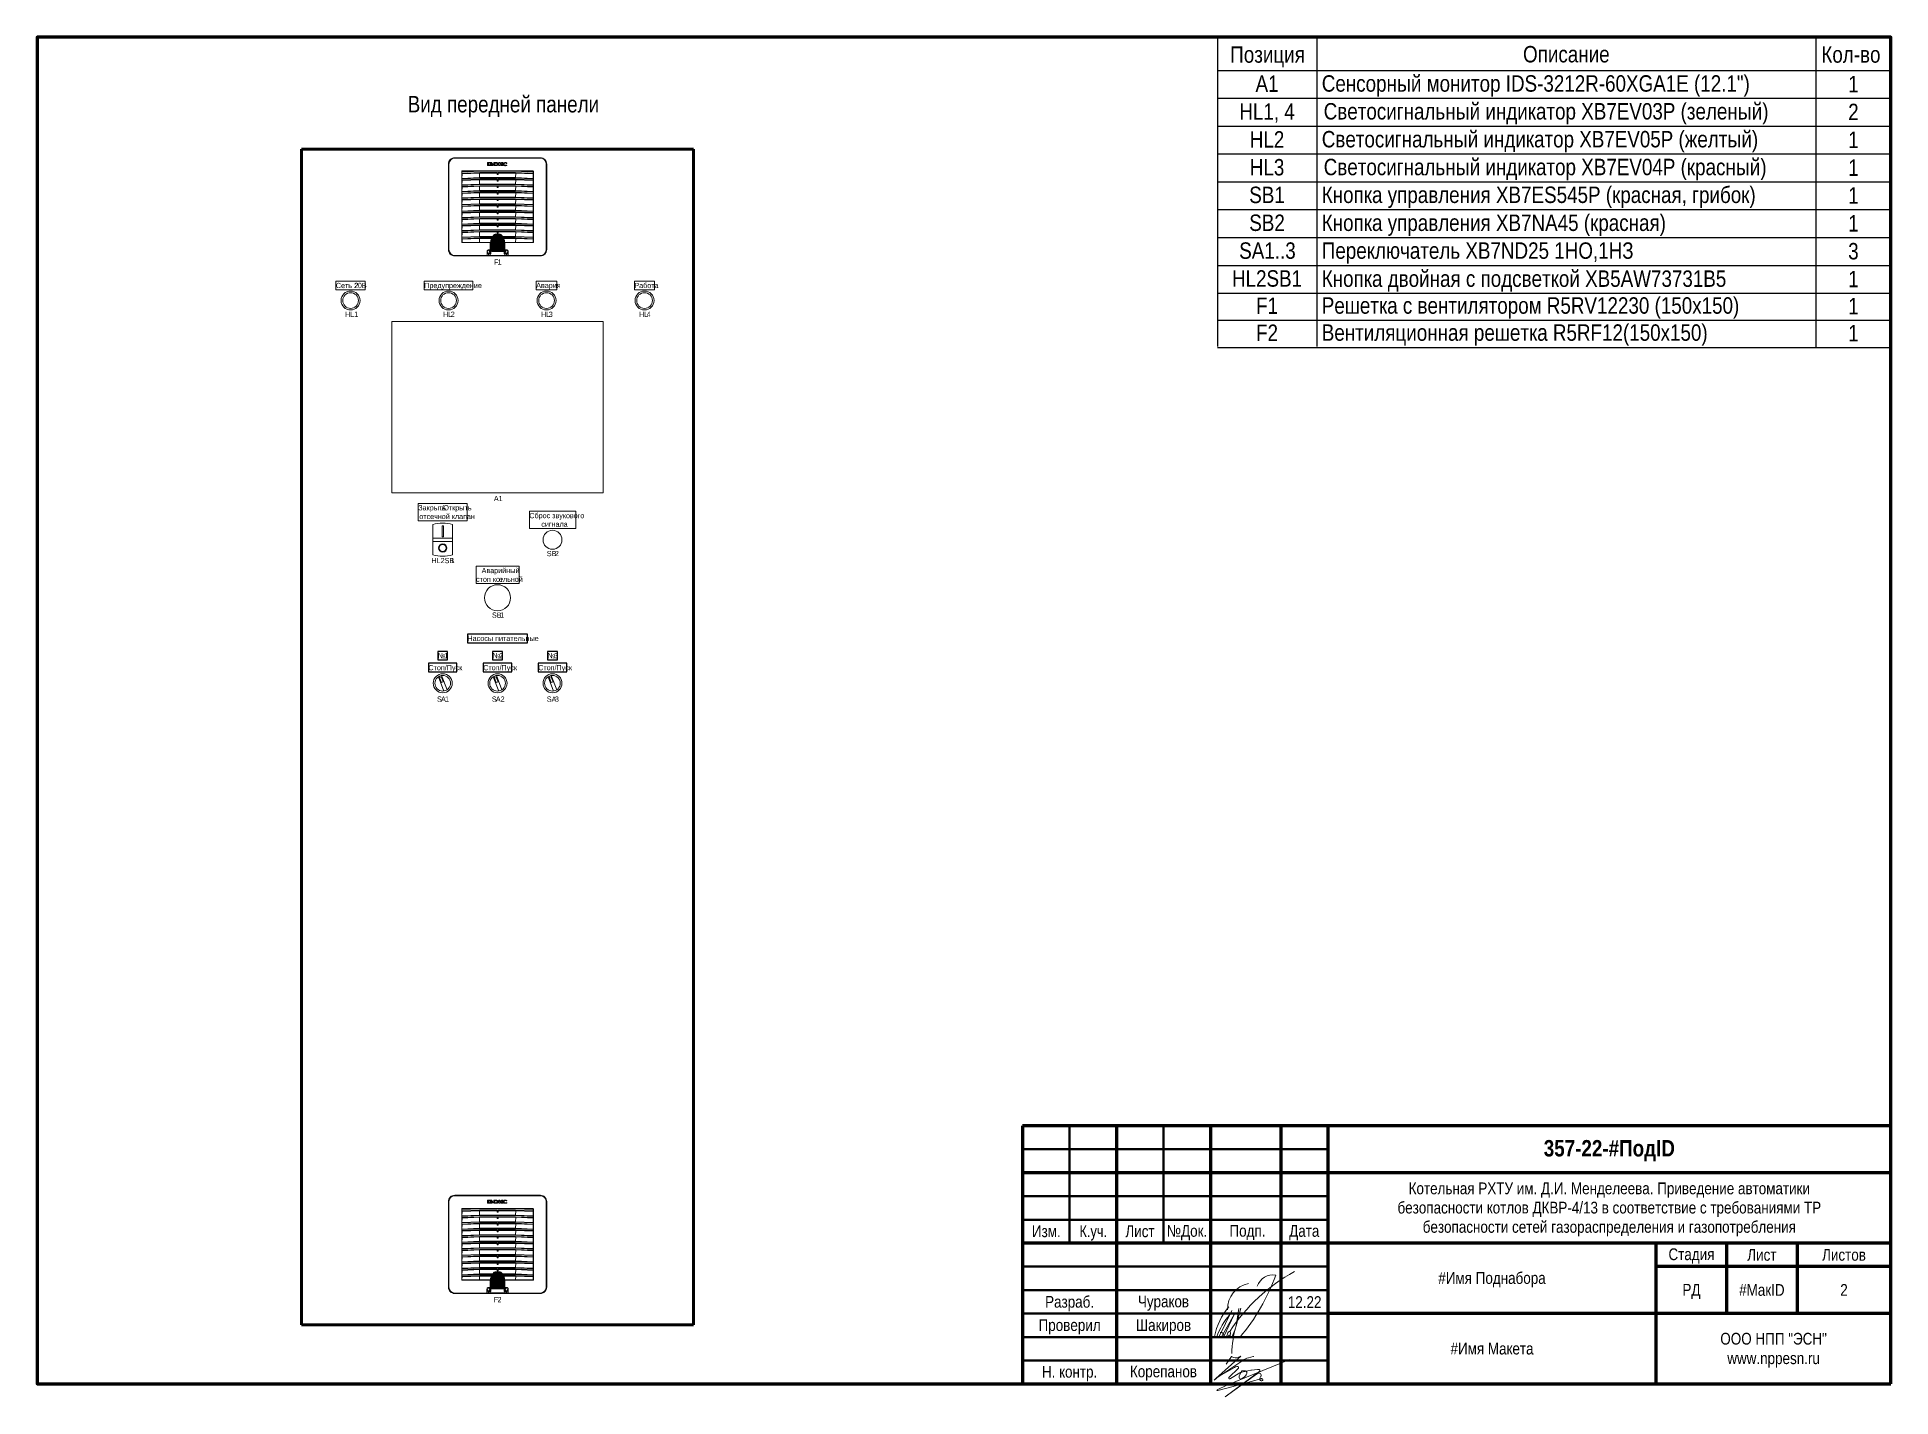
# Model space of a CAD drawing. Header units: millimetres. Extents: x -6000 to 26000, y -6000 to 26000.
# Drawn here: x 20 to 415, y -2193.8 to -1904 of the extents above; entities that cross this region are included whole.
import ezdxf

# ---------------------------------------------------------------- set-up
doc = ezdxf.new("R2010")
doc.units = ezdxf.units.MM
doc.header["$MEASUREMENT"] = 0
for name, color, linetype, lineweight in [('0_Ном._пера__1', 7, 'Continuous', 15), ('0_Ном._пера__241', 7, 'Continuous', 50), ('0_Ном._пера__246', 7, 'Continuous', 100), ('2D - Общий_Ном._пера__21', 7, 'Continuous', 30), ('Аннотация - Текст_Ном._пера__1', 7, 'Continuous', 15), ('Чертеж и Рисунок_Ном._пера__1', 7, 'Continuous', 15), ('Чертеж и Рисунок_Ном._пера__21', 7, 'Continuous', 30), ('Чертеж и Рисунок_Ном._пера__41', 7, 'Continuous', 60), ('Чертеж и Рисунок_Ном._пера__7', 7, 'Continuous', 15)]:
    doc.layers.add(name, color=color, linetype=linetype, lineweight=lineweight)
doc.layers.add('0_Ном._пера__9', color=7, linetype='Continuous', lineweight=15, true_color=0x3dad99)
doc.layers.add('Чертеж и Рисунок_Ном._пера__8', color=7, linetype='Continuous', lineweight=15, true_color=0xa80f02)
doc.styles.add('СГЕНЕРИР_СТИЛЬ_1', font='ARIALN.TTF')
doc.styles.add('СГЕНЕРИР_СТИЛЬ_4', font='ARIALN.TTF')

msp = doc.modelspace()

# ---------------------------------------------------------------- texts
at = {"layer": '0_Ном._пера__1', "color": 7, "linetype": 'Continuous', "lineweight": 15, "attachment_point": 5}
for s, insert, char_height, style in [('\\A1;{\\pqc;\\fArial Narrow|b1|i0|c204|p34;357-22\\fArial Narrow|b1|i0|c204|p34;-\\fArial Narrow|b1|i0|c204|p34;#ПодID}', (355, -2141.31), 3.5, 'СГЕНЕРИР_СТИЛЬ_4'), ('\\A1;{\\pqc;\\fArial Narrow|b0|i0|c204|p34;Изм.}', (235.04, -2158.51), 2.5, 'СГЕНЕРИР_СТИЛЬ_1'), ('\\A1;{\\W0.950000x;\\pqc;\\fArial Narrow|b0|i0|c204|p34;К.уч.}', (245.04, -2158.86), 2.5, 'СГЕНЕРИР_СТИЛЬ_1'), ('\\A1;{\\pqc;\\fArial Narrow|b0|i0|c204|p34;Лист}', (255, -2158.51), 2.5, 'СГЕНЕРИР_СТИЛЬ_1'), ('\\A1;{\\pqc;\\fArial Narrow|b0|i0|c204|p34;№Док.}', (265, -2158.78), 2.5, 'СГЕНЕРИР_СТИЛЬ_1'), ('\\A1;{\\pqc;\\fArial Narrow|b0|i0|c204|p34; Подп.}', (277.5, -2158.75), 2.5, 'СГЕНЕРИР_СТИЛЬ_1'), ('\\A1;{\\pqc;\\fArial Narrow|b0|i0|c204|p34;Дата}', (290, -2158.78), 2.5, 'СГЕНЕРИР_СТИЛЬ_1'), ('\\A1;{\\pqc;\\fArial Narrow|b0|i0|c204|p34;Стадия}', (372.5, -2163.75), 2.5, 'СГЕНЕРИР_СТИЛЬ_1'), ('\\A1;{\\pqc;\\fArial Narrow|b0|i0|c204|p34;Лист}', (387.5, -2163.53), 2.5, 'СГЕНЕРИР_СТИЛЬ_1'), ('\\A1;{\\pqc;\\fArial Narrow|b0|i0|c204|p34;Листов}', (405, -2163.53), 2.5, 'СГЕНЕРИР_СТИЛЬ_1'), ('\\A1;{\\pqc;\\fArial Narrow|b0|i0|c204|p34;#Имя Поднабора}', (330, -2168.83), 2.5, 'СГЕНЕРИР_СТИЛЬ_1'), ('\\A1;{\\pqc;\\fArial Narrow|b0|i0|c204|p34;РД}', (372.5, -2171.31), 2.5, 'СГЕНЕРИР_СТИЛЬ_1'), ('\\A1;{\\pqc;\\fArial Narrow|b0|i0|c204|p34;#МакID}', (387.5, -2171.01), 2.5, 'СГЕНЕРИР_СТИЛЬ_1'), ('\\A1;{\\pqc;\\fArial Narrow|b0|i0|c204|p34;#Имя Макета}', (330, -2183.51), 2.5, 'СГЕНЕРИР_СТИЛЬ_1')]:
    msp.add_mtext(s, dxfattribs=dict(at, insert=insert, char_height=char_height, style=style))
at = {"layer": '0_Ном._пера__1', "color": 7, "linetype": 'Continuous', "lineweight": 15, "insert": (355, -2153.83), "char_height": 2.5, "width": 102.1134, "attachment_point": 5, "line_spacing_factor": 0.984993, "style": 'СГЕНЕРИР_СТИЛЬ_1'}
msp.add_mtext('\\A1;{\\pqc;\\fArial Narrow|b0|i0|c204|p34;Котельная РХТУ им. Д.И. Менделеева. Приведение автоматики безопасности котлов ДКВР-4/13 в соответствие с требованиями ТР безопасности сетей газораспределения и газопотребления}', dxfattribs=at)
at = {"layer": '0_Ном._пера__1', "color": 7, "linetype": 'Continuous', "lineweight": 15, "insert": (390, -2183.84), "char_height": 2.5, "attachment_point": 5, "line_spacing_factor": 0.996855, "style": 'СГЕНЕРИР_СТИЛЬ_1'}
msp.add_mtext('\\A1;{\\pqc;\\fArial Narrow|b0|i0|c204|p34;ООО НПП "ЭСН"\\P\\pqc;\\fArial Narrow|b0|i0|c204|p34;www.nppesn.ru}', dxfattribs=at)
at = {"layer": 'Аннотация - Текст_Ном._пера__1', "color": 7, "linetype": 'Continuous', "lineweight": 15, "style": 'СГЕНЕРИР_СТИЛЬ_1'}
for s, insert, char_height, attachment_point in [('\\A1;{\\pqc;\\fArial Narrow|b0|i0|c204|p34;Позиция}', (282.18, -1905.99), 3.5, 2), ('\\A1;{\\pqc;\\fArial Narrow|b0|i0|c204|p34;Описание}', (345.84, -1905.92), 3.5, 2), ('\\A1;{\\pqc;\\fArial Narrow|b0|i0|c204|p34;Кол\\fArial Narrow|b0|i0|c204|p34;-во}', (406.48, -1905.98), 3.5, 2), ('\\A1;{\\pqc;\\fArial Narrow|b0|i0|c204|p34;A1}', (282.07, -1912.2), 3.5, 2), ('\\A1;{\\pql;\\fArial Narrow|b0|i0|c204|p34;Сенсорный монитор IDS-3212R-60XGA1E (12.1")}', (293.73, -1912.16), 3.5, 1), ('\\A1;{\\pqc;\\fArial Narrow|b0|i0|c204|p34;1}', (407.01, -1912.29), 3.5, 2), ('\\A1;{\\pqc;\\fArial Narrow|b0|i0|c204|p34;Вид передней панели}', (119.36, -1916.57), 3.5, 2), ('\\A1;{\\pqc;\\fArial Narrow|b0|i0|c204|p34;HL1,\\fArial Narrow|b0|i0|c204|p34; \\fArial Narrow|b0|i0|c204|p34;4}', (282.07, -1918.14), 3.5, 2), ('\\A1;{\\pqc;\\fArial Narrow|b0|i0|c204|p34;Светосигнальный индикатор XB7EV03P (зеленый)}', (341.53, -1918.09), 3.5, 2), ('\\A1;{\\pqc;\\fArial Narrow|b0|i0|c204|p34;2}', (407.01, -1918.23), 3.5, 2), ('\\A1;{\\pqc;\\fArial Narrow|b0|i0|c204|p34;HL2}', (282.07, -1924.08), 3.5, 2), ('\\A1;{\\pql;\\fArial Narrow|b0|i0|c204|p34;Светосигнальный индикатор \\fArial Narrow|b0|i0|c204|p34;\\H0.998213x;XB7EV05P \\fArial Narrow|b0|i0|c204|p34;\\H1.001790x;(желтый)}', (293.73, -1924.03), 3.5, 1), ('\\A1;{\\pqc;\\fArial Narrow|b0|i0|c204|p34;1}', (407.01, -1924.17), 3.5, 2), ('\\A1;{\\pqc;\\fArial Narrow|b0|i0|c204|p34;HL3}', (282.07, -1930.01), 3.5, 2), ('\\A1;{\\pqc;\\fArial Narrow|b0|i0|c204|p34;Светосигнальный индикатор XB7EV04P (красный)}', (341.33, -1929.96), 3.5, 2), ('\\A1;{\\pqc;\\fArial Narrow|b0|i0|c204|p34;1}', (407.01, -1930.1), 3.5, 2), ('\\A1;{\\pqc;\\fArial Narrow|b0|i0|c204|p34;SB1}', (282.07, -1935.9), 3.5, 2), ('\\A1;{\\pql;\\fArial Narrow|b0|i0|c204|p34;Кнопка управления XB7ES545P (красная, грибок)}', (293.73, -1935.88), 3.5, 1), ('\\A1;{\\pqc;\\fArial Narrow|b0|i0|c204|p34;1}', (407.01, -1936.03), 3.5, 2), ('\\A1;{\\pqc;\\fArial Narrow|b0|i0|c204|p34;SB2}', (282.07, -1941.84), 3.5, 2), ('\\A1;{\\pql;\\fArial Narrow|b0|i0|c204|p34;Кнопка управления XB7NA45 (красная)}', (293.73, -1941.84), 3.5, 1), ('\\A1;{\\pqc;\\fArial Narrow|b0|i0|c204|p34;1}', (407.01, -1941.97), 3.5, 2), ('\\A1;{\\pqc;\\fArial Narrow|b0|i0|c204|p34;SA1..3}', (282.16, -1947.77), 3.5, 2), ('\\A1;{\\pql;\\fArial Narrow|b0|i0|c204|p34;Переключатель XB7ND25 1НО,1НЗ}', (293.73, -1947.77), 3.5, 1), ('\\A1;{\\pqc;\\fArial Narrow|b0|i0|c204|p34;3}', (407.01, -1947.9), 3.5, 2), ('\\A1;{\\pqc;\\fArial Narrow|b0|i0|c204|p34;HL2SB1}', (282.07, -1953.71), 3.5, 2), ('\\A1;{\\pql;\\fArial Narrow|b0|i0|c204|p34;Кнопка двойная с подсветкой XB5AW73731B5}', (293.73, -1953.75), 3.5, 1), ('\\A1;{\\pqc;\\fArial Narrow|b0|i0|c204|p34;1}', (407.01, -1953.84), 3.5, 2), ('\\A1;{\\pqc;\\fArial Narrow|b0|i0|c204|p34;F1}', (282.07, -1959.52), 3.5, 2), ('\\A1;{\\pql;\\fArial Narrow|b0|i0|c204|p34;Решетка с вентилятором R5RV12230 (150х150)}', (293.73, -1959.47), 3.5, 1), ('\\A1;{\\pqc;\\fArial Narrow|b0|i0|c204|p34;1}', (407.01, -1959.6), 3.5, 2), ('\\A1;{\\pqc;\\fArial Narrow|b0|i0|c204|p34;F\\fArial Narrow|b0|i0|c204|p34;2}', (282.07, -1965.28), 3.5, 2), ('\\A1;{\\pql;\\fArial Narrow|b0|i0|c204|p34;Вентиляционная р\\fArial Narrow|b0|i0|c204|p34;ешетка R5RF12(150х150)}', (293.73, -1965.24), 3.5, 1), ('\\A1;{\\pqc;\\fArial Narrow|b0|i0|c204|p34;1}', (407.01, -1965.37), 3.5, 2), ('\\A1;{\\pqc;\\fArial Narrow|b0|i0|c204|p34;Разраб.}', (240, -2172.27), 2.5, 2), ('\\A1;{\\pqc;\\fArial Narrow|b0|i0|c204|p34;Чураков}', (260, -2172.19), 2.5, 2), ('\\A1;{\\pqc;\\fArial Narrow|b0|i0|c204|p34;12.22}', (290.08, -2172.33), 2.5, 2), ('\\A1;{\\pqc;\\fArial Narrow|b0|i0|c204|p34;2}', (405, -2169.74), 2.5, 2), ('\\A1;{\\pqc;\\fArial Narrow|b0|i0|c204|p34;Проверил}', (240, -2177.23), 2.5, 2), ('\\A1;{\\pqc;\\fArial Narrow|b0|i0|c204|p34;Шакиров}', (260, -2177.23), 2.5, 2), ('\\A1;{\\pqc;\\fArial Narrow|b0|i0|c204|p34;Н. контр.}', (240, -2187.18), 2.5, 2), ('\\A1;{\\pqc;\\fArial Narrow|b0|i0|c204|p34;Корепанов}', (260, -2187.1), 2.5, 2)]:
    msp.add_mtext(s, dxfattribs=dict(at, insert=insert, char_height=char_height, attachment_point=attachment_point))
at = {"layer": 'Чертеж и Рисунок_Ном._пера__1', "color": 7, "linetype": 'Continuous', "lineweight": 15, "char_height": 1.1134, "attachment_point": 7, "style": 'СГЕНЕРИР_СТИЛЬ_1'}
for s, insert in [('\\A1;{\\pql;\\fArial Narrow|b0|i0|c204|p34;F}', (117.34, -1952.52)), ('\\A1;{\\pql;\\fArial Narrow|b0|i0|c204|p34;1}', (118.12, -1952.52)), ('\\A1;{\\pql;\\fArial Narrow|b0|i0|c204|p34;Сеть 2}', (83.67, -1957.53)), ('\\A1;{\\pql;\\fArial Narrow|b0|i0|c204|p34;2}', (87.64, -1957.51)), ('\\A1;{\\pql;\\fArial Narrow|b0|i0|c204|p34;0В}', (88.35, -1957.53)), ('\\A1;{\\pql;\\fArial Narrow|b0|i0|c204|p34;Предупреждение}', (102.49, -1957.85)), ('\\A1;{\\pql;\\fArial Narrow|b0|i0|c204|p34;Авария}', (126.35, -1957.83)), ('\\A1;{\\pql;\\fArial Narrow|b0|i0|c204|p34;Работа}', (147.27, -1957.53)), ('\\A1;{\\pql;\\fArial Narrow|b0|i0|c204|p34;HL1}', (85.62, -1963.65)), ('\\A1;{\\pql;\\fArial Narrow|b0|i0|c204|p34;HL}', (106.49, -1963.65)), ('\\A1;{\\pql;\\fArial Narrow|b0|i0|c204|p34;2}', (108.14, -1963.65)), ('\\A1;{\\pql;\\fArial Narrow|b0|i0|c204|p34;HL}', (127.37, -1963.65)), ('\\A1;{\\pql;\\fArial Narrow|b0|i0|c204|p34;3}', (129.02, -1963.67)), ('\\A1;{\\pql;\\fArial Narrow|b0|i0|c204|p34;HL}', (148.25, -1963.65)), ('\\A1;{\\pql;\\fArial Narrow|b0|i0|c204|p34;4}', (149.89, -1963.65)), ('\\A1;{\\pql;\\fArial Narrow|b0|i0|c204|p34;A1}', (117.33, -2002.91)), ('\\A1;{\\pql;\\fArial Narrow|b0|i0|c204|p34;Закрыть}', (101.22, -2005.21)), ('\\A1;{\\pql;\\fArial Narrow|b0|i0|c204|p34;отсечной клапан}', (101.44, -2006.75)), ('\\A1;{\\pql;\\fArial Narrow|b0|i0|c204|p34;/}', (106.2, -2004.92)), ('\\A1;{\\pql;\\fArial Narrow|b0|i0|c204|p34;Открыть}', (106.56, -2005.21)), ('\\A1;{\\pql;\\fArial Narrow|b0|i0|c204|p34;Сброс звукового}', (124.89, -2006.88)), ('\\A1;{\\pql;\\fArial Narrow|b0|i0|c204|p34;сигнала}', (127.45, -2008.4)), ('\\A1;{\\pql;\\fArial Narrow|b0|i0|c204|p34;SB}', (128.61, -2014.65)), ('\\A1;{\\pql;\\fArial Narrow|b0|i0|c204|p34;2}', (130.33, -2014.63)), ('\\A1;{\\pql;\\fArial Narrow|b0|i0|c204|p34;HL2SB}', (104.04, -2016.14)), ('\\A1;{\\pql;\\fArial Narrow|b0|i0|c204|p34;1}', (108.11, -2016.12)), ('\\A1;{\\pql;\\fArial Narrow|b0|i0|c204|p34;Аварийный}', (114.72, -2018.59)), ('\\A1;{\\pql;\\fArial Narrow|b0|i0|c204|p34;стоп кот}', (113.54, -2020.13)), ('\\A1;{\\pql;\\fArial Narrow|b0|i0|c204|p34;ельной}', (118.41, -2020.13)), ('\\A1;{\\pql;\\fArial Narrow|b0|i0|c204|p34;SB}', (116.93, -2027.77)), ('\\A1;{\\pql;\\fArial Narrow|b0|i0|c204|p34;1}', (118.65, -2027.75)), ('\\A1;{\\pql;\\fArial Narrow|b0|i0|c204|p34;Насосы питательные}', (111.71, -2032.73)), ('\\A1;{\\pql;\\fArial Narrow|b0|i0|c204|p34;Стоп/Пуск}', (103.39, -2039.28)), ('\\A1;{\\pql;\\fArial Narrow|b0|i0|c204|p34;№}', (105.38, -2036.39)), ('\\A1;{\\pql;\\fArial Narrow|b0|i0|c204|p34;1}', (106.77, -2036.39)), ('\\A1;{\\pql;\\fArial Narrow|b0|i0|c204|p34;Стоп/Пуск}', (115.07, -2039.28)), ('\\A1;{\\pql;\\fArial Narrow|b0|i0|c204|p34;№}', (117.06, -2036.39)), ('\\A1;{\\pql;\\fArial Narrow|b0|i0|c204|p34;2}', (118.45, -2036.39)), ('\\A1;{\\pql;\\fArial Narrow|b0|i0|c204|p34;Стоп/Пуск}', (126.78, -2039.28)), ('\\A1;{\\pql;\\fArial Narrow|b0|i0|c204|p34;№}', (128.77, -2036.39)), ('\\A1;{\\pql;\\fArial Narrow|b0|i0|c204|p34;3}', (130.16, -2036.41)), ('\\A1;{\\pql;\\fArial Narrow|b0|i0|c204|p34;S}', (105.22, -2045.67)), ('\\A1;{\\pql;\\fArial Narrow|b0|i0|c204|p34;A}', (106.07, -2045.65)), ('\\A1;{\\pql;\\fArial Narrow|b0|i0|c204|p34;1}', (106.93, -2045.65)), ('\\A1;{\\pql;\\fArial Narrow|b0|i0|c204|p34;S}', (116.9, -2045.67)), ('\\A1;{\\pql;\\fArial Narrow|b0|i0|c204|p34;A2}', (117.75, -2045.65)), ('\\A1;{\\pql;\\fArial Narrow|b0|i0|c204|p34;SA}', (128.61, -2045.67)), ('\\A1;{\\pql;\\fArial Narrow|b0|i0|c204|p34;3}', (130.33, -2045.67)), ('\\A1;{\\pql;\\fArial Narrow|b0|i0|c204|p34;F}', (117.33, -2173.61)), ('\\A1;{\\pql;\\fArial Narrow|b0|i0|c204|p34;2}', (118.11, -2173.61))]:
    msp.add_mtext(s, dxfattribs=dict(at, insert=insert))

# ---------------------------------------------------------------- linework, layer by layer
at = {"layer": '0_Ном._пера__241', "color": 7, "linetype": 'Continuous', "lineweight": 50}
for p, q in [((240, -2136.02), (240, -2161.02)), ((260, -2136.02), (260, -2161.02)), ((230, -2141.02), (295, -2141.02)), ((230, -2151.02), (295, -2151.02)), ((295, -2156.02), (230, -2156.02)), ((295, -2166.02), (230, -2166.02)), ((295, -2171.02), (230, -2171.02)), ((295, -2176.02), (230, -2176.02)), ((295, -2181.02), (230, -2181.02)), ((295, -2186.02), (230, -2186.02))]:
    msp.add_line(p, q, dxfattribs=at)
at = {"layer": '0_Ном._пера__246', "color": 7, "linetype": 'Continuous', "lineweight": 100}
for p, q in [((415, -2136.02), (230, -2136.02)), ((230, -2136.02), (230, -2191.02)), ((250, -2136.02), (250, -2191.02)), ((270, -2136.02), (270, -2191.02)), ((285, -2136.02), (285, -2191.02)), ((295, -2136.02), (295, -2191.02)), ((415, -2146.02), (230, -2146.02)), ((415, -2161.02), (230, -2161.02)), ((365, -2191.02), (365, -2161.02)), ((380, -2161.02), (380, -2176.02)), ((395, -2161.02), (395, -2176.02)), ((415, -2166.02), (365, -2166.02)), ((415, -2176.02), (295, -2176.02))]:
    msp.add_line(p, q, dxfattribs=at)
at = {"layer": '0_Ном._пера__246', "color": 7, "linetype": 'Continuous', "lineweight": 100, "flags": 128}
msp.add_lwpolyline([(415, -2191.02), (415, -1904.02), (20, -1904.02), (20, -2191.02)], close=True, dxfattribs=at)
at = {"layer": '0_Ном._пера__9', "color": 135, "linetype": 'Continuous', "lineweight": 15, "true_color": 0x3dad99}
for p, q in [((274.54, -2175.37), (271.86, -2180.92)), ((272.35, -2181.01), (275.1, -2176.23)), ((275.1, -2176.23), (272.84, -2180.92)), ((275.49, -2178.66), (276.47, -2174.9)), ((275.49, -2178.66), (276.07, -2174.93)), ((274.27, -2180.09), (274.13, -2181.12)), ((274.53, -2181.17), (275.27, -2179.43)), ((273.33, -2181.01), (273.51, -2180.69))]:
    msp.add_line(p, q, dxfattribs=at)
at = {"layer": '0_Ном._пера__9', "color": 135, "linetype": 'Continuous', "lineweight": 15, "true_color": 0x3dad99, "flags": 128}
for points in [[(273.37, -2186.78), (274.48, -2185.15, -0.414214), (274.51, -2185.14), (274.64, -2185.23, 0.267949), (275.98, -2185.34), (276.48, -2185.1, -0.775573), (276.51, -2185.13), (271.17, -2189.87), (270.81, -2190.22), (270.95, -2190.08, 0.030067), (271.39, -2189.71), (276.91, -2186.02, -0.091908), (278.11, -2185.43), (279.12, -2185.16, -0.933541), (279.19, -2185.28)], [(271.87, -2189.4), (275.11, -2187.55, -0.08719), (275.64, -2187.32), (275.75, -2187.29, -0.702393), (275.98, -2187.63), (273.94, -2189.66, 0.136086), (273.9, -2189.77, 0.443716), (274.02, -2189.9), (274.18, -2189.9, 0.161222), (274.25, -2189.88), (276.29, -2188.68, -0.026522), (276.38, -2188.61, -0.768791), (276.46, -2188.69), (276.23, -2189.12, 0.105043), (276.11, -2189.54, 0.43472), (276.54, -2190, 0.16132), (276.66, -2189.96), (277.28, -2189.5, 0.102211), (277.56, -2189.19), (277.58, -2189.14, -0.023478), (277.62, -2189.09, 0.197304), (277.75, -2188.53, 0.161257), (277.69, -2188.42, 0.094433), (277.46, -2188.27), (277.44, -2188.26, 0.083774), (277.2, -2188.2, 0.05387), (276.8, -2188.22, 0.985858), (276.69, -2188.54), (278.65, -2188.1, -0.027151), (278.73, -2188.09), (280.02, -2187.95, -0.046388), (280.15, -2187.94), (280.38, -2187.96, -0.65616), (280.5, -2188.32), (273.14, -2193.79), (279.32, -2189.29), (280.16, -2188.74), (280.27, -2188.72, -0.038414), (280.38, -2188.71), (280.48, -2188.71), (280.5, -2188.72, -0.402341), (280.8, -2189.32, 0.020676), (280.78, -2189.38), (280.55, -2189.76, 0.467701), (280.83, -2190.37, 0.131652), (281.07, -2190.28, 0.726247), (280.97, -2189.91), (280.88, -2189.89, 0.115506), (280.74, -2189.9), (274.6, -2191.62), (271.6, -2192.45), (271.48, -2192.44, -0.747293), (271.44, -2192.29), (273.5, -2191.31), (286.93, -2185.84)]]:
    msp.add_lwpolyline(points, format="xyb", dxfattribs=at)
at = {"layer": '0_Ном._пера__9', "color": 135, "linetype": 'Continuous', "lineweight": 15, "true_color": 0x3dad99}
for centre, radius, start, end in [((306.41, -2200.86), 38.51, 118.6981, 146.8966), ((243.78, -2153.52), 42.61, 319.6537, 340.3805), ((283.34, -2171.3), 3.52, 80.6082, 161.7985), ((279.27, -2175.17), 5.66, 101.6434, 180.3746), ((283.79, -2183.26), 13.12, 138.6736, 169.7126), ((286.05, -2186.26), 15.59, 139.9163, 160.3208), ((272.19, -2180.71), 0.668, 353.3227, 96.6773), ((296.11, -2184.9), 21.55, 163.167, 179.0964), ((273.35, -2180.41), 0.661, 268.7016, 341.1724)]:
    msp.add_arc(centre, radius, start, end, dxfattribs=at)
msp.add_ellipse((273.9, -2180.48), major_axis=(0.248, 0.662), ratio=0.421875, dxfattribs=at)
at = {"layer": '2D - Общий_Ном._пера__21', "color": 7, "linetype": 'Continuous', "lineweight": 30}
for p, q in [((271.49, -1904.02), (271.49, -1969.97)), ((271.49, -1904.02), (415, -1904.02)), ((292.66, -1904.02), (292.66, -1969.97)), ((399.02, -1904.02), (399.02, -1970.05)), ((415, -1904.02), (415, -1970.05)), ((271.49, -1911.12), (415, -1911.12)), ((271.49, -1917.06), (415, -1917.06)), ((271.49, -1923), (415, -1923)), ((271.49, -1928.93), (415, -1928.93)), ((271.49, -1934.87), (415, -1934.87)), ((271.49, -1940.8), (415, -1940.8)), ((271.49, -1946.74), (415, -1946.74)), ((271.49, -1952.67), (415, -1952.67)), ((271.49, -1958.61), (415, -1958.61)), ((271.49, -1964.37), (415, -1964.37)), ((271.49, -1970.14), (415, -1970.14))]:
    msp.add_line(p, q, dxfattribs=at)
at = {"layer": 'Чертеж и Рисунок_Ном._пера__1', "color": 7, "linetype": 'Continuous', "lineweight": 15}
for p, q in [((89.92, -1956.04), (83.67, -1956.04)), ((83.67, -1956.04), (83.67, -1957.88)), ((83.67, -1957.88), (89.92, -1957.88)), ((89.92, -1957.88), (89.92, -1956.04)), ((112.85, -1956.04), (102.49, -1956.04)), ((102.49, -1956.04), (102.49, -1957.88)), ((102.49, -1957.88), (112.85, -1957.88)), ((112.85, -1957.88), (112.85, -1956.04)), ((130.74, -1956.04), (126.35, -1956.04)), ((126.35, -1956.04), (126.35, -1957.88)), ((126.35, -1957.88), (130.74, -1957.88)), ((130.74, -1957.88), (130.74, -1956.04)), ((151.58, -1956.04), (147.27, -1956.04)), ((147.27, -1956.04), (147.27, -1957.88)), ((147.27, -1957.88), (151.58, -1957.88)), ((151.58, -1957.88), (151.58, -1956.04)), ((95.59, -1964.62), (140.64, -1964.62)), ((95.59, -2001.13), (95.59, -1964.62)), ((140.64, -1964.62), (140.64, -2001.13)), ((140.64, -2001.13), (95.59, -2001.13)), ((111.64, -2003.42), (101.22, -2003.42)), ((101.22, -2003.42), (101.22, -2007.09)), ((111.64, -2007.09), (111.64, -2003.42)), ((134.76, -2005.08), (124.89, -2005.08)), ((124.89, -2005.08), (124.89, -2008.74)), ((134.76, -2008.74), (134.76, -2005.08)), ((101.22, -2007.09), (111.64, -2007.09)), ((104.34, -2007.92), (104.34, -2014.32)), ((106.28, -2008.19), (106.58, -2008.19)), ((106.28, -2010.52), (106.28, -2008.19)), ((106.58, -2010.52), (106.28, -2010.52)), ((106.58, -2008.19), (106.58, -2010.52)), ((108.52, -2014.32), (108.52, -2007.92)), ((124.89, -2008.74), (134.76, -2008.74)), ((104.34, -2010.8), (108.52, -2010.8)), ((104.34, -2011.48), (104.34, -2010.8)), ((108.52, -2011.48), (104.34, -2011.48)), ((108.52, -2010.8), (108.52, -2011.48)), ((122.69, -2016.8), (113.54, -2016.8)), ((113.54, -2016.8), (113.54, -2020.47)), ((122.69, -2020.47), (122.69, -2016.8)), ((113.54, -2020.47), (122.69, -2020.47)), ((105.5, -2040.34), (106.68, -2043.37)), ((105.76, -2040.59), (105.88, -2040.32)), ((106.15, -2041.58), (105.76, -2040.59)), ((105.88, -2040.32), (106.15, -2040.43)), ((106.15, -2040.43), (106.54, -2041.43)), ((106.54, -2041.43), (106.15, -2041.58)), ((106.18, -2040.07), (107.36, -2043.11)), ((117.18, -2040.34), (118.36, -2043.37)), ((117.44, -2040.59), (117.56, -2040.32)), ((117.83, -2041.58), (117.44, -2040.59)), ((117.56, -2040.32), (117.83, -2040.43)), ((117.83, -2040.43), (118.22, -2041.43)), ((118.22, -2041.43), (117.83, -2041.58)), ((117.86, -2040.07), (119.05, -2043.11)), ((128.89, -2040.34), (130.07, -2043.37)), ((129.16, -2040.59), (129.27, -2040.32)), ((129.54, -2041.58), (129.16, -2040.59)), ((129.27, -2040.32), (129.54, -2040.43)), ((129.54, -2040.43), (129.93, -2041.43)), ((129.93, -2041.43), (129.54, -2041.58)), ((129.57, -2040.07), (130.76, -2043.11))]:
    msp.add_line(p, q, dxfattribs=at)
for centre, radius in [((86.8, -1960.16), 2.02), ((86.8, -1960.16), 1.67), ((107.67, -1960.16), 2.02), ((107.67, -1960.16), 1.67), ((128.55, -1960.16), 2.02), ((128.55, -1960.16), 1.67), ((149.43, -1960.16), 2.02), ((149.43, -1960.16), 1.67), ((129.82, -2011.14), 2.02), ((106.43, -2012.9), 0.89), ((106.43, -2012.9), 0.723), ((118.11, -2023.5), 2.78), ((106.43, -2041.72), 2.02), ((106.43, -2041.72), 1.67), ((118.11, -2041.72), 2.02), ((118.11, -2041.72), 1.67), ((129.82, -2041.72), 2.02), ((129.82, -2041.72), 1.67)]:
    msp.add_circle(centre, radius, dxfattribs=at)
for centre, start, end in [((106.43, -2014.34), 71.9986, 108.0014), ((106.43, -2007.9), 251.9986, 288.0014)]:
    msp.add_arc(centre, 6.76, start, end, dxfattribs=at)
at = {"layer": 'Чертеж и Рисунок_Ном._пера__21', "color": 7, "linetype": 'Continuous', "lineweight": 30}
for p, q in [((124.51, -2031.24), (111.71, -2031.24)), ((111.71, -2031.24), (111.71, -2033.07)), ((111.71, -2033.07), (124.51, -2033.07)), ((124.51, -2033.07), (124.51, -2031.24)), ((109.47, -2037.47), (103.39, -2037.47)), ((103.39, -2037.47), (103.39, -2039.31)), ((107.48, -2034.92), (105.38, -2034.92)), ((105.38, -2034.92), (105.38, -2036.75)), ((105.38, -2036.75), (107.48, -2036.75)), ((107.48, -2036.75), (107.48, -2034.92)), ((109.47, -2039.31), (109.47, -2037.47)), ((121.16, -2037.47), (115.07, -2037.47)), ((115.07, -2037.47), (115.07, -2039.31)), ((119.16, -2034.92), (117.06, -2034.92)), ((117.06, -2034.92), (117.06, -2036.75)), ((117.06, -2036.75), (119.16, -2036.75)), ((119.16, -2036.75), (119.16, -2034.92)), ((121.16, -2039.31), (121.16, -2037.47)), ((132.87, -2037.47), (126.78, -2037.47)), ((126.78, -2037.47), (126.78, -2039.31)), ((130.87, -2034.92), (128.77, -2034.92)), ((128.77, -2034.92), (128.77, -2036.75)), ((128.77, -2036.75), (130.87, -2036.75)), ((130.87, -2036.75), (130.87, -2034.92)), ((132.87, -2039.31), (132.87, -2037.47)), ((103.39, -2039.31), (109.47, -2039.31)), ((115.07, -2039.31), (121.16, -2039.31)), ((126.78, -2039.31), (132.87, -2039.31))]:
    msp.add_line(p, q, dxfattribs=at)
at = {"layer": 'Чертеж и Рисунок_Ном._пера__41', "color": 7, "linetype": 'Continuous', "lineweight": 60}
for p, q in [((76.36, -1927.9), (76.36, -2178.44)), ((76.36, -1927.9), (159.86, -1927.9)), ((159.86, -1927.9), (159.86, -2178.44)), ((76.36, -2178.44), (159.86, -2178.44))]:
    msp.add_line(p, q, dxfattribs=at)
at = {"layer": 'Чертеж и Рисунок_Ном._пера__7', "color": 7, "linetype": 'Continuous', "lineweight": 15}
for p, q in [((107.68, -1931.08), (107.66, -1931.08)), ((107.66, -1931.08), (107.66, -1949.31)), ((107.75, -1931.08), (107.68, -1931.08)), ((107.68, -1931.08), (107.68, -1949.31)), ((107.75, -1931.08), (107.75, -1949.31)), ((127.24, -1929.73), (109.01, -1929.73)), ((109.01, -1929.75), (109.01, -1929.73)), ((109.01, -1929.82), (109.01, -1929.75)), ((127.24, -1929.75), (109.01, -1929.75)), ((127.24, -1929.82), (109.01, -1929.82)), ((115.96, -1930.84), (115.96, -1931.35)), ((116.84, -1930.77), (116.03, -1930.77)), ((116.03, -1931.42), (116.84, -1931.42)), ((116.18, -1930.82), (116.83, -1930.82)), ((116.18, -1931.37), (116.18, -1930.82)), ((116.56, -1931.37), (116.18, -1931.37)), ((116.45, -1931.08), (116.45, -1931.15)), ((116.45, -1931.19), (116.45, -1931.26)), ((116.5, -1931.06), (116.51, -1931.09)), ((116.53, -1931.1), (116.55, -1931.13)), ((116.58, -1931.14), (116.64, -1931.17)), ((116.63, -1931.32), (116.74, -1931.32)), ((116.64, -1931.17), (116.8, -1931.14)), ((116.78, -1931.34), (116.81, -1931.34)), ((116.8, -1931.14), (116.96, -1931.17)), ((117.02, -1931.3), (116.8, -1931.3)), ((116.83, -1930.82), (116.83, -1930.88)), ((116.83, -1930.88), (116.91, -1930.88)), ((116.91, -1930.88), (116.91, -1930.84)), ((116.96, -1931.17), (117.02, -1931.14)), ((117.04, -1931.18), (116.97, -1931.18)), ((117.04, -1931.13), (117.07, -1931.1)), ((117.09, -1931.09), (117.1, -1931.07)), ((117.14, -1931.17), (117.14, -1931.1)), ((117.14, -1931.28), (117.14, -1931.21)), ((117.32, -1930.77), (117.32, -1931.42)), ((117.75, -1930.77), (117.32, -1930.77)), ((117.32, -1931.42), (117.73, -1931.42)), ((117.72, -1930.86), (117.56, -1930.86)), ((117.56, -1930.86), (117.56, -1931.34)), ((117.56, -1931.34), (117.71, -1931.34)), ((117.73, -1931.42), (117.74, -1931.42)), ((118.42, -1930.77), (118.42, -1931.42)), ((118.42, -1930.77), (118.65, -1930.77)), ((118.42, -1931.42), (118.65, -1931.42)), ((119.06, -1930.77), (118.65, -1931.07)), ((118.65, -1931.07), (118.65, -1930.77)), ((118.65, -1931.15), (118.96, -1931.42)), ((118.65, -1931.42), (118.65, -1931.15)), ((118.84, -1931.06), (119.23, -1930.77)), ((119.24, -1931.42), (118.84, -1931.06)), ((118.96, -1931.42), (119.24, -1931.42)), ((119.23, -1930.77), (119.06, -1930.77)), ((119.78, -1931.36), (119.84, -1931.36)), ((120.05, -1930.93), (120.08, -1930.93)), ((120.07, -1931.38), (120.1, -1931.3)), ((120.08, -1930.93), (120.12, -1930.81)), ((120.1, -1931.3), (120.08, -1931.3)), ((127.24, -1929.75), (127.24, -1929.73)), ((127.24, -1929.82), (127.24, -1929.75)), ((128.49, -1949.31), (128.49, -1931.08)), ((128.49, -1931.08), (128.56, -1931.08)), ((128.56, -1949.31), (128.56, -1931.08)), ((128.56, -1931.08), (128.59, -1931.08)), ((128.59, -1949.31), (128.59, -1931.08)), ((110.49, -1947.72), (110.49, -1932.67)), ((110.53, -1932.78), (114.3, -1932.62)), ((110.53, -1947.72), (110.53, -1932.67)), ((110.53, -1932.67), (110.53, -1932.67)), ((110.53, -1932.78), (110.53, -1932.67)), ((110.53, -1933.08), (110.53, -1932.78)), ((110.53, -1933.08), (114.31, -1932.91)), ((110.53, -1933.12), (110.53, -1933.08)), ((110.53, -1933.12), (110.53, -1933.08)), ((110.55, -1933.16), (110.53, -1933.12)), ((110.53, -1934.14), (110.55, -1933.2)), ((110.53, -1934.14), (114.29, -1933.97)), ((110.53, -1934.23), (114.3, -1934.07)), ((110.53, -1934.23), (110.53, -1934.47)), ((110.53, -1934.47), (114.31, -1934.31)), ((110.53, -1934.51), (110.53, -1934.47)), ((110.53, -1934.51), (110.53, -1934.47)), ((110.55, -1934.55), (110.53, -1934.51)), ((110.53, -1935.53), (110.55, -1934.59)), ((110.53, -1935.53), (114.29, -1935.36)), ((110.53, -1935.63), (114.3, -1935.46)), ((114.25, -1933.04), (110.55, -1933.2)), ((110.55, -1933.16), (110.55, -1933.2)), ((114.25, -1934.43), (110.55, -1934.59)), ((110.55, -1934.55), (110.55, -1934.59)), ((110.6, -1932.55), (125.65, -1932.55)), ((110.6, -1932.6), (125.65, -1932.6)), ((110.6, -1932.6), (110.6, -1932.6)), ((110.6, -1932.6), (114.29, -1932.6)), ((114.29, -1933.97), (114.25, -1933.04)), ((114.25, -1933.04), (118.01, -1933.04)), ((114.29, -1935.36), (114.25, -1934.43)), ((114.25, -1934.43), (118.01, -1934.43)), ((114.29, -1932.6), (121.95, -1932.6)), ((114.29, -1932.6), (114.3, -1932.62)), ((114.29, -1933.97), (121.95, -1933.97)), ((114.29, -1935.36), (121.95, -1935.36)), ((114.3, -1932.62), (121.95, -1932.62)), ((121.95, -1934.07), (114.3, -1934.07)), ((121.95, -1935.46), (114.3, -1935.46)), ((114.31, -1932.91), (118.01, -1932.91)), ((114.31, -1934.31), (118.01, -1934.31)), ((118.01, -1932.96), (118.01, -1932.91)), ((118.23, -1932.96), (118.01, -1932.96)), ((118.02, -1932.98), (118.01, -1932.96)), ((118.01, -1932.98), (118.02, -1932.98)), ((118.01, -1933.32), (118.01, -1932.98)), ((118.01, -1933.32), (118.23, -1933.32)), ((118.01, -1934.31), (118.01, -1934.35)), ((118.23, -1934.35), (118.01, -1934.35)), ((118.02, -1934.37), (118.01, -1934.35)), ((118.01, -1934.37), (118.02, -1934.37)), ((118.01, -1934.71), (118.01, -1934.37)), ((118.01, -1934.71), (118.23, -1934.71)), ((118.02, -1932.98), (118.23, -1932.98)), ((118.02, -1934.37), (118.23, -1934.37)), ((118.23, -1932.91), (121.94, -1932.91)), ((118.23, -1932.91), (118.23, -1932.96)), ((118.23, -1932.96), (118.23, -1932.98)), ((118.23, -1932.98), (118.23, -1933.32)), ((118.23, -1932.98), (118.23, -1932.98)), ((118.23, -1933.04), (121.99, -1933.04)), ((118.23, -1934.31), (121.94, -1934.31)), ((118.23, -1934.35), (118.23, -1934.31)), ((118.23, -1934.35), (118.23, -1934.37)), ((118.23, -1934.37), (118.23, -1934.37)), ((118.23, -1934.37), (118.23, -1934.71)), ((118.23, -1934.43), (121.99, -1934.43)), ((121.94, -1932.91), (125.71, -1933.08)), ((121.94, -1934.31), (125.71, -1934.47)), ((121.95, -1932.6), (125.66, -1932.6)), ((121.95, -1932.6), (121.95, -1932.62)), ((121.95, -1932.62), (125.71, -1932.78)), ((121.99, -1933.04), (121.95, -1933.97)), ((121.95, -1933.97), (125.71, -1934.14)), ((121.95, -1934.07), (125.71, -1934.23)), ((121.99, -1934.43), (121.95, -1935.36)), ((121.95, -1935.36), (125.71, -1935.53)), ((121.95, -1935.46), (125.71, -1935.63)), ((125.7, -1933.2), (121.99, -1933.04)), ((125.7, -1934.59), (121.99, -1934.43)), ((125.64, -1932.6), (125.65, -1932.6)), ((125.71, -1933.12), (125.7, -1933.16)), ((125.7, -1933.2), (125.7, -1933.16)), ((125.7, -1933.2), (125.71, -1934.14)), ((125.71, -1934.51), (125.7, -1934.55)), ((125.7, -1934.59), (125.7, -1934.55)), ((125.7, -1934.59), (125.71, -1935.53)), ((125.72, -1932.67), (125.71, -1932.67)), ((125.71, -1932.67), (125.71, -1932.78)), ((125.71, -1932.78), (125.71, -1933.08)), ((125.71, -1933.08), (125.71, -1933.12)), ((125.71, -1933.08), (125.71, -1933.12)), ((125.71, -1934.47), (125.71, -1934.23)), ((125.71, -1934.47), (125.71, -1934.51)), ((125.71, -1934.47), (125.71, -1934.52)), ((125.72, -1932.67), (125.72, -1947.72)), ((125.76, -1932.67), (125.76, -1947.72)), ((110.53, -1935.63), (110.53, -1935.86)), ((110.53, -1935.86), (114.31, -1935.7)), ((110.53, -1935.91), (110.53, -1935.86)), ((110.53, -1935.91), (110.53, -1935.86)), ((110.55, -1935.94), (110.53, -1935.91)), ((110.53, -1936.92), (110.55, -1935.98)), ((110.53, -1936.92), (114.29, -1936.75)), ((110.53, -1937.02), (114.3, -1936.85)), ((110.53, -1937.02), (110.53, -1937.26)), ((110.53, -1937.26), (114.31, -1937.09)), ((110.53, -1937.3), (110.53, -1937.26)), ((110.53, -1937.3), (110.53, -1937.26)), ((110.55, -1937.33), (110.53, -1937.3)), ((110.53, -1938.31), (110.55, -1937.37)), ((110.53, -1938.31), (114.29, -1938.15)), ((110.53, -1938.41), (114.3, -1938.24)), ((110.53, -1938.41), (110.53, -1938.65)), ((114.31, -1938.48), (110.53, -1938.65)), ((110.53, -1938.69), (110.53, -1938.65)), ((110.53, -1938.69), (110.53, -1938.65)), ((110.55, -1938.72), (110.53, -1938.69)), ((110.53, -1939.7), (110.55, -1938.77)), ((114.25, -1935.82), (110.55, -1935.98)), ((110.55, -1935.94), (110.55, -1935.98)), ((114.25, -1937.21), (110.55, -1937.37)), ((110.55, -1937.33), (110.55, -1937.37)), ((114.25, -1938.6), (110.55, -1938.77)), ((110.55, -1938.72), (110.55, -1938.77)), ((114.29, -1936.75), (114.25, -1935.82)), ((114.25, -1935.82), (118.01, -1935.82)), ((114.29, -1938.15), (114.25, -1937.21)), ((114.25, -1937.21), (118.01, -1937.21)), ((114.29, -1939.54), (114.25, -1938.6)), ((114.25, -1938.6), (118.01, -1938.6)), ((114.29, -1936.75), (121.95, -1936.75)), ((114.29, -1938.15), (121.95, -1938.15)), ((121.95, -1936.85), (114.3, -1936.85)), ((121.95, -1938.24), (114.3, -1938.24)), ((114.31, -1935.7), (118.01, -1935.7)), ((114.31, -1937.09), (118.01, -1937.09)), ((118.01, -1938.48), (114.31, -1938.48)), ((118.01, -1935.74), (118.01, -1935.7)), ((118.01, -1935.74), (118.23, -1935.74)), ((118.02, -1935.76), (118.01, -1935.74)), ((118.01, -1935.76), (118.02, -1935.76)), ((118.01, -1936.1), (118.01, -1935.76)), ((118.01, -1936.1), (118.23, -1936.1)), ((118.01, -1937.13), (118.01, -1937.09)), ((118.01, -1937.13), (118.23, -1937.13)), ((118.02, -1937.16), (118.01, -1937.13)), ((118.01, -1937.16), (118.02, -1937.16)), ((118.01, -1937.49), (118.01, -1937.16)), ((118.01, -1937.49), (118.23, -1937.49)), ((118.01, -1938.52), (118.01, -1938.48)), ((118.01, -1938.52), (118.23, -1938.52)), ((118.02, -1938.55), (118.01, -1938.52)), ((118.01, -1938.55), (118.02, -1938.55)), ((118.01, -1938.88), (118.01, -1938.55)), ((118.01, -1938.88), (118.23, -1938.88)), ((118.02, -1935.76), (118.23, -1935.76)), ((118.02, -1937.16), (118.23, -1937.16)), ((118.02, -1938.55), (118.23, -1938.55)), ((118.23, -1935.7), (121.94, -1935.7)), ((118.23, -1935.7), (118.23, -1935.74)), ((118.23, -1935.74), (118.23, -1935.76)), ((118.23, -1935.76), (118.23, -1935.76)), ((118.23, -1935.76), (118.23, -1936.1)), ((118.23, -1935.82), (121.99, -1935.82)), ((118.23, -1937.09), (121.94, -1937.09)), ((118.23, -1937.09), (118.23, -1937.13)), ((118.23, -1937.13), (118.23, -1937.16)), ((118.23, -1937.16), (118.23, -1937.16)), ((118.23, -1937.16), (118.23, -1937.49)), ((118.23, -1937.21), (121.99, -1937.21)), ((118.23, -1938.48), (121.94, -1938.48)), ((118.23, -1938.48), (118.23, -1938.52)), ((118.23, -1938.52), (118.23, -1938.55)), ((118.23, -1938.55), (118.23, -1938.55)), ((118.23, -1938.55), (118.23, -1938.88)), ((118.23, -1938.6), (121.99, -1938.6)), ((121.94, -1935.7), (125.71, -1935.86)), ((121.94, -1937.09), (125.71, -1937.26)), ((121.94, -1938.48), (125.71, -1938.65)), ((121.99, -1935.82), (121.95, -1936.75)), ((121.95, -1936.75), (125.71, -1936.92)), ((121.95, -1936.85), (125.71, -1937.02)), ((121.99, -1937.21), (121.95, -1938.15)), ((121.95, -1938.15), (125.71, -1938.31)), ((121.95, -1938.24), (125.71, -1938.41)), ((121.99, -1938.6), (121.95, -1939.54)), ((125.7, -1935.98), (121.99, -1935.82)), ((125.7, -1937.37), (121.99, -1937.21)), ((125.7, -1938.77), (121.99, -1938.6)), ((125.71, -1935.91), (125.7, -1935.94)), ((125.7, -1935.98), (125.7, -1935.94)), ((125.7, -1935.98), (125.71, -1936.92)), ((125.71, -1937.3), (125.7, -1937.33)), ((125.7, -1937.37), (125.7, -1937.33)), ((125.7, -1937.37), (125.71, -1938.31)), ((125.71, -1938.69), (125.7, -1938.72)), ((125.7, -1938.77), (125.7, -1938.72)), ((125.7, -1938.77), (125.71, -1939.7)), ((125.71, -1935.86), (125.71, -1935.63)), ((125.71, -1935.86), (125.71, -1935.91)), ((125.71, -1935.86), (125.71, -1935.91)), ((125.71, -1937.26), (125.71, -1937.02)), ((125.71, -1937.26), (125.71, -1937.3)), ((125.71, -1937.26), (125.71, -1937.3)), ((125.71, -1938.65), (125.71, -1938.41)), ((125.71, -1938.65), (125.71, -1938.69)), ((125.71, -1938.65), (125.71, -1938.69)), ((110.53, -1939.7), (114.29, -1939.54)), ((110.53, -1939.8), (114.3, -1939.64)), ((110.53, -1939.8), (110.53, -1940.04)), ((110.53, -1940.04), (114.31, -1939.87)), ((110.53, -1940.08), (110.53, -1940.04)), ((110.53, -1940.08), (110.53, -1940.04)), ((110.55, -1940.11), (110.53, -1940.08)), ((110.53, -1941.09), (110.55, -1940.16)), ((110.53, -1941.09), (114.29, -1940.93)), ((110.53, -1941.19), (114.3, -1941.03)), ((110.53, -1941.19), (110.53, -1941.43)), ((110.53, -1941.43), (114.31, -1941.27)), ((110.53, -1941.47), (110.53, -1941.43)), ((110.53, -1941.47), (110.53, -1941.43)), ((110.55, -1941.51), (110.53, -1941.47)), ((110.53, -1942.49), (110.55, -1941.55)), ((110.53, -1942.49), (114.29, -1942.32)), ((110.53, -1942.58), (114.3, -1942.42)), ((110.53, -1942.58), (110.53, -1942.82)), ((110.53, -1942.82), (114.31, -1942.66)), ((110.53, -1942.86), (110.53, -1942.82)), ((110.53, -1942.86), (110.53, -1942.82)), ((110.55, -1942.9), (110.53, -1942.86)), ((110.53, -1943.88), (110.55, -1942.94)), ((114.25, -1940), (110.55, -1940.16)), ((110.55, -1940.11), (110.55, -1940.16)), ((114.25, -1941.39), (110.55, -1941.55)), ((110.55, -1941.51), (110.55, -1941.55)), ((114.25, -1942.78), (110.55, -1942.94)), ((110.55, -1942.9), (110.55, -1942.94)), ((114.29, -1940.93), (114.25, -1940)), ((114.25, -1940), (118.01, -1940)), ((114.29, -1942.32), (114.25, -1941.39)), ((114.25, -1941.39), (118.01, -1941.39)), ((114.29, -1943.71), (114.25, -1942.78)), ((114.25, -1942.78), (118.01, -1942.78)), ((114.29, -1939.54), (121.95, -1939.54)), ((114.29, -1940.93), (121.95, -1940.93)), ((114.29, -1942.32), (121.95, -1942.32)), ((121.95, -1939.64), (114.3, -1939.64)), ((121.95, -1941.03), (114.3, -1941.03)), ((121.95, -1942.42), (114.3, -1942.42)), ((114.31, -1939.87), (118.01, -1939.87)), ((114.31, -1941.27), (118.01, -1941.27)), ((114.31, -1942.66), (118.01, -1942.66)), ((118.01, -1939.92), (118.01, -1939.87)), ((118.01, -1939.92), (118.23, -1939.92)), ((118.02, -1939.94), (118.01, -1939.92)), ((118.01, -1940.27), (118.01, -1939.94)), ((118.01, -1939.94), (118.02, -1939.94)), ((118.01, -1940.27), (118.23, -1940.27)), ((118.01, -1941.31), (118.01, -1941.27)), ((118.01, -1941.31), (118.23, -1941.31)), ((118.02, -1941.33), (118.01, -1941.31)), ((118.01, -1941.67), (118.01, -1941.33)), ((118.01, -1941.33), (118.02, -1941.33)), ((118.01, -1941.67), (118.23, -1941.67)), ((118.01, -1942.7), (118.01, -1942.66)), ((118.01, -1942.7), (118.23, -1942.7)), ((118.02, -1942.72), (118.01, -1942.7)), ((118.01, -1942.72), (118.02, -1942.72)), ((118.01, -1943.06), (118.01, -1942.72)), ((118.01, -1943.06), (118.23, -1943.06)), ((118.02, -1939.94), (118.23, -1939.94)), ((118.02, -1941.33), (118.23, -1941.33)), ((118.02, -1942.72), (118.23, -1942.72)), ((118.23, -1939.87), (121.94, -1939.87)), ((118.23, -1939.87), (118.23, -1939.92)), ((118.23, -1939.92), (118.23, -1939.94)), ((118.23, -1939.94), (118.23, -1939.94)), ((118.23, -1939.94), (118.23, -1940.27)), ((118.23, -1940), (121.99, -1940)), ((118.23, -1941.27), (121.94, -1941.27)), ((118.23, -1941.27), (118.23, -1941.31)), ((118.23, -1941.31), (118.23, -1941.33)), ((118.23, -1941.33), (118.23, -1941.67)), ((118.23, -1941.33), (118.23, -1941.33)), ((118.23, -1941.39), (121.99, -1941.39)), ((118.23, -1942.66), (121.94, -1942.66)), ((118.23, -1942.66), (118.23, -1942.7)), ((118.23, -1942.7), (118.23, -1942.72)), ((118.23, -1942.72), (118.23, -1942.72)), ((118.23, -1942.72), (118.23, -1943.06)), ((118.23, -1942.78), (121.99, -1942.78)), ((121.94, -1939.87), (125.71, -1940.04)), ((121.94, -1941.27), (125.71, -1941.43)), ((121.94, -1942.66), (125.71, -1942.82)), ((121.95, -1939.54), (125.71, -1939.7)), ((121.95, -1939.64), (125.71, -1939.8)), ((121.99, -1940), (121.95, -1940.93)), ((121.95, -1940.93), (125.71, -1941.09)), ((121.95, -1941.03), (125.71, -1941.19)), ((121.99, -1941.39), (121.95, -1942.32)), ((121.95, -1942.32), (125.71, -1942.49)), ((121.95, -1942.42), (125.71, -1942.58)), ((121.99, -1942.78), (121.95, -1943.71)), ((125.7, -1940.16), (121.99, -1940)), ((125.7, -1941.55), (121.99, -1941.39)), ((125.7, -1942.94), (121.99, -1942.78)), ((125.71, -1940.08), (125.7, -1940.11)), ((125.7, -1940.16), (125.7, -1940.11)), ((125.7, -1940.16), (125.71, -1941.09)), ((125.71, -1941.47), (125.7, -1941.51)), ((125.7, -1941.55), (125.7, -1941.51)), ((125.7, -1941.55), (125.71, -1942.49)), ((125.71, -1942.86), (125.7, -1942.9)), ((125.7, -1942.94), (125.7, -1942.9)), ((125.7, -1942.94), (125.71, -1943.88)), ((125.71, -1940.04), (125.71, -1939.8)), ((125.71, -1940.04), (125.71, -1940.08)), ((125.71, -1940.04), (125.71, -1940.08)), ((125.71, -1941.43), (125.71, -1941.19)), ((125.71, -1941.43), (125.71, -1941.47)), ((125.71, -1941.43), (125.71, -1941.47)), ((125.71, -1942.82), (125.71, -1942.58)), ((125.71, -1942.82), (125.71, -1942.86)), ((125.71, -1942.82), (125.71, -1942.87)), ((110.53, -1943.88), (114.29, -1943.71)), ((110.53, -1943.98), (114.3, -1943.81)), ((110.53, -1943.98), (110.53, -1944.21)), ((110.53, -1944.21), (114.31, -1944.05)), ((110.53, -1944.26), (110.53, -1944.21)), ((110.53, -1944.26), (110.53, -1944.21)), ((110.55, -1944.29), (110.53, -1944.26)), ((110.53, -1945.27), (110.55, -1944.33)), ((110.53, -1945.27), (114.29, -1945.1)), ((110.53, -1945.37), (114.3, -1945.2)), ((110.53, -1945.37), (110.53, -1945.61)), ((110.53, -1945.61), (114.31, -1945.44)), ((110.53, -1945.65), (110.53, -1945.61)), ((110.53, -1945.65), (110.53, -1945.61)), ((110.55, -1945.68), (110.53, -1945.65)), ((110.53, -1946.66), (110.55, -1945.72)), ((110.53, -1946.66), (114.29, -1946.5)), ((110.53, -1946.76), (114.3, -1946.59)), ((110.53, -1946.76), (110.53, -1947)), ((110.53, -1947), (114.31, -1946.83)), ((110.53, -1947.04), (110.53, -1947)), ((110.53, -1947.04), (110.53, -1947)), ((110.55, -1947.07), (110.53, -1947.04)), ((110.54, -1947.71), (110.55, -1947.12)), ((114.25, -1944.17), (110.55, -1944.33)), ((110.55, -1944.29), (110.55, -1944.33)), ((114.25, -1945.56), (110.55, -1945.72)), ((110.55, -1945.68), (110.55, -1945.72)), ((114.25, -1946.95), (110.55, -1947.12)), ((110.55, -1947.07), (110.55, -1947.12)), ((114.29, -1945.1), (114.25, -1944.17)), ((114.25, -1944.17), (118.01, -1944.17)), ((114.29, -1946.5), (114.25, -1945.56)), ((114.25, -1945.56), (118.01, -1945.56)), ((116.86, -1946.95), (114.25, -1946.95)), ((114.29, -1947.78), (114.25, -1946.95)), ((114.29, -1943.71), (121.95, -1943.71)), ((114.29, -1945.1), (121.95, -1945.1)), ((114.29, -1946.5), (117.12, -1946.5)), ((121.95, -1943.81), (114.3, -1943.81)), ((121.95, -1945.2), (114.3, -1945.2)), ((117.07, -1946.59), (114.3, -1946.59)), ((114.31, -1944.05), (118.01, -1944.05)), ((114.31, -1945.44), (118.01, -1945.44)), ((114.31, -1946.83), (116.94, -1946.83)), ((116.75, -1947.42), (116.85, -1947.17)), ((116.77, -1947.13), (116.86, -1946.95)), ((116.79, -1947.14), (116.77, -1947.13)), ((116.85, -1947.11), (116.86, -1947.11)), ((116.85, -1949.48), (116.85, -1947.11)), ((116.86, -1946.95), (116.88, -1946.91)), ((116.86, -1949.47), (116.86, -1947.11)), ((116.92, -1946.87), (116.88, -1946.91)), ((116.9, -1946.92), (117.17, -1946.4)), ((116.9, -1946.92), (116.91, -1946.92)), ((116.91, -1946.92), (117.18, -1946.41)), ((116.92, -1946.87), (116.94, -1946.83)), ((116.93, -1949.47), (116.93, -1947.11)), ((117.07, -1946.59), (116.94, -1946.83)), ((116.97, -1946.95), (117.24, -1946.44)), ((116.99, -1947.14), (116.99, -1947.18)), ((116.99, -1947.22), (116.99, -1947.18)), ((117.02, -1946.98), (117.04, -1946.94)), ((117.03, -1947.08), (119.21, -1947.08)), ((117.03, -1947.15), (117.03, -1947.08)), ((117.03, -1947.15), (119.21, -1947.15)), ((117.03, -1947.21), (117.03, -1947.15)), ((119.21, -1947.21), (117.03, -1947.21)), ((117.03, -1947.28), (117.03, -1947.21)), ((119.21, -1947.28), (117.03, -1947.28)), ((117.03, -1947.31), (119.21, -1947.31)), ((117.03, -1947.31), (117.03, -1947.37)), ((117.06, -1946.9), (117.04, -1946.94)), ((117.04, -1947.05), (117.08, -1946.99)), ((119.2, -1947.05), (117.04, -1947.05)), ((117.08, -1946.93), (117.12, -1946.86)), ((117.08, -1946.99), (117.08, -1946.93)), ((117.08, -1946.93), (119.16, -1946.93)), ((119.16, -1946.99), (117.08, -1946.99)), ((117.12, -1946.5), (117.17, -1946.4)), ((117.12, -1946.86), (119.13, -1946.86)), ((117.16, -1946.71), (117.14, -1946.75)), ((117.18, -1946.68), (117.16, -1946.71)), ((117.16, -1946.83), (117.2, -1946.76)), ((119.08, -1946.83), (117.16, -1946.83)), ((117.17, -1946.4), (117.18, -1946.41)), ((117.23, -1946.64), (117.2, -1946.71)), ((117.2, -1946.71), (119.05, -1946.71)), ((117.2, -1946.76), (117.2, -1946.71)), ((119.05, -1946.76), (117.2, -1946.76)), ((117.23, -1946.64), (119.01, -1946.64)), ((117.28, -1946.49), (117.26, -1946.53)), ((117.3, -1946.45), (117.28, -1946.49)), ((117.28, -1946.61), (117.32, -1946.54)), ((118.96, -1946.61), (117.28, -1946.61)), ((117.35, -1946.41), (117.32, -1946.48)), ((117.32, -1946.48), (118.93, -1946.48)), ((117.32, -1946.54), (117.32, -1946.48)), ((118.93, -1946.54), (117.32, -1946.54)), ((117.35, -1946.41), (118.89, -1946.41)), ((117.43, -1946.3), (117.49, -1946.25)), ((117.43, -1946.39), (117.51, -1946.32)), ((118.82, -1946.39), (117.43, -1946.39)), ((117.49, -1946.28), (117.5, -1946.27)), ((117.51, -1946.26), (118.73, -1946.26)), ((118.73, -1946.32), (117.51, -1946.32)), ((117.68, -1946.19), (118.56, -1946.19)), ((117.79, -1946.02), (118.46, -1946.02)), ((117.79, -1946.03), (117.79, -1946.04)), ((117.79, -1946.03), (118.46, -1946.03)), ((117.79, -1946.04), (118.45, -1946.04)), ((117.79, -1946.11), (118.45, -1946.11)), ((118.01, -1944.09), (118.01, -1944.05)), ((118.01, -1944.09), (118.23, -1944.09)), ((118.02, -1944.12), (118.01, -1944.09)), ((118.01, -1944.12), (118.02, -1944.12)), ((118.01, -1944.45), (118.01, -1944.12)), ((118.01, -1944.45), (118.23, -1944.45)), ((118.01, -1945.48), (118.01, -1945.44)), ((118.01, -1945.48), (118.23, -1945.48)), ((118.02, -1945.51), (118.01, -1945.48)), ((118.01, -1945.51), (118.02, -1945.51)), ((118.01, -1945.84), (118.01, -1945.51)), ((118.01, -1945.84), (118.23, -1945.84)), ((118.02, -1944.12), (118.23, -1944.12)), ((118.02, -1945.51), (118.23, -1945.51)), ((118.23, -1944.05), (121.94, -1944.05)), ((118.23, -1944.05), (118.23, -1944.09)), ((118.23, -1944.09), (118.23, -1944.12)), ((118.23, -1944.12), (118.23, -1944.12)), ((118.23, -1944.12), (118.23, -1944.45)), ((118.23, -1944.17), (121.99, -1944.17)), ((118.23, -1945.44), (121.94, -1945.44)), ((118.23, -1945.44), (118.23, -1945.48)), ((118.23, -1945.48), (118.23, -1945.51)), ((118.23, -1945.51), (118.23, -1945.51)), ((118.23, -1945.51), (118.23, -1945.84)), ((118.23, -1945.56), (121.99, -1945.56)), ((118.46, -1946.03), (118.45, -1946.04)), ((118.73, -1946.24), (118.66, -1946.21)), ((118.71, -1946.23), (118.75, -1946.25)), ((118.73, -1946.32), (118.82, -1946.39)), ((118.81, -1946.3), (118.75, -1946.25)), ((118.76, -1946.28), (118.75, -1946.27)), ((118.89, -1946.41), (118.93, -1946.48)), ((118.93, -1946.54), (118.93, -1946.48)), ((118.96, -1946.61), (118.93, -1946.54)), ((118.94, -1946.45), (118.96, -1946.49)), ((118.98, -1946.53), (118.96, -1946.49)), ((119, -1946.44), (119.27, -1946.95)), ((119.01, -1946.64), (119.05, -1946.71)), ((119.05, -1946.76), (119.05, -1946.71)), ((119.08, -1946.83), (119.05, -1946.76)), ((119.07, -1946.4), (119.06, -1946.41)), ((119.06, -1946.41), (119.34, -1946.92)), ((119.06, -1946.68), (119.08, -1946.71)), ((119.07, -1946.4), (119.13, -1946.5)), ((119.07, -1946.4), (119.35, -1946.92)), ((119.1, -1946.75), (119.08, -1946.71)), ((119.13, -1946.5), (121.95, -1946.5)), ((119.13, -1946.86), (119.16, -1946.93)), ((119.16, -1946.99), (119.16, -1946.93)), ((119.2, -1947.05), (119.16, -1946.99)), ((119.3, -1946.83), (119.18, -1946.59)), ((119.18, -1946.59), (121.95, -1946.59)), ((119.18, -1946.9), (119.2, -1946.94)), ((119.22, -1946.98), (119.2, -1946.94)), ((119.21, -1947.08), (119.21, -1947.15)), ((119.21, -1947.21), (119.21, -1947.15)), ((119.21, -1947.28), (119.21, -1947.21)), ((119.21, -1947.31), (119.21, -1947.37)), ((119.26, -1947.14), (119.26, -1947.18)), ((119.26, -1947.22), (119.26, -1947.18)), ((119.3, -1946.83), (119.33, -1946.87)), ((119.3, -1946.83), (121.94, -1946.83)), ((119.31, -1947.11), (119.31, -1949.47)), ((119.36, -1946.91), (119.33, -1946.87)), ((119.35, -1946.92), (119.34, -1946.92)), ((119.36, -1946.91), (119.39, -1946.95)), ((119.38, -1947.11), (119.38, -1949.47)), ((119.4, -1947.11), (119.38, -1947.11)), ((119.39, -1946.95), (119.47, -1947.13)), ((121.99, -1946.95), (119.39, -1946.95)), ((119.4, -1947.11), (119.4, -1949.48)), ((119.4, -1947.17), (119.5, -1947.42)), ((119.47, -1947.13), (119.46, -1947.14)), ((121.94, -1944.05), (125.71, -1944.21)), ((121.94, -1945.44), (125.71, -1945.61)), ((121.94, -1946.83), (125.71, -1947)), ((121.95, -1943.71), (125.71, -1943.88)), ((121.95, -1943.81), (125.71, -1943.98)), ((121.99, -1944.17), (121.95, -1945.1)), ((121.95, -1945.1), (125.71, -1945.27)), ((121.95, -1945.2), (125.71, -1945.37)), ((121.99, -1945.56), (121.95, -1946.5)), ((121.95, -1946.5), (125.71, -1946.66)), ((121.95, -1946.59), (125.71, -1946.76)), ((121.99, -1946.95), (121.96, -1947.78)), ((125.7, -1944.33), (121.99, -1944.17)), ((125.7, -1945.72), (121.99, -1945.56)), ((125.7, -1947.12), (121.99, -1946.95)), ((125.71, -1944.26), (125.7, -1944.29)), ((125.7, -1944.33), (125.7, -1944.29)), ((125.7, -1944.33), (125.71, -1945.27)), ((125.71, -1945.65), (125.7, -1945.68)), ((125.7, -1945.72), (125.7, -1945.68)), ((125.7, -1945.72), (125.71, -1946.66)), ((125.71, -1947.04), (125.7, -1947.07)), ((125.7, -1947.12), (125.7, -1947.07)), ((125.7, -1947.12), (125.71, -1947.71)), ((125.71, -1944.21), (125.71, -1943.98)), ((125.71, -1944.21), (125.71, -1944.26)), ((125.71, -1944.21), (125.71, -1944.26)), ((125.71, -1945.61), (125.71, -1945.37)), ((125.71, -1945.61), (125.71, -1945.65)), ((125.71, -1945.61), (125.71, -1945.65)), ((125.71, -1947), (125.71, -1946.76)), ((125.71, -1947), (125.71, -1947.04)), ((125.71, -1947), (125.71, -1947.04)), ((107.68, -1949.31), (107.66, -1949.31)), ((107.75, -1949.31), (107.68, -1949.31)), ((109.01, -1950.56), (115.87, -1950.56)), ((109.01, -1950.56), (109.01, -1950.63)), ((109.01, -1950.63), (109.01, -1950.66)), ((109.01, -1950.63), (115.87, -1950.63)), ((109.01, -1950.66), (127.24, -1950.66)), ((110.53, -1947.72), (110.54, -1947.71)), ((110.6, -1947.78), (110.6, -1947.79)), ((114.29, -1947.78), (110.6, -1947.78)), ((116.55, -1947.79), (110.6, -1947.79)), ((116.55, -1947.83), (110.6, -1947.83)), ((114.25, -1950.63), (115.31, -1950.63)), ((115.31, -1950.65), (114.25, -1950.65)), ((116.62, -1947.78), (114.29, -1947.78)), ((115.87, -1950.56), (115.87, -1949.79)), ((115.87, -1950.63), (115.87, -1950.56)), ((115.93, -1949.79), (116.22, -1950.24)), ((115.93, -1949.79), (115.93, -1950.56)), ((115.93, -1950.56), (116.22, -1950.55)), ((116.28, -1950.62), (115.99, -1950.63)), ((116.22, -1950.55), (116.22, -1950.24)), ((116.23, -1949.37), (116.48, -1949.37)), ((116.23, -1949.42), (116.49, -1949.82)), ((116.48, -1949.42), (116.23, -1949.42)), ((116.49, -1949.82), (116.48, -1949.42)), ((116.5, -1949.9), (116.49, -1949.82)), ((116.5, -1949.9), (116.52, -1949.96)), ((116.55, -1949.27), (116.55, -1947.83)), ((116.57, -1950.07), (116.7, -1950.24)), ((116.57, -1950.54), (116.57, -1950.24)), ((116.7, -1950.24), (116.57, -1950.24)), ((119.68, -1950.54), (116.57, -1950.54)), ((119.68, -1950.61), (116.57, -1950.61)), ((116.59, -1950.63), (116.61, -1950.62)), ((116.59, -1950.63), (116.59, -1950.63)), ((116.6, -1950.63), (116.59, -1950.63)), ((116.62, -1947.79), (116.62, -1947.78)), ((116.63, -1947.79), (116.62, -1947.79)), ((116.62, -1947.83), (116.62, -1949.27)), ((116.62, -1949.27), (116.63, -1949.73)), ((116.63, -1947.79), (116.66, -1947.48)), ((116.63, -1949.26), (116.63, -1947.79)), ((116.63, -1949.81), (116.63, -1949.26)), ((116.63, -1949.73), (116.63, -1949.81)), ((116.64, -1949.87), (116.63, -1949.81)), ((116.64, -1949.87), (116.66, -1950.01)), ((116.66, -1947.48), (116.66, -1947.48)), ((116.66, -1950.01), (116.7, -1950.24)), ((116.7, -1947.78), (116.73, -1947.49)), ((116.7, -1949.26), (116.7, -1947.78)), ((116.7, -1950.24), (116.7, -1949.26)), ((116.75, -1949.26), (116.7, -1949.26)), ((116.73, -1947.43), (116.73, -1947.42)), ((116.73, -1947.42), (116.75, -1947.42)), ((116.73, -1947.43), (116.76, -1947.43)), ((116.76, -1947.49), (116.73, -1947.49)), ((116.75, -1947.42), (116.76, -1947.42)), ((116.75, -1949.26), (116.76, -1947.49)), ((116.75, -1949.48), (116.75, -1949.26)), ((116.75, -1949.48), (116.82, -1949.48)), ((116.76, -1947.43), (116.76, -1947.42)), ((116.82, -1949.26), (116.83, -1947.5)), ((116.82, -1949.48), (116.82, -1949.26)), ((116.82, -1949.48), (116.83, -1949.48)), ((116.83, -1947.49), (116.83, -1947.5)), ((116.83, -1947.5), (116.83, -1949.48)), ((119.41, -1950.64), (116.84, -1950.64)), ((116.85, -1949.48), (116.86, -1949.47)), ((116.86, -1950.62), (117.4, -1950.62)), ((116.97, -1949.61), (116.97, -1949.62)), ((116.97, -1949.61), (116.97, -1949.61)), ((116.97, -1949.69), (116.97, -1949.62)), ((119.28, -1949.62), (116.97, -1949.62)), ((119.28, -1949.69), (116.97, -1949.69)), ((116.99, -1947.36), (116.99, -1947.4)), ((116.99, -1947.4), (116.99, -1947.44)), ((116.99, -1947.59), (116.99, -1947.63)), ((116.99, -1947.66), (116.99, -1947.63)), ((116.99, -1947.81), (116.99, -1947.85)), ((116.99, -1947.89), (116.99, -1947.85)), ((116.99, -1948.03), (116.99, -1948.07)), ((116.99, -1948.11), (116.99, -1948.07)), ((116.99, -1948.25), (116.99, -1948.29)), ((116.99, -1948.29), (116.99, -1948.33)), ((116.99, -1948.48), (116.99, -1948.52)), ((116.99, -1948.52), (116.99, -1948.55)), ((116.99, -1948.7), (116.99, -1948.74)), ((116.99, -1948.78), (116.99, -1948.74)), ((116.99, -1948.92), (116.99, -1948.96)), ((116.99, -1949), (116.99, -1948.96)), ((116.99, -1949.15), (116.99, -1949.18)), ((116.99, -1949.22), (116.99, -1949.18)), ((116.99, -1949.37), (116.99, -1949.41)), ((116.99, -1949.45), (116.99, -1949.41)), ((119.25, -1949.53), (117, -1949.53)), ((119.25, -1949.6), (117, -1949.6)), ((117.03, -1947.43), (117.03, -1947.37)), ((117.03, -1947.37), (119.21, -1947.37)), ((119.21, -1947.43), (117.03, -1947.43)), ((117.03, -1947.5), (117.03, -1947.43)), ((119.21, -1947.5), (117.03, -1947.5)), ((117.03, -1947.53), (119.21, -1947.53)), ((117.03, -1947.53), (117.03, -1947.6)), ((117.03, -1947.6), (117.03, -1947.65)), ((117.03, -1947.6), (119.21, -1947.6)), ((119.21, -1947.65), (117.03, -1947.65)), ((117.03, -1947.72), (117.03, -1947.65)), ((119.21, -1947.72), (117.03, -1947.72)), ((117.03, -1947.75), (119.21, -1947.75)), ((117.03, -1947.82), (117.03, -1947.75)), ((117.03, -1947.82), (119.21, -1947.82)), ((117.03, -1947.88), (117.03, -1947.82)), ((119.21, -1947.88), (117.03, -1947.88)), ((117.03, -1947.95), (117.03, -1947.88)), ((119.21, -1947.95), (117.03, -1947.95)), ((117.03, -1947.97), (119.21, -1947.97)), ((117.03, -1947.97), (117.03, -1948.04)), ((117.03, -1948.04), (117.03, -1948.1)), ((117.03, -1948.04), (119.21, -1948.04)), ((119.21, -1948.1), (117.03, -1948.1)), ((117.03, -1948.17), (117.03, -1948.1)), ((119.21, -1948.17), (117.03, -1948.17)), ((117.03, -1948.2), (117.03, -1948.26)), ((117.03, -1948.2), (119.21, -1948.2)), ((117.03, -1948.26), (119.21, -1948.26)), ((117.03, -1948.32), (117.03, -1948.26)), ((119.21, -1948.32), (117.03, -1948.32)), ((117.03, -1948.39), (117.03, -1948.32)), ((119.21, -1948.39), (117.03, -1948.39)), ((117.03, -1948.42), (117.03, -1948.49)), ((117.03, -1948.42), (119.21, -1948.42)), ((117.03, -1948.49), (119.21, -1948.49)), ((117.03, -1948.55), (117.03, -1948.49)), ((119.21, -1948.55), (117.03, -1948.55)), ((117.03, -1948.61), (117.03, -1948.55)), ((119.21, -1948.61), (117.03, -1948.61)), ((117.03, -1948.64), (119.21, -1948.64)), ((117.03, -1948.64), (117.03, -1948.71)), ((117.03, -1948.71), (117.03, -1948.77)), ((117.03, -1948.71), (119.21, -1948.71)), ((119.21, -1948.77), (117.03, -1948.77)), ((117.03, -1948.84), (117.03, -1948.77)), ((119.21, -1948.84), (117.03, -1948.84)), ((117.03, -1948.93), (117.03, -1948.86)), ((117.03, -1948.86), (119.21, -1948.86)), ((117.03, -1948.93), (119.21, -1948.93)), ((117.03, -1948.99), (117.03, -1948.93)), ((119.21, -1948.99), (117.03, -1948.99)), ((117.03, -1949.06), (117.03, -1948.99)), ((119.21, -1949.06), (117.03, -1949.06)), ((117.03, -1949.09), (119.21, -1949.09)), ((117.03, -1949.09), (117.03, -1949.15)), ((117.03, -1949.15), (117.03, -1949.21)), ((117.03, -1949.15), (119.21, -1949.15)), ((119.21, -1949.21), (117.03, -1949.21)), ((117.03, -1949.28), (117.03, -1949.21)), ((119.21, -1949.28), (117.03, -1949.28)), ((117.03, -1949.31), (119.21, -1949.31)), ((117.03, -1949.31), (117.03, -1949.38)), ((117.03, -1949.38), (117.03, -1949.44)), ((117.03, -1949.38), (119.21, -1949.38)), ((119.21, -1949.44), (117.03, -1949.44)), ((117.03, -1949.5), (117.03, -1949.44)), ((119.21, -1949.5), (117.03, -1949.5)), ((117.4, -1949.62), (117.4, -1949.61)), ((117.4, -1949.61), (118.85, -1949.62)), ((117.79, -1949.62), (117.4, -1949.62)), ((117.4, -1950.62), (118.85, -1950.62)), ((117.4, -1950.62), (117.4, -1950.62)), ((117.79, -1949.62), (118.53, -1949.62)), ((118.85, -1949.62), (118.53, -1949.62)), ((118.85, -1949.62), (118.85, -1949.61)), ((118.85, -1950.62), (119.39, -1950.62)), ((118.85, -1950.62), (118.85, -1950.62)), ((119.21, -1947.43), (119.21, -1947.37)), ((119.21, -1947.5), (119.21, -1947.43)), ((119.21, -1947.53), (119.21, -1947.6)), ((119.21, -1947.6), (119.21, -1947.65)), ((119.21, -1947.72), (119.21, -1947.65)), ((119.21, -1947.75), (119.21, -1947.82)), ((119.21, -1947.88), (119.21, -1947.82)), ((119.21, -1947.95), (119.21, -1947.88)), ((119.21, -1947.97), (119.21, -1948.04)), ((119.21, -1948.04), (119.21, -1948.1)), ((119.21, -1948.17), (119.21, -1948.1)), ((119.21, -1948.2), (119.21, -1948.26)), ((119.21, -1948.32), (119.21, -1948.26)), ((119.21, -1948.39), (119.21, -1948.32)), ((119.21, -1948.42), (119.21, -1948.49)), ((119.21, -1948.55), (119.21, -1948.49)), ((119.21, -1948.61), (119.21, -1948.55)), ((119.21, -1948.64), (119.21, -1948.71)), ((119.21, -1948.71), (119.21, -1948.77)), ((119.21, -1948.77), (119.21, -1948.84)), ((119.21, -1948.86), (119.21, -1948.93)), ((119.21, -1948.99), (119.21, -1948.93)), ((119.21, -1949.06), (119.21, -1948.99)), ((119.21, -1949.09), (119.21, -1949.15)), ((119.21, -1949.15), (119.21, -1949.21)), ((119.21, -1949.21), (119.21, -1949.28)), ((119.21, -1949.31), (119.21, -1949.38)), ((119.21, -1949.38), (119.21, -1949.44)), ((119.21, -1949.44), (119.21, -1949.5)), ((119.26, -1947.36), (119.26, -1947.4)), ((119.26, -1947.44), (119.26, -1947.4)), ((119.26, -1947.63), (119.26, -1947.59)), ((119.26, -1947.66), (119.26, -1947.63)), ((119.26, -1947.81), (119.26, -1947.85)), ((119.26, -1947.89), (119.26, -1947.85)), ((119.26, -1948.07), (119.26, -1948.03)), ((119.26, -1948.11), (119.26, -1948.07)), ((119.26, -1948.25), (119.26, -1948.29)), ((119.26, -1948.33), (119.26, -1948.29)), ((119.26, -1948.48), (119.26, -1948.52)), ((119.26, -1948.55), (119.26, -1948.52)), ((119.26, -1948.7), (119.26, -1948.74)), ((119.26, -1948.78), (119.26, -1948.74)), ((119.26, -1948.92), (119.26, -1948.96)), ((119.26, -1949), (119.26, -1948.96)), ((119.26, -1949.15), (119.26, -1949.18)), ((119.26, -1949.22), (119.26, -1949.18)), ((119.26, -1949.37), (119.26, -1949.41)), ((119.26, -1949.45), (119.26, -1949.41)), ((119.27, -1949.61), (119.28, -1949.61)), ((119.28, -1949.62), (119.28, -1949.61)), ((119.28, -1949.69), (119.28, -1949.62)), ((119.4, -1949.48), (119.38, -1949.47)), ((119.42, -1949.48), (119.42, -1947.49)), ((119.42, -1947.49), (119.42, -1947.5)), ((119.42, -1947.5), (119.42, -1949.26)), ((119.42, -1949.26), (119.42, -1949.48)), ((119.49, -1949.48), (119.42, -1949.48)), ((119.42, -1949.48), (119.42, -1949.48)), ((119.49, -1947.42), (119.49, -1947.43)), ((119.49, -1947.43), (119.5, -1947.42)), ((119.51, -1947.43), (119.49, -1947.43)), ((119.51, -1947.49), (119.49, -1947.49)), ((119.49, -1947.49), (119.49, -1949.26)), ((119.54, -1949.26), (119.49, -1949.26)), ((119.49, -1949.26), (119.49, -1949.48)), ((119.5, -1947.42), (119.52, -1947.42)), ((119.52, -1947.42), (119.51, -1947.43)), ((119.55, -1947.78), (119.51, -1947.49)), ((119.55, -1947.78), (119.54, -1949.26)), ((119.54, -1949.26), (119.54, -1950.24)), ((119.54, -1950.24), (119.59, -1950.01)), ((119.54, -1950.24), (119.68, -1950.07)), ((119.68, -1950.24), (119.54, -1950.24)), ((119.58, -1947.48), (119.61, -1947.79)), ((119.58, -1947.48), (119.58, -1947.48)), ((119.59, -1950.01), (119.61, -1949.87)), ((119.61, -1947.79), (119.61, -1949.26)), ((119.62, -1947.79), (119.61, -1947.79)), ((119.61, -1949.26), (119.61, -1949.81)), ((119.61, -1949.73), (119.62, -1949.27)), ((119.61, -1949.81), (119.61, -1949.73)), ((119.61, -1949.87), (119.61, -1949.81)), ((119.63, -1947.78), (119.62, -1947.79)), ((119.62, -1949.27), (119.62, -1947.83)), ((121.96, -1947.78), (119.63, -1947.78)), ((119.64, -1950.62), (119.66, -1950.63)), ((119.66, -1950.63), (119.66, -1950.63)), ((119.68, -1950.24), (119.68, -1950.54)), ((125.65, -1947.79), (119.69, -1947.79)), ((119.69, -1947.83), (119.69, -1949.27)), ((125.65, -1947.83), (119.69, -1947.83)), ((119.73, -1949.96), (119.74, -1949.9)), ((119.75, -1949.82), (119.74, -1949.9)), ((120.02, -1949.42), (119.75, -1949.82)), ((119.76, -1949.42), (119.75, -1949.82)), ((119.76, -1949.37), (120.02, -1949.37)), ((120.02, -1949.42), (119.76, -1949.42)), ((120.26, -1950.63), (119.97, -1950.62)), ((120.32, -1949.79), (120.03, -1950.24)), ((120.03, -1950.24), (120.03, -1950.55)), ((120.03, -1950.55), (120.32, -1950.56)), ((120.32, -1950.56), (120.32, -1949.79)), ((120.37, -1949.79), (120.37, -1950.56)), ((120.37, -1950.56), (120.37, -1950.63)), ((120.37, -1950.56), (127.24, -1950.56)), ((120.37, -1950.63), (127.24, -1950.63)), ((120.93, -1950.63), (121.99, -1950.63)), ((121.99, -1950.65), (120.93, -1950.65)), ((125.64, -1947.78), (121.96, -1947.78)), ((125.65, -1947.79), (125.64, -1947.78)), ((125.71, -1947.71), (125.72, -1947.72)), ((127.24, -1950.56), (127.24, -1950.63)), ((127.24, -1950.66), (127.24, -1950.63)), ((128.49, -1949.31), (128.56, -1949.31)), ((128.56, -1949.31), (128.59, -1949.31)), ((107.67, -2152.17), (107.65, -2152.17)), ((107.65, -2152.17), (107.65, -2170.4)), ((107.74, -2152.17), (107.67, -2152.17)), ((107.67, -2152.17), (107.67, -2170.4)), ((107.74, -2152.17), (107.74, -2170.4)), ((127.23, -2150.82), (109, -2150.82)), ((109, -2150.84), (109, -2150.82)), ((109, -2150.91), (109, -2150.84)), ((127.23, -2150.84), (109, -2150.84)), ((127.23, -2150.91), (109, -2150.91)), ((115.95, -2151.93), (115.95, -2152.44)), ((116.83, -2151.86), (116.02, -2151.86)), ((116.02, -2152.51), (116.83, -2152.51)), ((116.17, -2151.91), (116.82, -2151.91)), ((116.17, -2152.46), (116.17, -2151.91)), ((116.55, -2152.46), (116.17, -2152.46)), ((116.44, -2152.17), (116.44, -2152.24)), ((116.44, -2152.28), (116.44, -2152.35)), ((116.49, -2152.15), (116.5, -2152.18)), ((116.52, -2152.19), (116.54, -2152.22)), ((116.57, -2152.23), (116.63, -2152.26)), ((116.62, -2152.41), (116.73, -2152.41)), ((116.63, -2152.26), (116.79, -2152.23)), ((116.77, -2152.43), (116.8, -2152.43)), ((116.79, -2152.23), (116.95, -2152.26)), ((117.01, -2152.39), (116.79, -2152.39)), ((116.82, -2151.91), (116.82, -2151.97)), ((116.82, -2151.97), (116.9, -2151.97)), ((116.9, -2151.97), (116.9, -2151.93)), ((116.95, -2152.26), (117.01, -2152.23)), ((117.03, -2152.27), (116.96, -2152.27)), ((117.03, -2152.22), (117.06, -2152.19)), ((117.08, -2152.18), (117.09, -2152.16)), ((117.13, -2152.26), (117.13, -2152.19)), ((117.13, -2152.37), (117.13, -2152.3)), ((117.31, -2151.86), (117.31, -2152.51)), ((117.74, -2151.86), (117.31, -2151.86)), ((117.31, -2152.51), (117.72, -2152.51)), ((117.71, -2151.95), (117.55, -2151.95)), ((117.55, -2151.95), (117.55, -2152.43)), ((117.55, -2152.43), (117.7, -2152.43)), ((117.72, -2152.51), (117.72, -2152.51)), ((118.4, -2151.86), (118.4, -2152.51)), ((118.4, -2151.86), (118.63, -2151.86)), ((118.4, -2152.51), (118.64, -2152.51)), ((119.05, -2151.86), (118.63, -2152.16)), ((118.63, -2152.16), (118.63, -2151.86)), ((118.64, -2152.24), (118.95, -2152.51)), ((118.64, -2152.51), (118.64, -2152.24)), ((118.83, -2152.15), (119.22, -2151.86)), ((119.23, -2152.51), (118.83, -2152.15)), ((118.95, -2152.51), (119.23, -2152.51)), ((119.22, -2151.86), (119.05, -2151.86)), ((119.77, -2152.45), (119.83, -2152.45)), ((120.04, -2152.02), (120.07, -2152.02)), ((120.06, -2152.47), (120.09, -2152.39)), ((120.07, -2152.02), (120.1, -2151.91)), ((120.09, -2152.39), (120.07, -2152.39)), ((127.23, -2150.84), (127.23, -2150.82)), ((127.23, -2150.91), (127.23, -2150.84)), ((128.48, -2170.4), (128.48, -2152.17)), ((128.48, -2152.17), (128.55, -2152.17)), ((128.55, -2170.4), (128.55, -2152.17)), ((128.55, -2152.17), (128.58, -2152.17)), ((128.58, -2170.4), (128.58, -2152.17)), ((110.48, -2168.81), (110.48, -2153.76)), ((110.52, -2153.87), (114.28, -2153.71)), ((110.52, -2168.81), (110.52, -2153.76)), ((110.52, -2153.76), (110.52, -2153.76)), ((110.52, -2153.87), (110.52, -2153.76)), ((110.52, -2154.17), (110.52, -2153.87)), ((110.52, -2154.17), (114.3, -2154.01)), ((110.52, -2154.21), (110.52, -2154.17)), ((110.52, -2154.21), (110.52, -2154.17)), ((110.54, -2154.25), (110.52, -2154.21)), ((110.52, -2155.23), (110.54, -2154.29)), ((110.52, -2155.23), (114.28, -2155.06)), ((110.52, -2155.32), (114.28, -2155.16)), ((110.52, -2155.32), (110.52, -2155.56)), ((110.52, -2155.56), (114.3, -2155.4)), ((110.52, -2155.6), (110.52, -2155.56)), ((110.52, -2155.6), (110.52, -2155.56)), ((110.54, -2155.64), (110.52, -2155.6)), ((110.52, -2156.62), (110.54, -2155.68)), ((110.52, -2156.62), (114.28, -2156.45)), ((110.52, -2156.72), (114.28, -2156.55)), ((114.24, -2154.13), (110.54, -2154.29)), ((110.54, -2154.25), (110.54, -2154.29)), ((114.24, -2155.52), (110.54, -2155.68)), ((110.54, -2155.64), (110.54, -2155.68)), ((110.59, -2153.64), (125.64, -2153.64)), ((110.59, -2153.69), (125.64, -2153.69)), ((110.59, -2153.69), (110.59, -2153.69)), ((110.59, -2153.69), (114.28, -2153.69)), ((114.28, -2155.06), (114.24, -2154.13)), ((114.24, -2154.13), (118, -2154.13)), ((114.28, -2156.45), (114.24, -2155.52)), ((114.24, -2155.52), (118, -2155.52)), ((114.28, -2153.69), (121.94, -2153.69)), ((114.28, -2153.69), (114.28, -2153.71)), ((114.28, -2153.71), (121.94, -2153.71)), ((114.28, -2155.06), (121.94, -2155.06)), ((121.94, -2155.16), (114.28, -2155.16)), ((114.28, -2156.45), (121.94, -2156.45)), ((121.94, -2156.55), (114.28, -2156.55)), ((114.3, -2154.01), (118, -2154.01)), ((114.3, -2155.4), (118, -2155.4)), ((118, -2154.05), (118, -2154.01)), ((118.22, -2154.05), (118, -2154.05)), ((118.01, -2154.07), (118, -2154.05)), ((118, -2154.07), (118.01, -2154.07)), ((118, -2154.41), (118, -2154.07)), ((118, -2154.41), (118.22, -2154.41)), ((118, -2155.4), (118, -2155.44)), ((118.22, -2155.44), (118, -2155.44)), ((118.01, -2155.46), (118, -2155.44)), ((118, -2155.46), (118.01, -2155.46)), ((118, -2155.8), (118, -2155.46)), ((118, -2155.8), (118.22, -2155.8)), ((118.01, -2154.07), (118.22, -2154.07)), ((118.01, -2155.46), (118.22, -2155.46)), ((118.22, -2154.01), (121.92, -2154.01)), ((118.22, -2154.01), (118.22, -2154.05)), ((118.22, -2154.05), (118.22, -2154.07)), ((118.22, -2154.07), (118.22, -2154.41)), ((118.22, -2154.07), (118.22, -2154.07)), ((118.22, -2154.13), (121.98, -2154.13)), ((118.22, -2155.4), (121.92, -2155.4)), ((118.22, -2155.44), (118.22, -2155.4)), ((118.22, -2155.44), (118.22, -2155.46)), ((118.22, -2155.46), (118.22, -2155.46)), ((118.22, -2155.46), (118.22, -2155.8)), ((118.22, -2155.52), (121.98, -2155.52)), ((121.92, -2154.01), (125.7, -2154.17)), ((121.92, -2155.4), (125.7, -2155.56)), ((121.94, -2153.69), (125.65, -2153.69)), ((121.94, -2153.69), (121.94, -2153.71)), ((121.94, -2153.71), (125.7, -2153.87)), ((121.98, -2154.13), (121.94, -2155.06)), ((121.94, -2155.06), (125.7, -2155.23)), ((121.94, -2155.16), (125.7, -2155.32)), ((121.98, -2155.52), (121.94, -2156.45)), ((121.94, -2156.45), (125.7, -2156.62)), ((121.94, -2156.55), (125.7, -2156.72)), ((125.69, -2154.29), (121.98, -2154.13)), ((125.69, -2155.68), (121.98, -2155.52)), ((125.63, -2153.69), (125.64, -2153.69)), ((125.7, -2154.21), (125.69, -2154.25)), ((125.69, -2154.29), (125.69, -2154.25)), ((125.69, -2154.29), (125.7, -2155.23)), ((125.7, -2155.6), (125.69, -2155.64)), ((125.69, -2155.68), (125.69, -2155.64)), ((125.69, -2155.68), (125.7, -2156.62)), ((125.71, -2153.76), (125.7, -2153.76)), ((125.7, -2153.76), (125.7, -2153.87)), ((125.7, -2153.87), (125.7, -2154.17)), ((125.7, -2154.17), (125.7, -2154.21)), ((125.7, -2154.17), (125.7, -2154.21)), ((125.7, -2155.56), (125.7, -2155.32)), ((125.7, -2155.56), (125.7, -2155.6)), ((125.7, -2155.56), (125.7, -2155.61)), ((125.71, -2153.76), (125.71, -2168.81)), ((125.75, -2153.76), (125.75, -2168.81)), ((110.52, -2156.72), (110.52, -2156.95)), ((110.52, -2156.95), (114.3, -2156.79)), ((110.52, -2157), (110.52, -2156.95)), ((110.52, -2157), (110.52, -2156.95)), ((110.54, -2157.03), (110.52, -2157)), ((110.52, -2158.01), (110.54, -2157.07)), ((110.52, -2158.01), (114.28, -2157.84)), ((110.52, -2158.11), (114.28, -2157.94)), ((110.52, -2158.11), (110.52, -2158.35)), ((110.52, -2158.35), (114.3, -2158.18)), ((110.52, -2158.39), (110.52, -2158.35)), ((110.52, -2158.39), (110.52, -2158.35)), ((110.54, -2158.42), (110.52, -2158.39)), ((110.52, -2159.4), (110.54, -2158.46)), ((110.52, -2159.4), (114.28, -2159.24)), ((110.52, -2159.5), (114.28, -2159.33)), ((110.52, -2159.5), (110.52, -2159.74)), ((114.3, -2159.57), (110.52, -2159.74)), ((110.52, -2159.78), (110.52, -2159.74)), ((110.52, -2159.78), (110.52, -2159.74)), ((110.54, -2159.81), (110.52, -2159.78)), ((110.52, -2160.79), (110.54, -2159.86)), ((110.52, -2160.79), (114.28, -2160.63)), ((114.24, -2156.91), (110.54, -2157.07)), ((110.54, -2157.03), (110.54, -2157.07)), ((114.24, -2158.3), (110.54, -2158.46)), ((110.54, -2158.42), (110.54, -2158.46)), ((114.24, -2159.69), (110.54, -2159.86)), ((110.54, -2159.81), (110.54, -2159.86)), ((114.28, -2157.84), (114.24, -2156.91)), ((114.24, -2156.91), (118, -2156.91)), ((114.28, -2159.24), (114.24, -2158.3)), ((114.24, -2158.3), (118, -2158.3)), ((114.28, -2160.63), (114.24, -2159.69)), ((114.24, -2159.69), (118, -2159.69)), ((114.28, -2157.84), (121.94, -2157.84)), ((121.94, -2157.94), (114.28, -2157.94)), ((114.28, -2159.24), (121.94, -2159.24)), ((121.94, -2159.33), (114.28, -2159.33)), ((114.28, -2160.63), (121.94, -2160.63)), ((114.3, -2156.79), (118, -2156.79)), ((114.3, -2158.18), (118, -2158.18)), ((118, -2159.57), (114.3, -2159.57)), ((118, -2156.83), (118, -2156.79)), ((118, -2156.83), (118.22, -2156.83)), ((118.01, -2156.85), (118, -2156.83)), ((118, -2156.85), (118.01, -2156.85)), ((118, -2157.19), (118, -2156.85)), ((118, -2157.19), (118.22, -2157.19)), ((118, -2158.22), (118, -2158.18)), ((118, -2158.22), (118.22, -2158.22)), ((118.01, -2158.25), (118, -2158.22)), ((118, -2158.25), (118.01, -2158.25)), ((118, -2158.58), (118, -2158.25)), ((118, -2158.58), (118.22, -2158.58)), ((118, -2159.61), (118, -2159.57)), ((118, -2159.61), (118.22, -2159.61)), ((118.01, -2159.64), (118, -2159.61)), ((118, -2159.64), (118.01, -2159.64)), ((118, -2159.97), (118, -2159.64)), ((118, -2159.97), (118.22, -2159.97)), ((118.01, -2156.85), (118.22, -2156.85)), ((118.01, -2158.25), (118.22, -2158.25)), ((118.01, -2159.64), (118.22, -2159.64)), ((118.22, -2156.79), (121.92, -2156.79)), ((118.22, -2156.79), (118.22, -2156.83)), ((118.22, -2156.83), (118.22, -2156.85)), ((118.22, -2156.85), (118.22, -2156.85)), ((118.22, -2156.85), (118.22, -2157.19)), ((118.22, -2156.91), (121.98, -2156.91)), ((118.22, -2158.18), (121.92, -2158.18)), ((118.22, -2158.18), (118.22, -2158.22)), ((118.22, -2158.22), (118.22, -2158.25)), ((118.22, -2158.25), (118.22, -2158.25)), ((118.22, -2158.25), (118.22, -2158.58)), ((118.22, -2158.3), (121.98, -2158.3)), ((118.22, -2159.57), (121.92, -2159.57)), ((118.22, -2159.57), (118.22, -2159.61)), ((118.22, -2159.61), (118.22, -2159.64)), ((118.22, -2159.64), (118.22, -2159.64)), ((118.22, -2159.64), (118.22, -2159.97)), ((118.22, -2159.69), (121.98, -2159.69)), ((121.92, -2156.79), (125.7, -2156.95)), ((121.92, -2158.18), (125.7, -2158.35)), ((121.92, -2159.57), (125.7, -2159.74)), ((121.98, -2156.91), (121.94, -2157.84)), ((121.94, -2157.84), (125.7, -2158.01)), ((121.94, -2157.94), (125.7, -2158.11)), ((121.98, -2158.3), (121.94, -2159.24)), ((121.94, -2159.24), (125.7, -2159.4)), ((121.94, -2159.33), (125.7, -2159.5)), ((121.98, -2159.69), (121.94, -2160.63)), ((121.94, -2160.63), (125.7, -2160.79)), ((125.69, -2157.07), (121.98, -2156.91)), ((125.69, -2158.46), (121.98, -2158.3)), ((125.69, -2159.86), (121.98, -2159.69)), ((125.7, -2157), (125.69, -2157.03)), ((125.69, -2157.07), (125.69, -2157.03)), ((125.69, -2157.07), (125.7, -2158.01)), ((125.7, -2158.39), (125.69, -2158.42)), ((125.69, -2158.46), (125.69, -2158.42)), ((125.69, -2158.46), (125.7, -2159.4)), ((125.7, -2159.78), (125.69, -2159.81)), ((125.69, -2159.86), (125.69, -2159.81)), ((125.69, -2159.86), (125.7, -2160.79)), ((125.7, -2156.95), (125.7, -2156.72)), ((125.7, -2156.95), (125.7, -2157)), ((125.7, -2156.95), (125.7, -2157)), ((125.7, -2158.35), (125.7, -2158.11)), ((125.7, -2158.35), (125.7, -2158.39)), ((125.7, -2158.35), (125.7, -2158.39)), ((125.7, -2159.74), (125.7, -2159.5)), ((125.7, -2159.74), (125.7, -2159.78)), ((125.7, -2159.74), (125.7, -2159.78)), ((110.52, -2160.89), (114.28, -2160.73)), ((110.52, -2160.89), (110.52, -2161.13)), ((110.52, -2161.13), (114.3, -2160.96)), ((110.52, -2161.17), (110.52, -2161.13)), ((110.52, -2161.17), (110.52, -2161.13)), ((110.54, -2161.2), (110.52, -2161.17)), ((110.52, -2162.18), (110.54, -2161.25)), ((110.52, -2162.18), (114.28, -2162.02)), ((110.52, -2162.28), (114.28, -2162.12)), ((110.52, -2162.28), (110.52, -2162.52)), ((110.52, -2162.52), (114.3, -2162.36)), ((110.52, -2162.56), (110.52, -2162.52)), ((110.52, -2162.56), (110.52, -2162.52)), ((110.54, -2162.6), (110.52, -2162.56)), ((110.52, -2163.58), (110.54, -2162.64)), ((110.52, -2163.58), (114.28, -2163.41)), ((110.52, -2163.67), (114.28, -2163.51)), ((110.52, -2163.67), (110.52, -2163.91)), ((110.52, -2163.91), (114.3, -2163.75)), ((110.52, -2163.95), (110.52, -2163.91)), ((110.52, -2163.95), (110.52, -2163.91)), ((110.54, -2163.99), (110.52, -2163.95)), ((110.52, -2164.97), (110.54, -2164.03)), ((114.24, -2161.09), (110.54, -2161.25)), ((110.54, -2161.2), (110.54, -2161.25)), ((114.24, -2162.48), (110.54, -2162.64)), ((110.54, -2162.6), (110.54, -2162.64)), ((114.24, -2163.87), (110.54, -2164.03)), ((110.54, -2163.99), (110.54, -2164.03)), ((114.28, -2162.02), (114.24, -2161.09)), ((114.24, -2161.09), (118, -2161.09)), ((114.28, -2163.41), (114.24, -2162.48)), ((114.24, -2162.48), (118, -2162.48)), ((114.28, -2164.8), (114.24, -2163.87)), ((114.24, -2163.87), (118, -2163.87)), ((121.94, -2160.73), (114.28, -2160.73)), ((114.28, -2162.02), (121.94, -2162.02)), ((121.94, -2162.12), (114.28, -2162.12)), ((114.28, -2163.41), (121.94, -2163.41)), ((121.94, -2163.51), (114.28, -2163.51)), ((114.3, -2160.96), (118, -2160.96)), ((114.3, -2162.36), (118, -2162.36)), ((114.3, -2163.75), (118, -2163.75)), ((118, -2161.01), (118, -2160.96)), ((118, -2161.01), (118.22, -2161.01)), ((118.01, -2161.03), (118, -2161.01)), ((118, -2161.36), (118, -2161.03)), ((118, -2161.03), (118.01, -2161.03)), ((118, -2161.36), (118.22, -2161.36)), ((118, -2162.4), (118, -2162.36)), ((118, -2162.4), (118.22, -2162.4)), ((118.01, -2162.42), (118, -2162.4)), ((118, -2162.76), (118, -2162.42)), ((118, -2162.42), (118.01, -2162.42)), ((118, -2162.76), (118.22, -2162.76)), ((118, -2163.79), (118, -2163.75)), ((118, -2163.79), (118.22, -2163.79)), ((118.01, -2163.81), (118, -2163.79)), ((118, -2163.81), (118.01, -2163.81)), ((118, -2164.15), (118, -2163.81)), ((118, -2164.15), (118.22, -2164.15)), ((118.01, -2161.03), (118.22, -2161.03)), ((118.01, -2162.42), (118.22, -2162.42)), ((118.01, -2163.81), (118.22, -2163.81)), ((118.22, -2160.96), (121.92, -2160.96)), ((118.22, -2160.96), (118.22, -2161.01)), ((118.22, -2161.01), (118.22, -2161.03)), ((118.22, -2161.03), (118.22, -2161.03)), ((118.22, -2161.03), (118.22, -2161.36)), ((118.22, -2161.09), (121.98, -2161.09)), ((118.22, -2162.36), (121.92, -2162.36)), ((118.22, -2162.36), (118.22, -2162.4)), ((118.22, -2162.4), (118.22, -2162.42)), ((118.22, -2162.42), (118.22, -2162.76)), ((118.22, -2162.42), (118.22, -2162.42)), ((118.22, -2162.48), (121.98, -2162.48)), ((118.22, -2163.75), (121.92, -2163.75)), ((118.22, -2163.75), (118.22, -2163.79)), ((118.22, -2163.79), (118.22, -2163.81)), ((118.22, -2163.81), (118.22, -2163.81)), ((118.22, -2163.81), (118.22, -2164.15)), ((118.22, -2163.87), (121.98, -2163.87)), ((121.92, -2160.96), (125.7, -2161.13)), ((121.92, -2162.36), (125.7, -2162.52)), ((121.92, -2163.75), (125.7, -2163.91)), ((121.94, -2160.73), (125.7, -2160.89)), ((121.98, -2161.09), (121.94, -2162.02)), ((121.94, -2162.02), (125.7, -2162.18)), ((121.94, -2162.12), (125.7, -2162.28)), ((121.98, -2162.48), (121.94, -2163.41)), ((121.94, -2163.41), (125.7, -2163.58)), ((121.94, -2163.51), (125.7, -2163.67)), ((121.98, -2163.87), (121.94, -2164.8)), ((125.69, -2161.25), (121.98, -2161.09)), ((125.69, -2162.64), (121.98, -2162.48)), ((125.69, -2164.03), (121.98, -2163.87)), ((125.7, -2161.17), (125.69, -2161.2)), ((125.69, -2161.25), (125.69, -2161.2)), ((125.69, -2161.25), (125.7, -2162.18)), ((125.7, -2162.56), (125.69, -2162.6)), ((125.69, -2162.64), (125.69, -2162.6)), ((125.69, -2162.64), (125.7, -2163.58)), ((125.7, -2163.95), (125.69, -2163.99)), ((125.69, -2164.03), (125.69, -2163.99)), ((125.69, -2164.03), (125.7, -2164.97)), ((125.7, -2161.13), (125.7, -2160.89)), ((125.7, -2161.13), (125.7, -2161.17)), ((125.7, -2161.13), (125.7, -2161.17)), ((125.7, -2162.52), (125.7, -2162.28)), ((125.7, -2162.52), (125.7, -2162.56)), ((125.7, -2162.52), (125.7, -2162.57)), ((125.7, -2163.91), (125.7, -2163.67)), ((125.7, -2163.91), (125.7, -2163.95)), ((125.7, -2163.91), (125.7, -2163.96)), ((110.52, -2164.97), (114.28, -2164.8)), ((110.52, -2165.07), (114.28, -2164.9)), ((110.52, -2165.07), (110.52, -2165.3)), ((110.52, -2165.3), (114.3, -2165.14)), ((110.52, -2165.35), (110.52, -2165.3)), ((110.52, -2165.35), (110.52, -2165.3)), ((110.54, -2165.38), (110.52, -2165.35)), ((110.52, -2166.36), (110.54, -2165.42)), ((110.52, -2166.36), (114.28, -2166.2)), ((110.52, -2166.46), (114.28, -2166.29)), ((110.52, -2166.46), (110.52, -2166.7)), ((110.52, -2166.7), (114.3, -2166.53)), ((110.52, -2166.74), (110.52, -2166.7)), ((110.52, -2166.74), (110.52, -2166.7)), ((110.54, -2166.77), (110.52, -2166.74)), ((110.52, -2167.75), (110.54, -2166.82)), ((110.52, -2167.75), (114.28, -2167.59)), ((110.52, -2167.85), (114.28, -2167.69)), ((110.52, -2167.85), (110.52, -2168.09)), ((110.52, -2168.09), (114.3, -2167.92)), ((110.52, -2168.13), (110.52, -2168.09)), ((110.52, -2168.13), (110.52, -2168.09)), ((110.54, -2168.16), (110.52, -2168.13)), ((110.53, -2168.8), (110.54, -2168.21)), ((114.24, -2165.26), (110.54, -2165.42)), ((110.54, -2165.38), (110.54, -2165.42)), ((114.24, -2166.65), (110.54, -2166.82)), ((110.54, -2166.77), (110.54, -2166.82)), ((114.24, -2168.05), (110.54, -2168.21)), ((110.54, -2168.16), (110.54, -2168.21)), ((114.28, -2166.2), (114.24, -2165.26)), ((114.24, -2165.26), (118, -2165.26)), ((114.28, -2167.59), (114.24, -2166.65)), ((114.24, -2166.65), (118, -2166.65)), ((116.85, -2168.05), (114.24, -2168.05)), ((114.28, -2168.87), (114.24, -2168.05)), ((114.28, -2164.8), (121.94, -2164.8)), ((121.94, -2164.9), (114.28, -2164.9)), ((114.28, -2166.2), (121.94, -2166.2)), ((121.94, -2166.29), (114.28, -2166.29)), ((114.28, -2167.59), (117.11, -2167.59)), ((117.06, -2167.69), (114.28, -2167.69)), ((114.3, -2165.14), (118, -2165.14)), ((114.3, -2166.53), (118, -2166.53)), ((114.3, -2167.92), (116.93, -2167.92)), ((116.72, -2168.52), (116.72, -2168.51)), ((116.72, -2168.51), (116.73, -2168.51)), ((116.72, -2168.52), (116.75, -2168.52)), ((116.73, -2168.51), (116.84, -2168.26)), ((116.73, -2168.51), (116.75, -2168.51)), ((116.75, -2168.52), (116.75, -2168.51)), ((116.76, -2168.22), (116.85, -2168.05)), ((116.78, -2168.23), (116.76, -2168.22)), ((116.84, -2168.2), (116.85, -2168.2)), ((116.84, -2170.57), (116.84, -2168.2)), ((116.85, -2168.05), (116.87, -2168)), ((116.85, -2170.56), (116.85, -2168.2)), ((116.91, -2167.96), (116.87, -2168)), ((116.89, -2168.01), (117.16, -2167.49)), ((116.89, -2168.01), (116.9, -2168.01)), ((116.9, -2168.01), (117.17, -2167.5)), ((116.91, -2167.96), (116.93, -2167.92)), ((116.92, -2170.56), (116.92, -2168.2)), ((117.06, -2167.69), (116.93, -2167.92)), ((116.96, -2168.04), (117.23, -2167.53)), ((116.98, -2168.23), (116.98, -2168.27)), ((116.98, -2168.31), (116.98, -2168.27)), ((116.98, -2168.45), (116.98, -2168.49)), ((116.98, -2168.49), (116.98, -2168.53)), ((117.01, -2168.07), (117.03, -2168.03)), ((117.02, -2168.17), (119.2, -2168.17)), ((117.02, -2168.24), (117.02, -2168.17)), ((117.02, -2168.24), (119.2, -2168.24)), ((117.02, -2168.3), (117.02, -2168.24)), ((119.2, -2168.3), (117.02, -2168.3)), ((117.02, -2168.37), (117.02, -2168.3)), ((119.2, -2168.37), (117.02, -2168.37)), ((117.02, -2168.4), (119.2, -2168.4)), ((117.02, -2168.4), (117.02, -2168.46)), ((117.02, -2168.52), (117.02, -2168.46)), ((117.02, -2168.46), (119.2, -2168.46)), ((119.2, -2168.52), (117.02, -2168.52)), ((117.02, -2168.59), (117.02, -2168.52)), ((117.05, -2167.99), (117.03, -2168.03)), ((117.03, -2168.15), (117.07, -2168.08)), ((119.19, -2168.15), (117.03, -2168.15)), ((117.07, -2168.02), (117.11, -2167.95)), ((117.07, -2168.08), (117.07, -2168.02)), ((117.07, -2168.02), (119.15, -2168.02)), ((119.15, -2168.08), (117.07, -2168.08)), ((117.11, -2167.59), (117.16, -2167.49)), ((117.11, -2167.95), (119.12, -2167.95)), ((117.15, -2167.81), (117.13, -2167.84)), ((117.17, -2167.77), (117.15, -2167.81)), ((117.15, -2167.92), (117.19, -2167.85)), ((119.07, -2167.92), (117.15, -2167.92)), ((117.16, -2167.49), (117.17, -2167.5)), ((117.22, -2167.73), (117.19, -2167.8)), ((117.19, -2167.8), (119.03, -2167.8)), ((117.19, -2167.85), (117.19, -2167.8)), ((119.03, -2167.85), (117.19, -2167.85)), ((117.22, -2167.73), (119, -2167.73)), ((117.27, -2167.58), (117.25, -2167.62)), ((117.29, -2167.54), (117.27, -2167.58)), ((117.27, -2167.7), (117.31, -2167.63)), ((118.95, -2167.7), (117.27, -2167.7)), ((117.34, -2167.5), (117.31, -2167.57)), ((117.31, -2167.57), (118.92, -2167.57)), ((117.31, -2167.63), (117.31, -2167.57)), ((118.92, -2167.63), (117.31, -2167.63)), ((117.34, -2167.5), (118.88, -2167.5)), ((117.42, -2167.39), (117.48, -2167.34)), ((117.42, -2167.48), (117.5, -2167.41)), ((118.81, -2167.48), (117.42, -2167.48)), ((117.48, -2167.37), (117.49, -2167.36)), ((117.5, -2167.35), (118.72, -2167.35)), ((118.72, -2167.41), (117.5, -2167.41)), ((117.67, -2167.28), (118.55, -2167.28)), ((117.78, -2167.11), (118.45, -2167.11)), ((117.78, -2167.12), (117.78, -2167.13)), ((117.78, -2167.12), (118.45, -2167.12)), ((117.78, -2167.13), (118.44, -2167.13)), ((117.78, -2167.2), (118.44, -2167.2)), ((118, -2165.18), (118, -2165.14)), ((118, -2165.18), (118.22, -2165.18)), ((118.01, -2165.21), (118, -2165.18)), ((118, -2165.21), (118.01, -2165.21)), ((118, -2165.54), (118, -2165.21)), ((118, -2165.54), (118.22, -2165.54)), ((118, -2166.57), (118, -2166.53)), ((118, -2166.57), (118.22, -2166.57)), ((118.01, -2166.6), (118, -2166.57)), ((118, -2166.6), (118.01, -2166.6)), ((118, -2166.93), (118, -2166.6)), ((118, -2166.93), (118.22, -2166.93)), ((118.01, -2165.21), (118.22, -2165.21)), ((118.01, -2166.6), (118.22, -2166.6)), ((118.22, -2165.14), (121.92, -2165.14)), ((118.22, -2165.14), (118.22, -2165.18)), ((118.22, -2165.18), (118.22, -2165.21)), ((118.22, -2165.21), (118.22, -2165.21)), ((118.22, -2165.21), (118.22, -2165.54)), ((118.22, -2165.26), (121.98, -2165.26)), ((118.22, -2166.53), (121.92, -2166.53)), ((118.22, -2166.53), (118.22, -2166.57)), ((118.22, -2166.57), (118.22, -2166.6)), ((118.22, -2166.6), (118.22, -2166.6)), ((118.22, -2166.6), (118.22, -2166.93)), ((118.22, -2166.65), (121.98, -2166.65)), ((118.45, -2167.12), (118.44, -2167.13)), ((118.72, -2167.33), (118.65, -2167.3)), ((118.7, -2167.32), (118.74, -2167.34)), ((118.72, -2167.41), (118.81, -2167.48)), ((118.75, -2167.37), (118.73, -2167.36)), ((118.8, -2167.39), (118.74, -2167.34)), ((118.88, -2167.5), (118.92, -2167.57)), ((118.92, -2167.63), (118.92, -2167.57)), ((118.95, -2167.7), (118.92, -2167.63)), ((118.93, -2167.54), (118.95, -2167.58)), ((118.97, -2167.62), (118.95, -2167.58)), ((118.99, -2167.53), (119.26, -2168.04)), ((119, -2167.73), (119.03, -2167.8)), ((119.03, -2167.85), (119.03, -2167.8)), ((119.07, -2167.92), (119.03, -2167.85)), ((119.06, -2167.49), (119.05, -2167.5)), ((119.05, -2167.5), (119.32, -2168.01)), ((119.05, -2167.77), (119.07, -2167.81)), ((119.06, -2167.49), (119.11, -2167.59)), ((119.06, -2167.49), (119.34, -2168.01)), ((119.09, -2167.84), (119.07, -2167.81)), ((119.11, -2167.59), (121.94, -2167.59)), ((119.12, -2167.95), (119.15, -2168.02)), ((119.15, -2168.08), (119.15, -2168.02)), ((119.19, -2168.15), (119.15, -2168.08)), ((119.29, -2167.92), (119.17, -2167.69)), ((119.17, -2167.69), (121.94, -2167.69)), ((119.17, -2167.99), (119.19, -2168.03)), ((119.21, -2168.07), (119.19, -2168.03)), ((119.2, -2168.17), (119.2, -2168.24)), ((119.2, -2168.3), (119.2, -2168.24)), ((119.2, -2168.37), (119.2, -2168.3)), ((119.2, -2168.4), (119.2, -2168.46)), ((119.2, -2168.52), (119.2, -2168.46)), ((119.2, -2168.59), (119.2, -2168.52)), ((119.24, -2168.23), (119.24, -2168.27)), ((119.24, -2168.31), (119.24, -2168.27)), ((119.24, -2168.45), (119.24, -2168.49)), ((119.24, -2168.53), (119.24, -2168.49)), ((119.29, -2167.92), (119.31, -2167.96)), ((119.29, -2167.92), (121.92, -2167.92)), ((119.3, -2168.2), (119.3, -2170.56)), ((119.35, -2168), (119.31, -2167.96)), ((119.34, -2168.01), (119.32, -2168.01)), ((119.35, -2168), (119.38, -2168.05)), ((119.37, -2168.2), (119.37, -2170.56)), ((119.38, -2168.2), (119.37, -2168.2)), ((119.38, -2168.05), (119.46, -2168.22)), ((121.98, -2168.05), (119.38, -2168.05)), ((119.38, -2168.2), (119.38, -2170.57)), ((119.38, -2168.26), (119.49, -2168.51)), ((119.46, -2168.22), (119.45, -2168.23)), ((119.47, -2168.51), (119.48, -2168.52)), ((119.48, -2168.52), (119.49, -2168.51)), ((119.5, -2168.52), (119.48, -2168.52)), ((119.49, -2168.51), (119.5, -2168.51)), ((119.5, -2168.51), (119.5, -2168.52)), ((121.92, -2165.14), (125.7, -2165.3)), ((121.92, -2166.53), (125.7, -2166.7)), ((121.92, -2167.92), (125.7, -2168.09)), ((121.94, -2164.8), (125.7, -2164.97)), ((121.94, -2164.9), (125.7, -2165.07)), ((121.98, -2165.26), (121.94, -2166.2)), ((121.94, -2166.2), (125.7, -2166.36)), ((121.94, -2166.29), (125.7, -2166.46)), ((121.98, -2166.65), (121.94, -2167.59)), ((121.94, -2167.59), (125.7, -2167.75)), ((121.94, -2167.69), (125.7, -2167.85)), ((121.98, -2168.05), (121.94, -2168.87)), ((125.69, -2165.42), (121.98, -2165.26)), ((125.69, -2166.82), (121.98, -2166.65)), ((125.69, -2168.21), (121.98, -2168.05)), ((125.7, -2165.35), (125.69, -2165.38)), ((125.69, -2165.42), (125.69, -2165.38)), ((125.69, -2165.42), (125.7, -2166.36)), ((125.7, -2166.74), (125.69, -2166.77)), ((125.69, -2166.82), (125.69, -2166.77)), ((125.69, -2166.82), (125.7, -2167.75)), ((125.7, -2168.13), (125.69, -2168.16)), ((125.69, -2168.21), (125.69, -2168.16)), ((125.69, -2168.21), (125.7, -2168.8)), ((125.7, -2165.3), (125.7, -2165.07)), ((125.7, -2165.3), (125.7, -2165.35)), ((125.7, -2165.3), (125.7, -2165.35)), ((125.7, -2166.7), (125.7, -2166.46)), ((125.7, -2166.7), (125.7, -2166.74)), ((125.7, -2166.7), (125.7, -2166.74)), ((125.7, -2168.09), (125.7, -2167.85)), ((125.7, -2168.09), (125.7, -2168.13)), ((125.7, -2168.09), (125.7, -2168.13)), ((107.67, -2170.4), (107.65, -2170.4)), ((107.74, -2170.4), (107.67, -2170.4)), ((109, -2171.65), (115.86, -2171.65)), ((109, -2171.65), (109, -2171.72)), ((109, -2171.72), (109, -2171.75)), ((109, -2171.72), (115.86, -2171.72)), ((109, -2171.75), (127.23, -2171.75)), ((110.52, -2168.81), (110.53, -2168.8)), ((110.59, -2168.87), (110.59, -2168.88)), ((114.28, -2168.87), (110.59, -2168.87)), ((116.54, -2168.88), (110.59, -2168.88)), ((116.54, -2168.92), (110.59, -2168.92)), ((114.24, -2171.72), (115.3, -2171.72)), ((115.3, -2171.74), (114.24, -2171.74)), ((116.61, -2168.87), (114.28, -2168.87)), ((115.86, -2171.65), (115.86, -2170.88)), ((115.86, -2171.72), (115.86, -2171.65)), ((115.92, -2170.88), (116.21, -2171.33)), ((115.92, -2170.88), (115.92, -2171.65)), ((115.92, -2171.65), (116.21, -2171.64)), ((116.27, -2171.71), (115.98, -2171.72)), ((116.21, -2171.64), (116.21, -2171.33)), ((116.22, -2170.46), (116.47, -2170.46)), ((116.22, -2170.51), (116.48, -2170.91)), ((116.47, -2170.51), (116.22, -2170.51)), ((116.48, -2170.91), (116.47, -2170.51)), ((116.49, -2170.99), (116.48, -2170.91)), ((116.49, -2170.99), (116.51, -2171.05)), ((116.54, -2170.36), (116.54, -2168.92)), ((116.56, -2171.16), (116.69, -2171.33)), ((116.56, -2171.63), (116.56, -2171.33)), ((116.69, -2171.33), (116.56, -2171.33)), ((119.66, -2171.63), (116.56, -2171.63)), ((119.66, -2171.7), (116.56, -2171.7)), ((116.58, -2171.72), (116.59, -2171.71)), ((116.58, -2171.72), (116.58, -2171.72)), ((116.59, -2171.72), (116.58, -2171.72)), ((116.61, -2168.88), (116.61, -2168.87)), ((116.62, -2168.88), (116.61, -2168.88)), ((116.61, -2168.92), (116.61, -2170.36)), ((116.61, -2170.36), (116.62, -2170.82)), ((116.62, -2168.88), (116.65, -2168.57)), ((116.62, -2170.35), (116.62, -2168.88)), ((116.62, -2170.9), (116.62, -2170.35)), ((116.62, -2170.82), (116.62, -2170.9)), ((116.62, -2170.96), (116.62, -2170.9)), ((116.62, -2170.96), (116.65, -2171.1)), ((116.65, -2168.57), (116.65, -2168.57)), ((116.65, -2171.1), (116.69, -2171.33)), ((116.69, -2168.87), (116.72, -2168.58)), ((116.69, -2170.35), (116.69, -2168.87)), ((116.69, -2171.33), (116.69, -2170.35)), ((116.74, -2170.35), (116.69, -2170.35)), ((116.75, -2168.58), (116.72, -2168.58)), ((116.74, -2170.35), (116.75, -2168.58)), ((116.74, -2170.57), (116.74, -2170.35)), ((116.74, -2170.57), (116.81, -2170.57)), ((116.82, -2168.58), (116.81, -2168.59)), ((116.81, -2170.35), (116.81, -2168.59)), ((116.81, -2168.59), (116.82, -2170.57)), ((116.81, -2170.57), (116.81, -2170.35)), ((116.81, -2170.57), (116.82, -2170.57)), ((119.4, -2171.73), (116.83, -2171.73)), ((116.84, -2170.57), (116.85, -2170.56)), ((116.84, -2171.71), (117.39, -2171.71)), ((116.96, -2170.7), (116.96, -2170.71)), ((116.96, -2170.7), (116.96, -2170.7)), ((116.96, -2170.78), (116.96, -2170.71)), ((119.27, -2170.71), (116.96, -2170.71)), ((119.27, -2170.78), (116.96, -2170.78)), ((116.98, -2168.68), (116.98, -2168.72)), ((116.98, -2168.75), (116.98, -2168.72)), ((116.98, -2168.9), (116.98, -2168.94)), ((116.98, -2168.98), (116.98, -2168.94)), ((116.98, -2169.12), (116.98, -2169.16)), ((116.98, -2169.2), (116.98, -2169.16)), ((116.98, -2169.35), (116.98, -2169.38)), ((116.98, -2169.38), (116.98, -2169.42)), ((116.98, -2169.57), (116.98, -2169.61)), ((116.98, -2169.61), (116.98, -2169.64)), ((116.98, -2169.79), (116.98, -2169.83)), ((116.98, -2169.87), (116.98, -2169.83)), ((116.98, -2170.01), (116.98, -2170.05)), ((116.98, -2170.09), (116.98, -2170.05)), ((116.98, -2170.24), (116.98, -2170.27)), ((116.98, -2170.31), (116.98, -2170.27)), ((116.98, -2170.46), (116.98, -2170.5)), ((116.98, -2170.54), (116.98, -2170.5)), ((119.23, -2170.63), (116.99, -2170.63)), ((119.23, -2170.69), (116.99, -2170.69)), ((119.2, -2168.59), (117.02, -2168.59)), ((117.02, -2168.62), (119.2, -2168.62)), ((117.02, -2168.62), (117.02, -2168.69)), ((117.02, -2168.69), (117.02, -2168.75)), ((117.02, -2168.69), (119.2, -2168.69)), ((119.2, -2168.75), (117.02, -2168.75)), ((117.02, -2168.81), (117.02, -2168.75)), ((119.2, -2168.81), (117.02, -2168.81)), ((117.02, -2168.84), (119.2, -2168.84)), ((117.02, -2168.91), (117.02, -2168.84)), ((117.02, -2168.91), (119.2, -2168.91)), ((117.02, -2168.97), (117.02, -2168.91)), ((119.2, -2168.97), (117.02, -2168.97)), ((117.02, -2169.04), (117.02, -2168.97)), ((119.2, -2169.04), (117.02, -2169.04)), ((117.02, -2169.06), (119.2, -2169.06)), ((117.02, -2169.06), (117.02, -2169.13)), ((117.02, -2169.13), (117.02, -2169.19)), ((117.02, -2169.13), (119.2, -2169.13)), ((119.2, -2169.19), (117.02, -2169.19)), ((117.02, -2169.26), (117.02, -2169.19)), ((119.2, -2169.26), (117.02, -2169.26)), ((117.02, -2169.29), (117.02, -2169.35)), ((117.02, -2169.29), (119.2, -2169.29)), ((117.02, -2169.35), (119.2, -2169.35)), ((117.02, -2169.41), (117.02, -2169.35)), ((119.2, -2169.41), (117.02, -2169.41)), ((117.02, -2169.48), (117.02, -2169.41)), ((119.2, -2169.48), (117.02, -2169.48)), ((117.02, -2169.51), (117.02, -2169.58)), ((117.02, -2169.51), (119.2, -2169.51)), ((117.02, -2169.58), (119.2, -2169.58)), ((117.02, -2169.64), (117.02, -2169.58)), ((119.2, -2169.64), (117.02, -2169.64)), ((117.02, -2169.7), (117.02, -2169.64)), ((119.2, -2169.7), (117.02, -2169.7)), ((117.02, -2169.73), (119.2, -2169.73)), ((117.02, -2169.73), (117.02, -2169.8)), ((117.02, -2169.8), (117.02, -2169.86)), ((117.02, -2169.8), (119.2, -2169.8)), ((119.2, -2169.86), (117.02, -2169.86)), ((117.02, -2169.93), (117.02, -2169.86)), ((119.2, -2169.93), (117.02, -2169.93)), ((117.02, -2170.02), (117.02, -2169.95)), ((117.02, -2169.95), (119.2, -2169.95)), ((117.02, -2170.02), (119.2, -2170.02)), ((117.02, -2170.08), (117.02, -2170.02)), ((119.2, -2170.08), (117.02, -2170.08)), ((117.02, -2170.15), (117.02, -2170.08)), ((119.2, -2170.15), (117.02, -2170.15)), ((117.02, -2170.18), (119.2, -2170.18)), ((117.02, -2170.18), (117.02, -2170.24)), ((117.02, -2170.24), (117.02, -2170.3)), ((117.02, -2170.24), (119.2, -2170.24)), ((119.2, -2170.3), (117.02, -2170.3)), ((117.02, -2170.37), (117.02, -2170.3)), ((119.2, -2170.37), (117.02, -2170.37)), ((117.02, -2170.4), (119.2, -2170.4)), ((117.02, -2170.4), (117.02, -2170.47)), ((117.02, -2170.47), (117.02, -2170.53)), ((117.02, -2170.47), (119.2, -2170.47)), ((119.2, -2170.53), (117.02, -2170.53)), ((117.02, -2170.59), (117.02, -2170.53)), ((119.2, -2170.59), (117.02, -2170.59)), ((117.39, -2170.71), (117.39, -2170.71)), ((117.39, -2170.71), (118.83, -2170.71)), ((117.78, -2170.71), (117.39, -2170.71)), ((117.39, -2171.71), (118.83, -2171.71)), ((117.39, -2171.71), (117.39, -2171.71)), ((117.78, -2170.71), (118.51, -2170.71)), ((118.83, -2170.71), (118.51, -2170.71)), ((118.83, -2170.71), (118.83, -2170.71)), ((118.83, -2171.71), (119.38, -2171.71)), ((118.83, -2171.71), (118.83, -2171.71)), ((119.2, -2168.62), (119.2, -2168.69)), ((119.2, -2168.69), (119.2, -2168.75)), ((119.2, -2168.81), (119.2, -2168.75)), ((119.2, -2168.84), (119.2, -2168.91)), ((119.2, -2168.97), (119.2, -2168.91)), ((119.2, -2169.04), (119.2, -2168.97)), ((119.2, -2169.06), (119.2, -2169.13)), ((119.2, -2169.13), (119.2, -2169.19)), ((119.2, -2169.26), (119.2, -2169.19)), ((119.2, -2169.29), (119.2, -2169.35)), ((119.2, -2169.41), (119.2, -2169.35)), ((119.2, -2169.48), (119.2, -2169.41)), ((119.2, -2169.51), (119.2, -2169.58)), ((119.2, -2169.64), (119.2, -2169.58)), ((119.2, -2169.7), (119.2, -2169.64)), ((119.2, -2169.73), (119.2, -2169.8)), ((119.2, -2169.8), (119.2, -2169.86)), ((119.2, -2169.86), (119.2, -2169.93)), ((119.2, -2169.95), (119.2, -2170.02)), ((119.2, -2170.08), (119.2, -2170.02)), ((119.2, -2170.15), (119.2, -2170.08)), ((119.2, -2170.18), (119.2, -2170.24)), ((119.2, -2170.24), (119.2, -2170.3)), ((119.2, -2170.3), (119.2, -2170.37)), ((119.2, -2170.4), (119.2, -2170.47)), ((119.2, -2170.47), (119.2, -2170.53)), ((119.2, -2170.53), (119.2, -2170.59)), ((119.24, -2168.72), (119.24, -2168.68)), ((119.24, -2168.75), (119.24, -2168.72)), ((119.24, -2168.9), (119.24, -2168.94)), ((119.24, -2168.98), (119.24, -2168.94)), ((119.24, -2169.16), (119.24, -2169.12)), ((119.24, -2169.2), (119.24, -2169.16)), ((119.24, -2169.35), (119.24, -2169.38)), ((119.24, -2169.42), (119.24, -2169.38)), ((119.24, -2169.57), (119.24, -2169.61)), ((119.24, -2169.64), (119.24, -2169.61)), ((119.24, -2169.79), (119.24, -2169.83)), ((119.24, -2169.87), (119.24, -2169.83)), ((119.24, -2170.01), (119.24, -2170.05)), ((119.24, -2170.09), (119.24, -2170.05)), ((119.24, -2170.24), (119.24, -2170.27)), ((119.24, -2170.31), (119.24, -2170.27)), ((119.24, -2170.46), (119.24, -2170.5)), ((119.24, -2170.54), (119.24, -2170.5)), ((119.26, -2170.7), (119.27, -2170.7)), ((119.27, -2170.71), (119.27, -2170.7)), ((119.27, -2170.78), (119.27, -2170.71)), ((119.38, -2170.57), (119.37, -2170.56)), ((119.41, -2170.57), (119.41, -2168.58)), ((119.41, -2168.58), (119.41, -2168.59)), ((119.41, -2168.59), (119.41, -2170.35)), ((119.41, -2170.35), (119.41, -2170.57)), ((119.48, -2170.57), (119.41, -2170.57)), ((119.41, -2170.57), (119.41, -2170.57)), ((119.5, -2168.58), (119.48, -2168.58)), ((119.48, -2168.58), (119.48, -2170.35)), ((119.53, -2170.35), (119.48, -2170.35)), ((119.48, -2170.35), (119.48, -2170.57)), ((119.53, -2168.87), (119.5, -2168.58)), ((119.53, -2168.87), (119.53, -2170.35)), ((119.53, -2170.35), (119.53, -2171.33)), ((119.53, -2171.33), (119.58, -2171.1)), ((119.53, -2171.33), (119.66, -2171.16)), ((119.66, -2171.33), (119.53, -2171.33)), ((119.57, -2168.57), (119.6, -2168.88)), ((119.57, -2168.57), (119.57, -2168.57)), ((119.58, -2171.1), (119.6, -2170.96)), ((119.6, -2168.88), (119.6, -2170.35)), ((119.61, -2168.88), (119.6, -2168.88)), ((119.6, -2170.35), (119.6, -2170.9)), ((119.6, -2170.82), (119.61, -2170.36)), ((119.6, -2170.9), (119.6, -2170.82)), ((119.6, -2170.96), (119.6, -2170.9)), ((119.62, -2168.87), (119.61, -2168.88)), ((119.61, -2170.36), (119.61, -2168.92)), ((121.94, -2168.87), (119.62, -2168.87)), ((119.63, -2171.71), (119.65, -2171.72)), ((119.65, -2171.72), (119.65, -2171.72)), ((119.66, -2171.33), (119.66, -2171.63)), ((125.64, -2168.88), (119.68, -2168.88)), ((119.68, -2168.92), (119.68, -2170.36)), ((125.64, -2168.92), (119.68, -2168.92)), ((119.71, -2171.05), (119.73, -2170.99)), ((119.74, -2170.91), (119.73, -2170.99)), ((120.01, -2170.51), (119.74, -2170.91)), ((119.75, -2170.51), (119.74, -2170.91)), ((119.75, -2170.46), (120.01, -2170.46)), ((120.01, -2170.51), (119.75, -2170.51)), ((120.25, -2171.72), (119.96, -2171.71)), ((120.3, -2170.88), (120.01, -2171.33)), ((120.01, -2171.33), (120.01, -2171.64)), ((120.01, -2171.64), (120.3, -2171.65)), ((120.3, -2171.65), (120.3, -2170.88)), ((120.36, -2170.88), (120.36, -2171.65)), ((120.36, -2171.65), (120.36, -2171.72)), ((120.36, -2171.65), (127.23, -2171.65)), ((120.36, -2171.72), (127.23, -2171.72)), ((120.92, -2171.72), (121.98, -2171.72)), ((121.98, -2171.74), (120.92, -2171.74)), ((125.63, -2168.87), (121.94, -2168.87)), ((125.64, -2168.88), (125.63, -2168.87)), ((125.7, -2168.8), (125.71, -2168.81)), ((127.23, -2171.65), (127.23, -2171.72)), ((127.23, -2171.75), (127.23, -2171.72)), ((128.48, -2170.4), (128.55, -2170.4)), ((128.55, -2170.4), (128.58, -2170.4))]:
    msp.add_line(p, q, dxfattribs=at)
at = {"layer": 'Чертеж и Рисунок_Ном._пера__7', "color": 7, "linetype": 'Continuous', "lineweight": 15, "flags": 128}
for points in [[(109.01, -1929.73), (108.74, -1929.75), (108.49, -1929.83), (108.26, -1929.95), (108.05, -1930.12), (107.88, -1930.33), (107.76, -1930.56), (107.68, -1930.81), (107.66, -1931.08)], [(116.03, -1930.77), (116.02, -1930.77), (116.01, -1930.77), (115.98, -1930.79), (115.97, -1930.81), (115.97, -1930.82), (115.96, -1930.84)], [(115.96, -1931.35), (115.97, -1931.38), (115.98, -1931.4), (116.01, -1931.41), (116.02, -1931.42), (116.03, -1931.42)], [(116.8, -1931.24), (116.68, -1931.22), (116.57, -1931.19), (116.5, -1931.14), (116.47, -1931.11), (116.45, -1931.08)], [(116.45, -1931.15), (116.47, -1931.18), (116.5, -1931.21), (116.57, -1931.26), (116.68, -1931.29), (116.8, -1931.3)], [(116.8, -1931.35), (116.68, -1931.33), (116.57, -1931.3), (116.5, -1931.25), (116.47, -1931.22), (116.45, -1931.19)], [(116.45, -1931.26), (116.47, -1931.29), (116.49, -1931.32), (116.56, -1931.37)], [(116.8, -1930.92), (116.7, -1930.93), (116.61, -1930.96), (116.54, -1931), (116.52, -1931.03), (116.5, -1931.06)], [(116.51, -1931.09), (116.56, -1931.04), (116.63, -1931), (116.71, -1930.98), (116.8, -1930.97)], [(116.8, -1931), (116.64, -1931.03), (116.57, -1931.06), (116.53, -1931.1)], [(116.55, -1931.13), (116.66, -1931.07), (116.8, -1931.05)], [(116.8, -1931.09), (116.68, -1931.1), (116.58, -1931.14)], [(117.1, -1931.07), (117.09, -1931.04), (117.06, -1931.01), (116.99, -1930.96), (116.9, -1930.93), (116.8, -1930.92)], [(116.8, -1930.97), (116.89, -1930.98), (116.97, -1931), (117.04, -1931.04), (117.09, -1931.09)], [(117.07, -1931.1), (117.03, -1931.06), (116.96, -1931.03), (116.8, -1931)], [(116.8, -1931.05), (116.94, -1931.07), (117.04, -1931.13)], [(117.02, -1931.14), (116.92, -1931.1), (116.8, -1931.09)], [(117.14, -1931.1), (117.12, -1931.13), (117.09, -1931.15), (117.01, -1931.2), (116.8, -1931.24)], [(116.8, -1931.3), (117.01, -1931.27), (117.09, -1931.22), (117.12, -1931.19), (117.14, -1931.17)], [(117.14, -1931.21), (117.12, -1931.24), (117.09, -1931.26), (117.01, -1931.31), (116.8, -1931.35)], [(116.91, -1930.84), (116.9, -1930.81), (116.89, -1930.79), (116.87, -1930.77), (116.86, -1930.77), (116.84, -1930.77)], [(116.84, -1931.42), (116.93, -1931.41), (117.02, -1931.37), (117.09, -1931.33), (117.12, -1931.3), (117.14, -1931.28)], [(117.71, -1931.34), (117.84, -1931.33), (117.94, -1931.3), (117.98, -1931.26), (118.01, -1931.22), (118.03, -1931.17), (118.03, -1931.09)], [(117.82, -1930.87), (117.77, -1930.86), (117.74, -1930.86), (117.72, -1930.86)], [(117.74, -1931.42), (117.76, -1931.42), (117.79, -1931.42), (117.84, -1931.41)], [(118.12, -1930.83), (118.09, -1930.82), (117.99, -1930.79), (117.87, -1930.77), (117.75, -1930.77)], [(118.03, -1931.09), (118.02, -1930.99), (118, -1930.96), (117.98, -1930.93), (117.95, -1930.91), (117.92, -1930.89), (117.82, -1930.87)], [(117.84, -1931.41), (117.87, -1931.41), (117.92, -1931.41), (118.01, -1931.4)], [(118.01, -1931.4), (118.03, -1931.39), (118.14, -1931.34), (118.22, -1931.27), (118.27, -1931.18), (118.29, -1931.09), (118.27, -1931), (118.23, -1930.93), (118.14, -1930.85), (118.12, -1930.83)], [(119.79, -1930.76), (119.76, -1930.76), (119.65, -1930.77), (119.54, -1930.79), (119.44, -1930.83), (119.36, -1930.86), (119.26, -1930.94), (119.22, -1931.01), (119.2, -1931.07), (119.2, -1931.09)], [(119.2, -1931.09), (119.2, -1931.11), (119.23, -1931.21), (119.25, -1931.25), (119.32, -1931.32), (119.36, -1931.34), (119.44, -1931.38), (119.57, -1931.41), (119.64, -1931.42), (119.71, -1931.43), (119.79, -1931.43)], [(119.46, -1931.1), (119.46, -1931.07), (119.48, -1931.02), (119.51, -1930.96), (119.59, -1930.9), (119.71, -1930.85), (119.8, -1930.85)], [(119.8, -1931.36), (119.77, -1931.36), (119.71, -1931.35), (119.61, -1931.31), (119.52, -1931.25), (119.48, -1931.19), (119.46, -1931.12), (119.46, -1931.1)], [(120.12, -1930.81), (120.09, -1930.81), (119.98, -1930.78), (119.93, -1930.77), (119.79, -1930.76)], [(119.79, -1931.43), (119.82, -1931.43), (119.93, -1931.42), (119.98, -1931.41), (120.07, -1931.38)], [(119.8, -1930.85), (119.82, -1930.85), (119.88, -1930.85), (119.95, -1930.87), (120.05, -1930.93)], [(120.08, -1931.3), (120.05, -1931.31), (119.95, -1931.34), (119.89, -1931.35), (119.8, -1931.36)], [(128.59, -1931.08), (128.56, -1930.81), (128.49, -1930.56), (128.36, -1930.33), (128.19, -1930.12), (127.99, -1929.95), (127.75, -1929.83), (127.5, -1929.75), (127.24, -1929.73)], [(110.49, -1932.67), (110.49, -1932.62), (110.52, -1932.59), (110.56, -1932.56), (110.6, -1932.55)], [(110.49, -1932.67), (110.5, -1932.67), (110.52, -1932.67), (110.53, -1932.67)], [(110.53, -1932.67), (110.53, -1932.64), (110.55, -1932.62), (110.57, -1932.6), (110.6, -1932.6)], [(110.6, -1932.6), (110.59, -1932.6), (110.58, -1932.61), (110.56, -1932.61), (110.55, -1932.62), (110.54, -1932.64), (110.53, -1932.67)], [(110.53, -1934.14), (110.53, -1934.16), (110.53, -1934.18), (110.53, -1934.21), (110.53, -1934.23)], [(110.6, -1932.55), (110.6, -1932.57), (110.6, -1932.58), (110.6, -1932.6)], [(114.29, -1933.97), (114.29, -1933.99), (114.29, -1934.02), (114.3, -1934.04), (114.3, -1934.07)], [(114.29, -1935.36), (114.29, -1935.38), (114.29, -1935.41), (114.3, -1935.43), (114.3, -1935.46)], [(121.95, -1933.97), (121.95, -1933.99), (121.95, -1934.02), (121.95, -1934.04), (121.95, -1934.07)], [(121.95, -1935.36), (121.95, -1935.38), (121.95, -1935.41), (121.95, -1935.43), (121.95, -1935.46)], [(125.71, -1932.67), (125.71, -1932.64), (125.7, -1932.63), (125.69, -1932.62), (125.68, -1932.61), (125.67, -1932.6), (125.64, -1932.6)], [(125.65, -1932.55), (125.69, -1932.56), (125.73, -1932.59), (125.75, -1932.62), (125.76, -1932.67)], [(125.65, -1932.6), (125.65, -1932.58), (125.65, -1932.57), (125.65, -1932.55)], [(125.65, -1932.6), (125.67, -1932.6), (125.7, -1932.62), (125.71, -1932.64), (125.72, -1932.67)], [(125.71, -1934.23), (125.71, -1934.21), (125.71, -1934.18), (125.71, -1934.16), (125.71, -1934.14)], [(125.76, -1932.67), (125.74, -1932.67), (125.73, -1932.67), (125.72, -1932.67)], [(110.53, -1935.53), (110.53, -1935.55), (110.53, -1935.57), (110.53, -1935.6), (110.53, -1935.63)], [(110.53, -1936.92), (110.53, -1936.94), (110.53, -1936.96), (110.53, -1936.99), (110.53, -1937.02)], [(110.53, -1938.31), (110.53, -1938.33), (110.53, -1938.36), (110.53, -1938.38), (110.53, -1938.41)], [(114.29, -1936.75), (114.29, -1936.78), (114.29, -1936.8), (114.3, -1936.83), (114.3, -1936.85)], [(114.29, -1938.15), (114.29, -1938.17), (114.29, -1938.19), (114.3, -1938.22), (114.3, -1938.24)], [(121.95, -1936.75), (121.95, -1936.78), (121.95, -1936.8), (121.95, -1936.83), (121.95, -1936.85)], [(121.95, -1938.15), (121.95, -1938.17), (121.95, -1938.19), (121.95, -1938.22), (121.95, -1938.24)], [(125.71, -1935.63), (125.71, -1935.6), (125.71, -1935.57), (125.71, -1935.55), (125.71, -1935.53)], [(125.71, -1937.02), (125.71, -1936.99), (125.71, -1936.96), (125.71, -1936.94), (125.71, -1936.92)], [(125.71, -1938.41), (125.71, -1938.38), (125.71, -1938.36), (125.71, -1938.33), (125.71, -1938.31)], [(110.53, -1939.7), (110.53, -1939.72), (110.53, -1939.75), (110.53, -1939.77), (110.53, -1939.8)], [(110.53, -1941.09), (110.53, -1941.11), (110.53, -1941.14), (110.53, -1941.17), (110.53, -1941.19)], [(110.53, -1942.49), (110.53, -1942.51), (110.53, -1942.53), (110.53, -1942.56), (110.53, -1942.58)], [(114.29, -1939.54), (114.29, -1939.56), (114.29, -1939.58), (114.3, -1939.61), (114.3, -1939.64)], [(114.29, -1940.93), (114.29, -1940.95), (114.29, -1940.97), (114.3, -1941), (114.3, -1941.03)], [(114.29, -1942.32), (114.29, -1942.34), (114.29, -1942.37), (114.3, -1942.39), (114.3, -1942.42)], [(121.95, -1939.54), (121.95, -1939.56), (121.95, -1939.58), (121.95, -1939.61), (121.95, -1939.64)], [(121.95, -1940.93), (121.95, -1940.95), (121.95, -1940.97), (121.95, -1941), (121.95, -1941.03)], [(121.95, -1942.32), (121.95, -1942.34), (121.95, -1942.37), (121.95, -1942.39), (121.95, -1942.42)], [(125.71, -1939.8), (125.71, -1939.77), (125.71, -1939.75), (125.71, -1939.72), (125.71, -1939.7)], [(125.71, -1941.19), (125.71, -1941.17), (125.71, -1941.14), (125.71, -1941.11), (125.71, -1941.09)], [(125.71, -1942.58), (125.71, -1942.56), (125.71, -1942.53), (125.71, -1942.51), (125.71, -1942.49)], [(110.53, -1943.88), (110.53, -1943.9), (110.53, -1943.92), (110.53, -1943.95), (110.53, -1943.98)], [(110.53, -1945.27), (110.53, -1945.29), (110.53, -1945.31), (110.53, -1945.34), (110.53, -1945.37)], [(110.53, -1946.66), (110.53, -1946.68), (110.53, -1946.71), (110.53, -1946.73), (110.53, -1946.76)], [(114.29, -1943.71), (114.29, -1943.73), (114.29, -1943.76), (114.3, -1943.78), (114.3, -1943.81)], [(114.29, -1945.1), (114.29, -1945.13), (114.29, -1945.15), (114.3, -1945.18), (114.3, -1945.2)], [(114.29, -1946.5), (114.29, -1946.52), (114.29, -1946.54), (114.3, -1946.57), (114.3, -1946.59)], [(116.62, -1947.78), (116.65, -1947.44), (116.77, -1947.13)], [(116.85, -1947.17), (116.84, -1947.16), (116.83, -1947.16), (116.82, -1947.15), (116.81, -1947.15), (116.79, -1947.14)], [(116.86, -1947.11), (116.87, -1947.01), (116.91, -1946.92)], [(116.86, -1947.11), (116.88, -1947.11), (116.9, -1947.11), (116.93, -1947.11)], [(116.91, -1946.92), (116.93, -1946.93), (116.95, -1946.94), (116.97, -1946.95)], [(116.93, -1947.11), (116.94, -1947.03), (116.97, -1946.95)], [(116.99, -1947.14), (116.99, -1947.12), (117, -1947.1), (117.01, -1947.09), (117.03, -1947.08)], [(116.99, -1947.18), (116.99, -1947.17), (117, -1947.16), (117.01, -1947.15), (117.03, -1947.15)], [(117.03, -1947.21), (117.01, -1947.21), (117, -1947.2), (116.99, -1947.19), (116.99, -1947.18)], [(117.03, -1947.28), (117.01, -1947.27), (117, -1947.26), (116.99, -1947.24), (116.99, -1947.22)], [(116.99, -1947.36), (116.99, -1947.34), (117, -1947.32), (117.01, -1947.31), (117.03, -1947.31)], [(117.04, -1947.05), (117.03, -1947.05), (117.02, -1947.04), (117.01, -1947.03), (117.01, -1947.02), (117.01, -1947), (117.02, -1946.98)], [(117.04, -1946.94), (117.06, -1946.93), (117.07, -1946.93), (117.08, -1946.93)], [(117.08, -1946.99), (117.06, -1946.98), (117.05, -1946.97), (117.04, -1946.95), (117.04, -1946.94)], [(117.06, -1946.9), (117.07, -1946.88), (117.09, -1946.87), (117.1, -1946.86), (117.12, -1946.86)], [(117.12, -1946.5), (117.1, -1946.54), (117.07, -1946.59)], [(117.16, -1946.83), (117.14, -1946.83), (117.14, -1946.82), (117.13, -1946.81), (117.13, -1946.79), (117.13, -1946.78), (117.14, -1946.75)], [(117.16, -1946.71), (117.18, -1946.7), (117.19, -1946.7), (117.2, -1946.71)], [(117.2, -1946.76), (117.18, -1946.76), (117.17, -1946.74), (117.16, -1946.73), (117.16, -1946.71)], [(117.17, -1946.4), (117.28, -1946.24), (117.43, -1946.12), (117.6, -1946.04), (117.79, -1946.02)], [(117.18, -1946.41), (117.29, -1946.26), (117.44, -1946.14), (117.6, -1946.07), (117.79, -1946.04)], [(117.18, -1946.41), (117.2, -1946.42), (117.22, -1946.43), (117.24, -1946.44)], [(117.18, -1946.68), (117.19, -1946.66), (117.21, -1946.65), (117.22, -1946.64), (117.23, -1946.64)], [(117.24, -1946.44), (117.34, -1946.3), (117.47, -1946.2), (117.63, -1946.13), (117.79, -1946.11)], [(117.28, -1946.61), (117.26, -1946.6), (117.26, -1946.6), (117.25, -1946.58), (117.25, -1946.57), (117.25, -1946.56), (117.26, -1946.53)], [(117.28, -1946.49), (117.29, -1946.48), (117.3, -1946.48), (117.32, -1946.48)], [(117.32, -1946.54), (117.3, -1946.53), (117.28, -1946.52), (117.28, -1946.51), (117.28, -1946.49)], [(117.3, -1946.45), (117.31, -1946.44), (117.32, -1946.43), (117.34, -1946.42), (117.35, -1946.41)], [(117.43, -1946.39), (117.41, -1946.38), (117.4, -1946.37), (117.4, -1946.36), (117.4, -1946.34), (117.41, -1946.32), (117.43, -1946.3)], [(117.49, -1946.28), (117.48, -1946.27), (117.49, -1946.26)], [(117.57, -1946.21), (117.53, -1946.23), (117.49, -1946.25)], [(117.49, -1946.25), (117.5, -1946.25)], [(117.51, -1946.32), (117.5, -1946.31), (117.5, -1946.3), (117.49, -1946.29), (117.49, -1946.28)], [(117.5, -1946.25), (117.51, -1946.26)], [(117.5, -1946.25), (117.5, -1946.27)], [(117.5, -1946.27), (117.5, -1946.28), (117.51, -1946.29)], [(117.68, -1946.19), (117.59, -1946.22), (117.51, -1946.26)], [(117.51, -1946.26), (117.51, -1946.27), (117.51, -1946.29)], [(117.51, -1946.32), (117.51, -1946.31), (117.51, -1946.29)], [(117.57, -1946.21), (117.62, -1946.2), (117.68, -1946.19)], [(117.79, -1946.04), (117.79, -1946.06), (117.79, -1946.08), (117.79, -1946.11)], [(118.45, -1946.04), (118.45, -1946.06), (118.45, -1946.08), (118.45, -1946.11)], [(118.45, -1946.04), (118.64, -1946.07), (118.81, -1946.14), (118.95, -1946.26), (119.06, -1946.41)], [(118.45, -1946.11), (118.62, -1946.13), (118.77, -1946.2), (118.9, -1946.3), (119, -1946.44)], [(118.46, -1946.02), (118.64, -1946.04), (118.82, -1946.12), (118.97, -1946.24), (119.07, -1946.4)], [(118.56, -1946.19), (118.65, -1946.22), (118.73, -1946.26)], [(118.56, -1946.19), (118.62, -1946.2), (118.67, -1946.21)], [(118.73, -1946.26), (118.74, -1946.25)], [(118.73, -1946.26), (118.73, -1946.27), (118.73, -1946.29)], [(118.75, -1946.27), (118.74, -1946.28), (118.73, -1946.29)], [(118.76, -1946.28), (118.75, -1946.29), (118.75, -1946.3), (118.74, -1946.31), (118.73, -1946.32)], [(118.73, -1946.29), (118.73, -1946.31), (118.73, -1946.32)], [(118.74, -1946.25), (118.75, -1946.27)], [(118.74, -1946.25), (118.75, -1946.25)], [(118.75, -1946.25), (118.76, -1946.27), (118.76, -1946.28)], [(118.81, -1946.3), (118.83, -1946.32), (118.84, -1946.34), (118.85, -1946.36), (118.84, -1946.37), (118.83, -1946.38), (118.82, -1946.39)], [(118.89, -1946.41), (118.9, -1946.42), (118.92, -1946.43), (118.93, -1946.44), (118.94, -1946.45)], [(118.93, -1946.48), (118.94, -1946.48), (118.95, -1946.48), (118.96, -1946.49)], [(118.96, -1946.51), (118.96, -1946.52), (118.95, -1946.53), (118.94, -1946.54), (118.93, -1946.54)], [(118.96, -1946.49), (118.96, -1946.51)], [(118.98, -1946.53), (118.99, -1946.56), (118.99, -1946.57), (118.99, -1946.58), (118.99, -1946.6), (118.98, -1946.6), (118.96, -1946.61)], [(119.06, -1946.41), (119.05, -1946.42), (119.03, -1946.43), (119, -1946.44)], [(119.01, -1946.64), (119.02, -1946.64), (119.04, -1946.65), (119.05, -1946.66), (119.06, -1946.68)], [(119.05, -1946.71), (119.06, -1946.7), (119.07, -1946.7), (119.08, -1946.71)], [(119.08, -1946.71), (119.08, -1946.73), (119.08, -1946.74), (119.06, -1946.76), (119.05, -1946.76)], [(119.1, -1946.75), (119.11, -1946.78), (119.11, -1946.79), (119.11, -1946.81), (119.11, -1946.82), (119.1, -1946.83), (119.08, -1946.83)], [(119.18, -1946.59), (119.15, -1946.54), (119.13, -1946.5)], [(119.13, -1946.86), (119.14, -1946.86), (119.16, -1946.87), (119.17, -1946.88), (119.18, -1946.9)], [(119.16, -1946.93), (119.18, -1946.93), (119.19, -1946.93), (119.2, -1946.94)], [(119.2, -1946.94), (119.2, -1946.95), (119.2, -1946.97), (119.18, -1946.98), (119.16, -1946.99)], [(119.22, -1946.98), (119.23, -1947), (119.23, -1947.02), (119.23, -1947.03), (119.22, -1947.04), (119.22, -1947.05), (119.2, -1947.05)], [(119.21, -1947.08), (119.23, -1947.09), (119.24, -1947.1), (119.25, -1947.12), (119.26, -1947.14)], [(119.26, -1947.22), (119.25, -1947.24), (119.24, -1947.26), (119.23, -1947.27), (119.21, -1947.28)], [(119.21, -1947.31), (119.23, -1947.31), (119.24, -1947.32), (119.25, -1947.34), (119.26, -1947.36)], [(119.34, -1946.92), (119.32, -1946.93), (119.3, -1946.94), (119.27, -1946.95)], [(119.27, -1946.95), (119.3, -1947.03), (119.31, -1947.11)], [(119.38, -1947.11), (119.36, -1947.11), (119.34, -1947.11), (119.31, -1947.11)], [(119.34, -1946.92), (119.37, -1947.01), (119.38, -1947.11)], [(119.4, -1947.17), (119.41, -1947.16), (119.42, -1947.16), (119.43, -1947.15), (119.44, -1947.15), (119.45, -1947.14)], [(119.63, -1947.78), (119.62, -1947.66), (119.62, -1947.59), (119.6, -1947.49), (119.58, -1947.39), (119.55, -1947.3), (119.51, -1947.21), (119.47, -1947.13)], [(121.95, -1943.71), (121.95, -1943.73), (121.95, -1943.76), (121.95, -1943.78), (121.95, -1943.81)], [(121.95, -1945.1), (121.95, -1945.13), (121.95, -1945.15), (121.95, -1945.18), (121.95, -1945.2)], [(121.95, -1946.5), (121.95, -1946.52), (121.95, -1946.54), (121.95, -1946.57), (121.95, -1946.59)], [(125.71, -1943.98), (125.71, -1943.95), (125.71, -1943.92), (125.71, -1943.9), (125.71, -1943.88)], [(125.71, -1945.37), (125.71, -1945.34), (125.71, -1945.31), (125.71, -1945.29), (125.71, -1945.27)], [(125.71, -1946.76), (125.71, -1946.73), (125.71, -1946.71), (125.71, -1946.68), (125.71, -1946.66)], [(107.66, -1949.31), (107.68, -1949.57), (107.76, -1949.82), (107.88, -1950.06), (108.05, -1950.26), (108.26, -1950.43), (108.49, -1950.55), (108.74, -1950.63), (109.01, -1950.66)], [(110.6, -1947.83), (110.56, -1947.82), (110.52, -1947.8), (110.49, -1947.76), (110.49, -1947.72)], [(110.49, -1947.72), (110.5, -1947.72), (110.52, -1947.72), (110.53, -1947.72)], [(110.6, -1947.79), (110.57, -1947.78), (110.55, -1947.77), (110.53, -1947.74), (110.53, -1947.72)], [(110.54, -1947.71), (110.54, -1947.73), (110.56, -1947.76), (110.57, -1947.77), (110.58, -1947.77), (110.59, -1947.78), (110.6, -1947.78)], [(110.6, -1947.83), (110.6, -1947.81), (110.6, -1947.8), (110.6, -1947.79)], [(115.87, -1949.79), (115.89, -1949.62), (115.93, -1949.55), (115.97, -1949.48), (116.02, -1949.43), (116.08, -1949.4), (116.15, -1949.38), (116.23, -1949.37)], [(115.87, -1949.79), (115.89, -1949.79), (115.9, -1949.79), (115.92, -1949.79), (115.93, -1949.79)], [(115.93, -1950.56), (115.92, -1950.56), (115.9, -1950.56), (115.89, -1950.56), (115.87, -1950.56)], [(115.87, -1950.63), (115.9, -1950.63), (115.94, -1950.63), (115.97, -1950.63), (115.99, -1950.63)], [(115.93, -1949.79), (115.94, -1949.64), (115.99, -1949.53), (116.04, -1949.48), (116.09, -1949.44), (116.16, -1949.42), (116.23, -1949.42)], [(116.22, -1950.24), (116.27, -1950.16), (116.34, -1950.08), (116.42, -1950.01), (116.52, -1949.96)], [(116.22, -1950.24), (116.29, -1950.24), (116.37, -1950.24), (116.47, -1950.24), (116.57, -1950.24)], [(116.22, -1950.55), (116.29, -1950.54), (116.38, -1950.54), (116.47, -1950.54), (116.57, -1950.54)], [(116.28, -1950.62), (116.25, -1950.61), (116.24, -1950.6), (116.22, -1950.57), (116.22, -1950.55)], [(116.23, -1949.42), (116.23, -1949.41), (116.23, -1949.4), (116.23, -1949.38), (116.23, -1949.37)], [(116.57, -1950.61), (116.48, -1950.61), (116.4, -1950.61), (116.33, -1950.61), (116.28, -1950.62)], [(116.48, -1949.42), (116.51, -1949.42), (116.54, -1949.41), (116.56, -1949.39), (116.58, -1949.37), (116.61, -1949.33), (116.62, -1949.27)], [(116.48, -1949.37), (116.5, -1949.37), (116.51, -1949.36), (116.52, -1949.35), (116.53, -1949.34), (116.55, -1949.31), (116.55, -1949.27)], [(116.48, -1949.37), (116.48, -1949.38), (116.48, -1949.4), (116.48, -1949.41), (116.48, -1949.42)], [(116.57, -1950.07), (116.54, -1950.01), (116.52, -1949.96)], [(116.62, -1947.79), (116.6, -1947.79), (116.57, -1947.79), (116.55, -1947.79)], [(116.55, -1947.83), (116.55, -1947.81), (116.55, -1947.8), (116.55, -1947.79)], [(116.55, -1947.79), (116.59, -1947.79), (116.62, -1947.79)], [(116.55, -1947.83), (116.57, -1947.83), (116.6, -1947.83), (116.61, -1947.83)], [(116.62, -1949.27), (116.6, -1949.27), (116.58, -1949.27), (116.55, -1949.27)], [(116.57, -1950.07), (116.57, -1950.15), (116.57, -1950.24)], [(116.57, -1950.54), (116.57, -1950.57), (116.57, -1950.59), (116.57, -1950.61)], [(116.84, -1950.64), (116.74, -1950.64), (116.66, -1950.64), (116.61, -1950.64), (116.59, -1950.63)], [(116.59, -1950.63), (116.6, -1950.63)], [(116.61, -1950.62), (116.63, -1950.62), (116.68, -1950.62), (116.77, -1950.62), (116.86, -1950.62)], [(116.62, -1947.83), (116.62, -1947.82), (116.62, -1947.8), (116.62, -1947.79)], [(116.7, -1949.26), (116.68, -1949.26), (116.66, -1949.26), (116.64, -1949.26), (116.63, -1949.26)], [(116.66, -1947.48), (116.67, -1947.46), (116.68, -1947.44), (116.71, -1947.43), (116.73, -1947.42)], [(116.66, -1947.48), (116.67, -1947.46), (116.69, -1947.44), (116.71, -1947.43), (116.73, -1947.43)], [(116.73, -1947.49), (116.71, -1947.49), (116.68, -1947.48), (116.67, -1947.48)], [(116.73, -1947.49), (116.73, -1947.47), (116.73, -1947.45), (116.73, -1947.43)], [(116.82, -1949.26), (116.81, -1949.26), (116.8, -1949.26), (116.78, -1949.26), (116.75, -1949.26)], [(116.97, -1949.69), (116.89, -1949.67), (116.85, -1949.65), (116.82, -1949.63), (116.79, -1949.59), (116.77, -1949.55), (116.75, -1949.48)], [(116.76, -1947.42), (116.78, -1947.43), (116.8, -1947.44), (116.81, -1947.44), (116.82, -1947.46), (116.82, -1947.47), (116.83, -1947.49)], [(116.76, -1947.49), (116.76, -1947.47), (116.76, -1947.45), (116.76, -1947.43)], [(116.76, -1947.43), (116.78, -1947.43), (116.81, -1947.45), (116.82, -1947.47), (116.83, -1947.5)], [(116.83, -1947.5), (116.8, -1947.49), (116.78, -1947.49), (116.76, -1947.49)], [(116.83, -1949.48), (116.84, -1949.53), (116.87, -1949.57), (116.91, -1949.6), (116.97, -1949.61)], [(116.86, -1949.47), (116.88, -1949.47), (116.9, -1949.47), (116.93, -1949.47)], [(117, -1949.6), (116.95, -1949.59), (116.9, -1949.56), (116.87, -1949.52), (116.86, -1949.47)], [(117, -1949.53), (116.97, -1949.53), (116.95, -1949.51), (116.93, -1949.49), (116.93, -1949.47)], [(117.03, -1947.5), (117.01, -1947.5), (117, -1947.48), (116.99, -1947.46), (116.99, -1947.44)], [(116.99, -1947.59), (116.99, -1947.56), (117, -1947.55), (117.01, -1947.53), (117.03, -1947.53)], [(117.03, -1947.72), (117.01, -1947.72), (117, -1947.71), (116.99, -1947.69), (116.99, -1947.66)], [(116.99, -1947.81), (116.99, -1947.79), (117, -1947.77), (117.01, -1947.75), (117.03, -1947.75)], [(117.03, -1947.95), (117.01, -1947.94), (117, -1947.93), (116.99, -1947.91), (116.99, -1947.89)], [(116.99, -1948.03), (116.99, -1948.01), (117, -1947.99), (117.01, -1947.98), (117.03, -1947.97)], [(117.03, -1948.17), (117.01, -1948.16), (117, -1948.15), (116.99, -1948.13), (116.99, -1948.11)], [(116.99, -1948.25), (116.99, -1948.23), (117, -1948.21), (117.01, -1948.2), (117.03, -1948.2)], [(116.99, -1948.29), (116.99, -1948.28), (117, -1948.27), (117.01, -1948.27), (117.03, -1948.26)], [(117.03, -1948.32), (117.01, -1948.32), (117, -1948.31), (116.99, -1948.3), (116.99, -1948.29)], [(117.03, -1948.39), (117.01, -1948.39), (117, -1948.37), (116.99, -1948.35), (116.99, -1948.33)], [(116.99, -1948.48), (116.99, -1948.46), (117, -1948.44), (117.01, -1948.42), (117.03, -1948.42)], [(117.03, -1948.61), (117.01, -1948.61), (117, -1948.6), (116.99, -1948.58), (116.99, -1948.55)], [(116.99, -1948.7), (116.99, -1948.68), (117, -1948.66), (117.01, -1948.65), (117.03, -1948.64)], [(116.99, -1948.74), (116.99, -1948.73), (117, -1948.72), (117.01, -1948.71), (117.03, -1948.71)], [(117.03, -1948.77), (117.01, -1948.77), (117, -1948.76), (116.99, -1948.75), (116.99, -1948.74)], [(117.03, -1948.84), (117.01, -1948.83), (117, -1948.82), (116.99, -1948.8), (116.99, -1948.78)], [(116.99, -1948.92), (116.99, -1948.9), (117, -1948.88), (117.01, -1948.87), (117.03, -1948.86)], [(116.99, -1948.96), (116.99, -1948.95), (117, -1948.94), (117.01, -1948.93), (117.03, -1948.93)], [(117.03, -1948.99), (117.01, -1948.99), (117, -1948.98), (116.99, -1948.97), (116.99, -1948.96)], [(117.03, -1949.06), (117.01, -1949.05), (117, -1949.04), (116.99, -1949.02), (116.99, -1949)], [(116.99, -1949.15), (116.99, -1949.12), (117, -1949.1), (117.01, -1949.09), (117.03, -1949.09)], [(117.03, -1949.28), (117.01, -1949.28), (117, -1949.26), (116.99, -1949.24), (116.99, -1949.22)], [(116.99, -1949.37), (116.99, -1949.35), (117, -1949.33), (117.01, -1949.31), (117.03, -1949.31)], [(117.03, -1949.5), (117.01, -1949.5), (117, -1949.49), (116.99, -1949.47), (116.99, -1949.45)], [(117, -1949.6), (117, -1949.58), (117, -1949.56), (117, -1949.53)], [(119.26, -1947.44), (119.25, -1947.46), (119.24, -1947.48), (119.23, -1947.5), (119.21, -1947.5)], [(119.21, -1947.53), (119.23, -1947.53), (119.24, -1947.55), (119.25, -1947.57), (119.26, -1947.59)], [(119.21, -1947.6), (119.23, -1947.6), (119.24, -1947.6), (119.25, -1947.61), (119.26, -1947.63)], [(119.26, -1947.63), (119.25, -1947.64), (119.24, -1947.65), (119.23, -1947.65), (119.21, -1947.65)], [(119.26, -1947.66), (119.25, -1947.69), (119.24, -1947.71), (119.23, -1947.72), (119.21, -1947.72)], [(119.21, -1947.75), (119.23, -1947.75), (119.24, -1947.77), (119.25, -1947.79), (119.26, -1947.81)], [(119.26, -1947.89), (119.25, -1947.91), (119.24, -1947.93), (119.23, -1947.94), (119.21, -1947.95)], [(119.21, -1947.97), (119.23, -1947.98), (119.24, -1947.99), (119.25, -1948.01), (119.26, -1948.03)], [(119.21, -1948.04), (119.23, -1948.04), (119.24, -1948.05), (119.25, -1948.06), (119.26, -1948.07)], [(119.26, -1948.07), (119.25, -1948.08), (119.24, -1948.09), (119.23, -1948.1), (119.21, -1948.1)], [(119.26, -1948.11), (119.25, -1948.13), (119.24, -1948.15), (119.23, -1948.16), (119.21, -1948.17)], [(119.21, -1948.2), (119.23, -1948.2), (119.24, -1948.21), (119.25, -1948.23), (119.26, -1948.25)], [(119.21, -1948.26), (119.23, -1948.27), (119.24, -1948.27), (119.25, -1948.28), (119.26, -1948.29)], [(119.26, -1948.29), (119.25, -1948.3), (119.24, -1948.31), (119.23, -1948.32), (119.21, -1948.32)], [(119.26, -1948.33), (119.25, -1948.35), (119.24, -1948.37), (119.23, -1948.39), (119.21, -1948.39)], [(119.21, -1948.42), (119.23, -1948.42), (119.24, -1948.44), (119.25, -1948.46), (119.26, -1948.48)], [(119.26, -1948.55), (119.25, -1948.58), (119.24, -1948.6), (119.23, -1948.61), (119.21, -1948.61)], [(119.21, -1948.64), (119.23, -1948.65), (119.24, -1948.66), (119.25, -1948.68), (119.26, -1948.7)], [(119.26, -1948.78), (119.25, -1948.8), (119.24, -1948.82), (119.23, -1948.83), (119.21, -1948.84)], [(119.21, -1948.86), (119.23, -1948.87), (119.24, -1948.88), (119.25, -1948.9), (119.26, -1948.92)], [(119.26, -1949), (119.25, -1949.02), (119.24, -1949.04), (119.23, -1949.05), (119.21, -1949.06)], [(119.21, -1949.09), (119.23, -1949.09), (119.24, -1949.1), (119.25, -1949.12), (119.26, -1949.15)], [(119.21, -1949.15), (119.23, -1949.16), (119.24, -1949.16), (119.25, -1949.17), (119.26, -1949.18)], [(119.26, -1949.18), (119.25, -1949.2), (119.24, -1949.2), (119.23, -1949.21), (119.21, -1949.21)], [(119.26, -1949.22), (119.25, -1949.24), (119.24, -1949.26), (119.23, -1949.28), (119.21, -1949.28)], [(119.21, -1949.31), (119.23, -1949.31), (119.24, -1949.33), (119.25, -1949.35), (119.26, -1949.37)], [(119.21, -1949.38), (119.23, -1949.38), (119.24, -1949.39), (119.25, -1949.4), (119.26, -1949.41)], [(119.26, -1949.41), (119.25, -1949.42), (119.24, -1949.43), (119.23, -1949.43), (119.21, -1949.44)], [(119.26, -1949.45), (119.25, -1949.47), (119.24, -1949.49), (119.23, -1949.5), (119.21, -1949.5)], [(119.25, -1949.53), (119.27, -1949.53), (119.29, -1949.51), (119.31, -1949.49), (119.31, -1949.47)], [(119.38, -1949.47), (119.37, -1949.52), (119.34, -1949.56), (119.3, -1949.59), (119.25, -1949.6)], [(119.25, -1949.53), (119.25, -1949.56), (119.25, -1949.58), (119.25, -1949.6)], [(119.49, -1949.48), (119.48, -1949.55), (119.46, -1949.59), (119.43, -1949.63), (119.39, -1949.65), (119.36, -1949.67), (119.28, -1949.69)], [(119.28, -1949.61), (119.33, -1949.6), (119.38, -1949.57), (119.41, -1949.53), (119.42, -1949.48)], [(119.38, -1949.47), (119.36, -1949.47), (119.34, -1949.47), (119.31, -1949.47)], [(119.39, -1950.62), (119.48, -1950.62), (119.56, -1950.62), (119.62, -1950.62), (119.64, -1950.62)], [(119.66, -1950.63), (119.64, -1950.64), (119.58, -1950.64), (119.5, -1950.64), (119.41, -1950.64)], [(119.42, -1947.49), (119.42, -1947.47), (119.43, -1947.46), (119.44, -1947.44), (119.45, -1947.44), (119.46, -1947.43), (119.49, -1947.42)], [(119.42, -1947.5), (119.42, -1947.47), (119.44, -1947.45), (119.46, -1947.43), (119.49, -1947.43)], [(119.49, -1947.49), (119.46, -1947.49), (119.44, -1947.49), (119.42, -1947.49)], [(119.49, -1949.26), (119.47, -1949.26), (119.45, -1949.26), (119.44, -1949.26), (119.42, -1949.26)], [(119.49, -1947.43), (119.49, -1947.45), (119.49, -1947.47), (119.49, -1947.49)], [(119.51, -1947.49), (119.51, -1947.47), (119.51, -1947.45), (119.51, -1947.43)], [(119.51, -1947.43), (119.54, -1947.43), (119.56, -1947.44), (119.57, -1947.46), (119.58, -1947.48)], [(119.58, -1947.48), (119.57, -1947.48), (119.55, -1947.48), (119.54, -1947.49), (119.51, -1947.49)], [(119.52, -1947.42), (119.54, -1947.43), (119.56, -1947.44), (119.57, -1947.45), (119.58, -1947.48)], [(119.61, -1949.26), (119.6, -1949.26), (119.59, -1949.26), (119.56, -1949.26), (119.54, -1949.26)], [(119.62, -1947.79), (119.62, -1947.8), (119.62, -1947.82), (119.62, -1947.83)], [(119.69, -1947.79), (119.65, -1947.79), (119.62, -1947.79)], [(119.62, -1947.83), (119.64, -1947.83), (119.67, -1947.83), (119.69, -1947.83)], [(119.62, -1949.27), (119.63, -1949.33), (119.66, -1949.37), (119.68, -1949.39), (119.71, -1949.41), (119.73, -1949.42), (119.76, -1949.42)], [(119.69, -1949.27), (119.66, -1949.27), (119.64, -1949.27), (119.63, -1949.27)], [(119.66, -1950.63), (119.64, -1950.63)], [(119.66, -1950.63), (119.65, -1950.63)], [(119.73, -1949.96), (119.7, -1950.01), (119.7, -1950.02), (119.69, -1950.04), (119.68, -1950.07)], [(119.68, -1950.24), (119.68, -1950.15), (119.68, -1950.07)], [(120.03, -1950.24), (119.96, -1950.24), (119.87, -1950.24), (119.78, -1950.24), (119.68, -1950.24)], [(120.03, -1950.55), (119.95, -1950.54), (119.87, -1950.54), (119.77, -1950.54), (119.68, -1950.54)], [(119.68, -1950.61), (119.68, -1950.59), (119.68, -1950.57), (119.68, -1950.54)], [(119.97, -1950.62), (119.91, -1950.61), (119.84, -1950.61), (119.76, -1950.61), (119.68, -1950.61)], [(119.69, -1947.79), (119.69, -1947.8), (119.69, -1947.81), (119.69, -1947.83)], [(119.69, -1949.27), (119.7, -1949.31), (119.71, -1949.34), (119.72, -1949.35), (119.73, -1949.36), (119.75, -1949.37), (119.76, -1949.37)], [(119.73, -1949.96), (119.82, -1950.01), (119.91, -1950.08), (119.98, -1950.16), (120.03, -1950.24)], [(119.76, -1949.42), (119.76, -1949.41), (119.76, -1949.4), (119.76, -1949.38), (119.76, -1949.37)], [(119.97, -1950.62), (119.99, -1950.61), (120.01, -1950.6), (120.02, -1950.57), (120.03, -1950.55)], [(120.02, -1949.37), (120.09, -1949.38), (120.16, -1949.4), (120.22, -1949.43), (120.28, -1949.48), (120.32, -1949.55), (120.35, -1949.62), (120.37, -1949.79)], [(120.02, -1949.37), (120.02, -1949.38), (120.02, -1949.4), (120.02, -1949.41), (120.02, -1949.42)], [(120.02, -1949.42), (120.09, -1949.42), (120.15, -1949.44), (120.21, -1949.48), (120.25, -1949.53), (120.3, -1949.64), (120.32, -1949.79)], [(120.37, -1950.63), (120.34, -1950.63), (120.31, -1950.63), (120.28, -1950.63), (120.26, -1950.63)], [(120.32, -1949.79), (120.33, -1949.79), (120.34, -1949.79), (120.36, -1949.79), (120.37, -1949.79)], [(120.37, -1950.56), (120.36, -1950.56), (120.34, -1950.56), (120.33, -1950.56), (120.32, -1950.56)], [(125.64, -1947.78), (125.65, -1947.78), (125.67, -1947.77), (125.68, -1947.77), (125.69, -1947.76), (125.7, -1947.73), (125.71, -1947.71)], [(125.76, -1947.72), (125.75, -1947.76), (125.73, -1947.8), (125.69, -1947.82), (125.65, -1947.83)], [(125.72, -1947.72), (125.71, -1947.74), (125.7, -1947.77), (125.67, -1947.78), (125.65, -1947.79)], [(125.65, -1947.83), (125.65, -1947.81), (125.65, -1947.8), (125.65, -1947.79)], [(125.76, -1947.72), (125.74, -1947.72), (125.73, -1947.72), (125.72, -1947.72)], [(127.24, -1950.66), (127.5, -1950.63), (127.75, -1950.55), (127.99, -1950.43), (128.19, -1950.26), (128.36, -1950.06), (128.49, -1949.82), (128.56, -1949.57), (128.59, -1949.31)], [(109, -2150.82), (108.73, -2150.84), (108.48, -2150.92), (108.25, -2151.04), (108.04, -2151.21), (107.87, -2151.42), (107.75, -2151.65), (107.67, -2151.9), (107.65, -2152.17)], [(116.02, -2151.86), (116.01, -2151.86), (115.99, -2151.86), (115.97, -2151.88), (115.96, -2151.9), (115.96, -2151.91), (115.95, -2151.93)], [(115.95, -2152.44), (115.96, -2152.47), (115.97, -2152.49), (115.99, -2152.5), (116.01, -2152.51), (116.02, -2152.51)], [(116.79, -2152.33), (116.67, -2152.31), (116.56, -2152.28), (116.48, -2152.23), (116.46, -2152.2), (116.44, -2152.17)], [(116.44, -2152.24), (116.46, -2152.27), (116.48, -2152.3), (116.56, -2152.35), (116.67, -2152.38), (116.79, -2152.4)], [(116.79, -2152.44), (116.67, -2152.42), (116.56, -2152.39), (116.48, -2152.34), (116.46, -2152.31), (116.44, -2152.28)], [(116.44, -2152.35), (116.46, -2152.38), (116.48, -2152.41), (116.55, -2152.46)], [(116.79, -2152.01), (116.69, -2152.02), (116.6, -2152.05), (116.53, -2152.09), (116.51, -2152.12), (116.49, -2152.15)], [(116.5, -2152.18), (116.55, -2152.13), (116.62, -2152.09), (116.7, -2152.07), (116.79, -2152.06)], [(116.79, -2152.09), (116.63, -2152.12), (116.56, -2152.15), (116.52, -2152.19)], [(116.54, -2152.22), (116.65, -2152.16), (116.79, -2152.14)], [(116.79, -2152.18), (116.67, -2152.19), (116.57, -2152.23)], [(117.09, -2152.16), (117.07, -2152.13), (117.05, -2152.1), (116.98, -2152.05), (116.89, -2152.02), (116.79, -2152.01)], [(116.79, -2152.06), (116.88, -2152.07), (116.96, -2152.09), (117.03, -2152.13), (117.08, -2152.18)], [(117.06, -2152.19), (117.01, -2152.15), (116.95, -2152.12), (116.79, -2152.09)], [(116.79, -2152.14), (116.93, -2152.16), (117.03, -2152.22)], [(117.01, -2152.23), (116.91, -2152.19), (116.79, -2152.18)], [(117.13, -2152.19), (117.11, -2152.22), (117.08, -2152.24), (117, -2152.29), (116.79, -2152.33)], [(116.79, -2152.4), (117, -2152.36), (117.08, -2152.31), (117.11, -2152.29), (117.13, -2152.26)], [(117.13, -2152.3), (117.11, -2152.33), (117.08, -2152.35), (117, -2152.4), (116.79, -2152.44)], [(116.9, -2151.93), (116.89, -2151.9), (116.88, -2151.88), (116.86, -2151.86), (116.85, -2151.86), (116.83, -2151.86)], [(116.83, -2152.51), (116.92, -2152.5), (117.01, -2152.46), (117.08, -2152.42), (117.11, -2152.39), (117.13, -2152.37)], [(117.7, -2152.43), (117.83, -2152.42), (117.93, -2152.39), (117.97, -2152.35), (118, -2152.31), (118.01, -2152.26), (118.02, -2152.18)], [(117.81, -2151.96), (117.76, -2151.95), (117.73, -2151.95), (117.71, -2151.95)], [(117.72, -2152.51), (117.75, -2152.51), (117.78, -2152.51), (117.83, -2152.5)], [(118.11, -2151.92), (118.08, -2151.91), (117.98, -2151.88), (117.86, -2151.86), (117.74, -2151.86)], [(118.02, -2152.18), (118.01, -2152.08), (117.99, -2152.05), (117.97, -2152.02), (117.94, -2152), (117.91, -2151.98), (117.81, -2151.96)], [(117.83, -2152.5), (117.86, -2152.5), (117.91, -2152.5), (118, -2152.49)], [(118, -2152.49), (118.02, -2152.48), (118.12, -2152.43), (118.21, -2152.36), (118.26, -2152.27), (118.28, -2152.18), (118.26, -2152.09), (118.22, -2152.02), (118.13, -2151.94), (118.11, -2151.92)], [(119.78, -2151.85), (119.75, -2151.85), (119.64, -2151.86), (119.53, -2151.88), (119.42, -2151.92), (119.35, -2151.95), (119.25, -2152.03), (119.21, -2152.1), (119.19, -2152.16), (119.19, -2152.18)], [(119.19, -2152.18), (119.19, -2152.2), (119.21, -2152.3), (119.24, -2152.34), (119.31, -2152.41), (119.35, -2152.43), (119.43, -2152.47), (119.56, -2152.5), (119.63, -2152.51), (119.7, -2152.52), (119.78, -2152.52)], [(119.45, -2152.19), (119.45, -2152.16), (119.47, -2152.11), (119.5, -2152.05), (119.58, -2151.99), (119.7, -2151.94), (119.78, -2151.94)], [(119.78, -2152.45), (119.76, -2152.45), (119.7, -2152.44), (119.6, -2152.4), (119.51, -2152.34), (119.47, -2152.28), (119.45, -2152.21), (119.45, -2152.19)], [(120.1, -2151.91), (120.08, -2151.9), (119.97, -2151.87), (119.92, -2151.86), (119.78, -2151.85)], [(119.78, -2151.94), (119.81, -2151.94), (119.87, -2151.94), (119.93, -2151.96), (120.04, -2152.02)], [(120.07, -2152.39), (120.04, -2152.4), (119.94, -2152.43), (119.88, -2152.44), (119.78, -2152.45)], [(119.78, -2152.52), (119.8, -2152.52), (119.92, -2152.51), (119.97, -2152.5), (120.06, -2152.47)], [(128.58, -2152.17), (128.55, -2151.9), (128.47, -2151.65), (128.35, -2151.42), (128.18, -2151.21), (127.98, -2151.04), (127.74, -2150.92), (127.49, -2150.84), (127.23, -2150.82)], [(110.48, -2153.76), (110.48, -2153.71), (110.51, -2153.68), (110.54, -2153.65), (110.59, -2153.64)], [(110.48, -2153.76), (110.49, -2153.76), (110.5, -2153.76), (110.52, -2153.76)], [(110.52, -2153.76), (110.52, -2153.73), (110.54, -2153.71), (110.56, -2153.69), (110.59, -2153.69)], [(110.59, -2153.69), (110.58, -2153.69), (110.57, -2153.7), (110.55, -2153.7), (110.54, -2153.71), (110.53, -2153.73), (110.52, -2153.76)], [(110.52, -2155.23), (110.52, -2155.25), (110.52, -2155.27), (110.52, -2155.3), (110.52, -2155.32)], [(110.52, -2156.62), (110.52, -2156.64), (110.52, -2156.66), (110.52, -2156.69), (110.52, -2156.72)], [(110.59, -2153.64), (110.59, -2153.66), (110.59, -2153.67), (110.59, -2153.69)], [(114.28, -2155.06), (114.28, -2155.08), (114.28, -2155.11), (114.28, -2155.13), (114.28, -2155.16)], [(114.28, -2156.45), (114.28, -2156.47), (114.28, -2156.5), (114.28, -2156.52), (114.28, -2156.55)], [(121.94, -2155.06), (121.94, -2155.08), (121.94, -2155.11), (121.94, -2155.13), (121.94, -2155.16)], [(121.94, -2156.45), (121.94, -2156.47), (121.94, -2156.5), (121.94, -2156.52), (121.94, -2156.55)], [(125.7, -2153.76), (125.7, -2153.73), (125.69, -2153.72), (125.68, -2153.71), (125.67, -2153.7), (125.66, -2153.69), (125.63, -2153.69)], [(125.64, -2153.64), (125.68, -2153.65), (125.71, -2153.68), (125.74, -2153.71), (125.75, -2153.76)], [(125.64, -2153.69), (125.64, -2153.67), (125.64, -2153.66), (125.64, -2153.64)], [(125.64, -2153.69), (125.66, -2153.69), (125.68, -2153.71), (125.7, -2153.73), (125.71, -2153.76)], [(125.7, -2155.32), (125.7, -2155.3), (125.7, -2155.27), (125.7, -2155.25), (125.7, -2155.23)], [(125.7, -2156.72), (125.7, -2156.69), (125.7, -2156.66), (125.7, -2156.64), (125.7, -2156.62)], [(125.75, -2153.76), (125.73, -2153.76), (125.72, -2153.76), (125.71, -2153.76)], [(110.52, -2158.01), (110.52, -2158.03), (110.52, -2158.05), (110.52, -2158.08), (110.52, -2158.11)], [(110.52, -2159.4), (110.52, -2159.42), (110.52, -2159.45), (110.52, -2159.47), (110.52, -2159.5)], [(114.28, -2157.84), (114.28, -2157.87), (114.28, -2157.89), (114.28, -2157.92), (114.28, -2157.94)], [(114.28, -2159.24), (114.28, -2159.26), (114.28, -2159.28), (114.28, -2159.31), (114.28, -2159.33)], [(114.28, -2160.63), (114.28, -2160.65), (114.28, -2160.67), (114.28, -2160.7), (114.28, -2160.73)], [(121.94, -2157.84), (121.94, -2157.87), (121.94, -2157.89), (121.94, -2157.92), (121.94, -2157.94)], [(121.94, -2159.24), (121.94, -2159.26), (121.94, -2159.28), (121.94, -2159.31), (121.94, -2159.33)], [(121.94, -2160.63), (121.94, -2160.65), (121.94, -2160.67), (121.94, -2160.7), (121.94, -2160.73)], [(125.7, -2158.11), (125.7, -2158.08), (125.7, -2158.05), (125.7, -2158.03), (125.7, -2158.01)], [(125.7, -2159.5), (125.7, -2159.47), (125.7, -2159.45), (125.7, -2159.42), (125.7, -2159.4)], [(110.52, -2160.79), (110.52, -2160.81), (110.52, -2160.84), (110.52, -2160.86), (110.52, -2160.89)], [(110.52, -2162.18), (110.52, -2162.21), (110.52, -2162.23), (110.52, -2162.26), (110.52, -2162.28)], [(110.52, -2163.58), (110.52, -2163.6), (110.52, -2163.62), (110.52, -2163.65), (110.52, -2163.67)], [(114.28, -2162.02), (114.28, -2162.04), (114.28, -2162.07), (114.28, -2162.09), (114.28, -2162.12)], [(114.28, -2163.41), (114.28, -2163.43), (114.28, -2163.46), (114.28, -2163.48), (114.28, -2163.51)], [(121.94, -2162.02), (121.94, -2162.04), (121.94, -2162.07), (121.94, -2162.09), (121.94, -2162.12)], [(121.94, -2163.41), (121.94, -2163.43), (121.94, -2163.46), (121.94, -2163.48), (121.94, -2163.51)], [(125.7, -2160.89), (125.7, -2160.86), (125.7, -2160.84), (125.7, -2160.81), (125.7, -2160.79)], [(125.7, -2162.28), (125.7, -2162.26), (125.7, -2162.23), (125.7, -2162.21), (125.7, -2162.18)], [(125.7, -2163.67), (125.7, -2163.65), (125.7, -2163.62), (125.7, -2163.6), (125.7, -2163.58)], [(110.52, -2164.97), (110.52, -2164.99), (110.52, -2165.01), (110.52, -2165.04), (110.52, -2165.07)], [(110.52, -2166.36), (110.52, -2166.38), (110.52, -2166.4), (110.52, -2166.43), (110.52, -2166.46)], [(110.52, -2167.75), (110.52, -2167.77), (110.52, -2167.8), (110.52, -2167.82), (110.52, -2167.85)], [(114.28, -2164.8), (114.28, -2164.82), (114.28, -2164.85), (114.28, -2164.87), (114.28, -2164.9)], [(114.28, -2166.2), (114.28, -2166.22), (114.28, -2166.24), (114.28, -2166.27), (114.28, -2166.29)], [(114.28, -2167.59), (114.28, -2167.61), (114.28, -2167.63), (114.28, -2167.66), (114.28, -2167.69)], [(116.61, -2168.87), (116.64, -2168.54), (116.76, -2168.22)], [(116.65, -2168.57), (116.66, -2168.55), (116.67, -2168.53), (116.7, -2168.52), (116.72, -2168.51)], [(116.65, -2168.57), (116.66, -2168.55), (116.68, -2168.53), (116.7, -2168.52), (116.72, -2168.52)], [(116.72, -2168.58), (116.72, -2168.56), (116.72, -2168.54), (116.72, -2168.52)], [(116.75, -2168.51), (116.77, -2168.52), (116.79, -2168.53), (116.8, -2168.54), (116.81, -2168.55), (116.81, -2168.56), (116.82, -2168.58)], [(116.75, -2168.58), (116.75, -2168.56), (116.75, -2168.54), (116.75, -2168.52)], [(116.75, -2168.52), (116.77, -2168.52), (116.79, -2168.54), (116.81, -2168.56), (116.81, -2168.59)], [(116.84, -2168.26), (116.83, -2168.25), (116.81, -2168.25), (116.8, -2168.24), (116.8, -2168.24), (116.78, -2168.23)], [(116.85, -2168.2), (116.86, -2168.1), (116.9, -2168.01)], [(116.85, -2168.2), (116.87, -2168.2), (116.89, -2168.2), (116.92, -2168.2)], [(116.9, -2168.01), (116.92, -2168.02), (116.94, -2168.03), (116.96, -2168.04)], [(116.92, -2168.2), (116.93, -2168.12), (116.96, -2168.04)], [(116.98, -2168.23), (116.98, -2168.21), (116.99, -2168.19), (117, -2168.18), (117.02, -2168.17)], [(116.98, -2168.27), (116.98, -2168.26), (116.99, -2168.25), (117, -2168.24), (117.02, -2168.24)], [(117.02, -2168.3), (117, -2168.3), (116.99, -2168.29), (116.98, -2168.28), (116.98, -2168.27)], [(117.02, -2168.37), (117, -2168.36), (116.99, -2168.35), (116.98, -2168.33), (116.98, -2168.31)], [(116.98, -2168.45), (116.98, -2168.43), (116.99, -2168.41), (117, -2168.4), (117.02, -2168.4)], [(117.02, -2168.59), (117, -2168.59), (116.99, -2168.57), (116.98, -2168.55), (116.98, -2168.53)], [(117.03, -2168.15), (117.02, -2168.14), (117.01, -2168.13), (117, -2168.12), (117, -2168.11), (117, -2168.09), (117.01, -2168.07)], [(117.03, -2168.03), (117.05, -2168.02), (117.06, -2168.02), (117.07, -2168.02)], [(117.07, -2168.08), (117.05, -2168.07), (117.04, -2168.06), (117.03, -2168.04), (117.03, -2168.03)], [(117.05, -2167.99), (117.06, -2167.97), (117.08, -2167.96), (117.09, -2167.95), (117.11, -2167.95)], [(117.11, -2167.59), (117.08, -2167.63), (117.06, -2167.69)], [(117.15, -2167.92), (117.13, -2167.92), (117.13, -2167.91), (117.12, -2167.9), (117.12, -2167.88), (117.12, -2167.87), (117.13, -2167.84)], [(117.15, -2167.81), (117.16, -2167.79), (117.18, -2167.79), (117.19, -2167.8)], [(117.19, -2167.85), (117.17, -2167.85), (117.16, -2167.83), (117.15, -2167.82), (117.15, -2167.81)], [(117.16, -2167.49), (117.27, -2167.33), (117.41, -2167.21), (117.59, -2167.13), (117.78, -2167.11)], [(117.17, -2167.5), (117.28, -2167.35), (117.42, -2167.23), (117.59, -2167.16), (117.78, -2167.13)], [(117.17, -2167.5), (117.19, -2167.51), (117.21, -2167.52), (117.23, -2167.53)], [(117.17, -2167.77), (117.18, -2167.75), (117.19, -2167.74), (117.21, -2167.73), (117.22, -2167.73)], [(117.23, -2167.53), (117.33, -2167.4), (117.46, -2167.29), (117.61, -2167.22), (117.78, -2167.2)], [(117.27, -2167.7), (117.25, -2167.69), (117.24, -2167.69), (117.24, -2167.67), (117.24, -2167.66), (117.24, -2167.65), (117.25, -2167.62)], [(117.27, -2167.58), (117.28, -2167.57), (117.29, -2167.57), (117.31, -2167.57)], [(117.31, -2167.63), (117.29, -2167.62), (117.27, -2167.61), (117.27, -2167.6), (117.27, -2167.58)], [(117.29, -2167.54), (117.3, -2167.53), (117.31, -2167.52), (117.33, -2167.51), (117.34, -2167.5)], [(117.42, -2167.48), (117.4, -2167.47), (117.39, -2167.46), (117.39, -2167.45), (117.39, -2167.43), (117.4, -2167.41), (117.42, -2167.39)], [(117.48, -2167.37), (117.47, -2167.36), (117.47, -2167.35)], [(117.56, -2167.3), (117.52, -2167.32), (117.48, -2167.34)], [(117.48, -2167.34), (117.49, -2167.34)], [(117.5, -2167.41), (117.49, -2167.4), (117.49, -2167.39), (117.48, -2167.38), (117.48, -2167.37)], [(117.49, -2167.34), (117.5, -2167.35)], [(117.49, -2167.34), (117.49, -2167.36)], [(117.49, -2167.36), (117.49, -2167.37), (117.5, -2167.38)], [(117.67, -2167.28), (117.58, -2167.31), (117.5, -2167.35)], [(117.5, -2167.35), (117.5, -2167.36), (117.5, -2167.38)], [(117.5, -2167.41), (117.5, -2167.4), (117.5, -2167.38)], [(117.56, -2167.3), (117.61, -2167.29), (117.67, -2167.28)], [(117.78, -2167.13), (117.78, -2167.15), (117.78, -2167.17), (117.78, -2167.2)], [(118.44, -2167.13), (118.44, -2167.15), (118.44, -2167.17), (118.44, -2167.2)], [(118.44, -2167.13), (118.63, -2167.16), (118.8, -2167.23), (118.94, -2167.35), (119.05, -2167.5)], [(118.44, -2167.2), (118.61, -2167.22), (118.76, -2167.29), (118.89, -2167.39), (118.99, -2167.53)], [(118.45, -2167.11), (118.63, -2167.13), (118.81, -2167.21), (118.96, -2167.33), (119.06, -2167.49)], [(118.55, -2167.28), (118.64, -2167.31), (118.72, -2167.35)], [(118.55, -2167.28), (118.61, -2167.29), (118.66, -2167.3)], [(118.72, -2167.35), (118.73, -2167.34)], [(118.72, -2167.35), (118.72, -2167.36), (118.72, -2167.38)], [(118.73, -2167.36), (118.73, -2167.37), (118.72, -2167.38)], [(118.75, -2167.37), (118.74, -2167.38), (118.74, -2167.39), (118.73, -2167.4), (118.72, -2167.41)], [(118.72, -2167.38), (118.72, -2167.4), (118.72, -2167.41)], [(118.73, -2167.34), (118.73, -2167.36)], [(118.73, -2167.34), (118.74, -2167.34)], [(118.74, -2167.34), (118.75, -2167.36), (118.75, -2167.37)], [(118.8, -2167.39), (118.82, -2167.41), (118.83, -2167.43), (118.84, -2167.45), (118.83, -2167.46), (118.82, -2167.47), (118.81, -2167.48)], [(118.88, -2167.5), (118.89, -2167.51), (118.91, -2167.52), (118.92, -2167.53), (118.93, -2167.54)], [(118.92, -2167.57), (118.93, -2167.57), (118.94, -2167.57), (118.95, -2167.58)], [(118.95, -2167.6), (118.95, -2167.61), (118.94, -2167.62), (118.93, -2167.63), (118.92, -2167.63)], [(118.95, -2167.58), (118.95, -2167.6)], [(118.97, -2167.62), (118.98, -2167.65), (118.98, -2167.66), (118.98, -2167.67), (118.98, -2167.69), (118.97, -2167.69), (118.95, -2167.7)], [(119.05, -2167.5), (119.03, -2167.51), (119.01, -2167.52), (118.99, -2167.53)], [(119, -2167.73), (119.01, -2167.73), (119.03, -2167.74), (119.04, -2167.75), (119.05, -2167.77)], [(119.03, -2167.8), (119.05, -2167.79), (119.06, -2167.79), (119.07, -2167.81)], [(119.07, -2167.81), (119.07, -2167.82), (119.07, -2167.83), (119.05, -2167.85), (119.03, -2167.85)], [(119.09, -2167.84), (119.1, -2167.87), (119.1, -2167.88), (119.1, -2167.9), (119.1, -2167.91), (119.09, -2167.92), (119.07, -2167.92)], [(119.17, -2167.69), (119.14, -2167.63), (119.11, -2167.59)], [(119.12, -2167.95), (119.13, -2167.95), (119.14, -2167.96), (119.16, -2167.97), (119.17, -2167.99)], [(119.15, -2168.02), (119.16, -2168.02), (119.17, -2168.02), (119.19, -2168.03)], [(119.19, -2168.03), (119.19, -2168.04), (119.18, -2168.06), (119.17, -2168.07), (119.15, -2168.08)], [(119.21, -2168.07), (119.22, -2168.09), (119.22, -2168.11), (119.22, -2168.12), (119.21, -2168.13), (119.21, -2168.14), (119.19, -2168.15)], [(119.2, -2168.17), (119.22, -2168.18), (119.23, -2168.19), (119.24, -2168.21), (119.24, -2168.23)], [(119.24, -2168.31), (119.24, -2168.33), (119.23, -2168.35), (119.22, -2168.36), (119.2, -2168.37)], [(119.2, -2168.4), (119.22, -2168.4), (119.23, -2168.41), (119.24, -2168.43), (119.24, -2168.45)], [(119.24, -2168.53), (119.24, -2168.55), (119.23, -2168.57), (119.22, -2168.59), (119.2, -2168.59)], [(119.32, -2168.01), (119.31, -2168.02), (119.29, -2168.03), (119.26, -2168.04)], [(119.26, -2168.04), (119.29, -2168.12), (119.3, -2168.2)], [(119.37, -2168.2), (119.35, -2168.2), (119.33, -2168.2), (119.3, -2168.2)], [(119.32, -2168.01), (119.36, -2168.1), (119.37, -2168.2)], [(119.38, -2168.26), (119.4, -2168.25), (119.41, -2168.25), (119.42, -2168.24), (119.43, -2168.24), (119.44, -2168.23)], [(119.41, -2168.58), (119.41, -2168.56), (119.42, -2168.55), (119.43, -2168.54), (119.44, -2168.53), (119.45, -2168.52), (119.47, -2168.51)], [(119.41, -2168.59), (119.41, -2168.56), (119.43, -2168.54), (119.45, -2168.52), (119.48, -2168.52)], [(119.62, -2168.87), (119.61, -2168.75), (119.61, -2168.68), (119.59, -2168.58), (119.57, -2168.48), (119.54, -2168.39), (119.5, -2168.3), (119.46, -2168.22)], [(119.48, -2168.52), (119.48, -2168.54), (119.48, -2168.56), (119.48, -2168.58)], [(119.5, -2168.51), (119.53, -2168.52), (119.55, -2168.53), (119.56, -2168.54), (119.57, -2168.57)], [(119.5, -2168.58), (119.5, -2168.56), (119.5, -2168.54), (119.5, -2168.52)], [(119.5, -2168.52), (119.53, -2168.52), (119.55, -2168.53), (119.56, -2168.55), (119.57, -2168.57)], [(121.94, -2164.8), (121.94, -2164.82), (121.94, -2164.85), (121.94, -2164.87), (121.94, -2164.9)], [(121.94, -2166.2), (121.94, -2166.22), (121.94, -2166.24), (121.94, -2166.27), (121.94, -2166.29)], [(121.94, -2167.59), (121.94, -2167.61), (121.94, -2167.63), (121.94, -2167.66), (121.94, -2167.69)], [(125.7, -2165.07), (125.7, -2165.04), (125.7, -2165.01), (125.7, -2164.99), (125.7, -2164.97)], [(125.7, -2166.46), (125.7, -2166.43), (125.7, -2166.4), (125.7, -2166.38), (125.7, -2166.36)], [(125.7, -2167.85), (125.7, -2167.82), (125.7, -2167.8), (125.7, -2167.77), (125.7, -2167.75)], [(107.65, -2170.4), (107.67, -2170.66), (107.75, -2170.91), (107.87, -2171.15), (108.04, -2171.35), (108.25, -2171.52), (108.48, -2171.64), (108.73, -2171.72), (109, -2171.75)], [(110.59, -2168.92), (110.54, -2168.91), (110.51, -2168.89), (110.48, -2168.85), (110.48, -2168.81)], [(110.48, -2168.81), (110.49, -2168.81), (110.5, -2168.81), (110.52, -2168.81)], [(110.59, -2168.88), (110.56, -2168.87), (110.54, -2168.86), (110.52, -2168.83), (110.52, -2168.81)], [(110.53, -2168.8), (110.53, -2168.83), (110.54, -2168.85), (110.56, -2168.86), (110.57, -2168.86), (110.58, -2168.87), (110.59, -2168.87)], [(110.59, -2168.92), (110.59, -2168.9), (110.59, -2168.89), (110.59, -2168.88)], [(115.86, -2170.88), (115.88, -2170.71), (115.91, -2170.64), (115.96, -2170.57), (116.01, -2170.52), (116.07, -2170.49), (116.14, -2170.47), (116.22, -2170.46)], [(115.86, -2170.88), (115.88, -2170.88), (115.89, -2170.88), (115.91, -2170.88), (115.92, -2170.88)], [(115.92, -2171.65), (115.91, -2171.65), (115.89, -2171.65), (115.88, -2171.65), (115.86, -2171.65)], [(115.86, -2171.72), (115.89, -2171.72), (115.93, -2171.72), (115.95, -2171.72), (115.98, -2171.72)], [(115.92, -2170.88), (115.93, -2170.73), (115.98, -2170.62), (116.03, -2170.57), (116.08, -2170.53), (116.14, -2170.51), (116.22, -2170.51)], [(116.21, -2171.33), (116.26, -2171.25), (116.33, -2171.17), (116.41, -2171.1), (116.51, -2171.05)], [(116.21, -2171.33), (116.27, -2171.33), (116.36, -2171.33), (116.45, -2171.33), (116.56, -2171.33)], [(116.21, -2171.64), (116.28, -2171.64), (116.37, -2171.63), (116.46, -2171.63), (116.56, -2171.63)], [(116.27, -2171.71), (116.24, -2171.7), (116.22, -2171.69), (116.21, -2171.66), (116.21, -2171.64)], [(116.22, -2170.51), (116.22, -2170.5), (116.22, -2170.49), (116.22, -2170.47), (116.22, -2170.46)], [(116.56, -2171.7), (116.47, -2171.7), (116.39, -2171.7), (116.32, -2171.71), (116.27, -2171.71)], [(116.47, -2170.51), (116.5, -2170.51), (116.53, -2170.5), (116.55, -2170.48), (116.57, -2170.46), (116.6, -2170.42), (116.61, -2170.36)], [(116.47, -2170.46), (116.49, -2170.46), (116.5, -2170.45), (116.51, -2170.44), (116.52, -2170.43), (116.54, -2170.4), (116.54, -2170.36)], [(116.47, -2170.46), (116.47, -2170.47), (116.47, -2170.49), (116.47, -2170.5), (116.47, -2170.51)], [(116.56, -2171.16), (116.53, -2171.1), (116.51, -2171.05)], [(116.61, -2168.88), (116.58, -2168.88), (116.56, -2168.88), (116.54, -2168.88)], [(116.54, -2168.92), (116.54, -2168.9), (116.54, -2168.89), (116.54, -2168.88)], [(116.54, -2168.88), (116.58, -2168.88), (116.61, -2168.88)], [(116.54, -2168.92), (116.56, -2168.92), (116.59, -2168.92), (116.6, -2168.92)], [(116.61, -2170.36), (116.59, -2170.36), (116.57, -2170.36), (116.54, -2170.36)], [(116.56, -2171.16), (116.56, -2171.24), (116.56, -2171.33)], [(116.56, -2171.63), (116.56, -2171.66), (116.56, -2171.68), (116.56, -2171.7)], [(116.83, -2171.73), (116.73, -2171.73), (116.65, -2171.73), (116.59, -2171.73), (116.58, -2171.72)], [(116.58, -2171.72), (116.59, -2171.72)], [(116.59, -2171.71), (116.62, -2171.71), (116.67, -2171.71), (116.75, -2171.71), (116.84, -2171.71)], [(116.61, -2168.92), (116.61, -2168.91), (116.61, -2168.89), (116.61, -2168.88)], [(116.69, -2170.35), (116.67, -2170.35), (116.65, -2170.35), (116.63, -2170.35), (116.62, -2170.35)], [(116.72, -2168.58), (116.7, -2168.58), (116.67, -2168.57), (116.66, -2168.57)], [(116.81, -2170.35), (116.8, -2170.35), (116.79, -2170.35), (116.77, -2170.35), (116.74, -2170.35)], [(116.96, -2170.78), (116.88, -2170.76), (116.84, -2170.74), (116.8, -2170.72), (116.78, -2170.68), (116.76, -2170.64), (116.74, -2170.57)], [(116.81, -2168.59), (116.79, -2168.58), (116.77, -2168.58), (116.75, -2168.58)], [(116.82, -2170.57), (116.83, -2170.62), (116.86, -2170.66), (116.9, -2170.69), (116.96, -2170.7)], [(116.85, -2170.56), (116.87, -2170.56), (116.89, -2170.56), (116.92, -2170.56)], [(116.99, -2170.69), (116.93, -2170.68), (116.89, -2170.65), (116.86, -2170.61), (116.85, -2170.56)], [(116.99, -2170.63), (116.96, -2170.62), (116.94, -2170.6), (116.92, -2170.58), (116.92, -2170.56)], [(116.98, -2168.68), (116.98, -2168.65), (116.99, -2168.64), (117, -2168.62), (117.02, -2168.62)], [(117.02, -2168.81), (117, -2168.81), (116.99, -2168.8), (116.98, -2168.78), (116.98, -2168.75)], [(116.98, -2168.9), (116.98, -2168.88), (116.99, -2168.86), (117, -2168.85), (117.02, -2168.84)], [(117.02, -2169.04), (117, -2169.03), (116.99, -2169.02), (116.98, -2169), (116.98, -2168.98)], [(116.98, -2169.12), (116.98, -2169.1), (116.99, -2169.08), (117, -2169.07), (117.02, -2169.06)], [(117.02, -2169.26), (117, -2169.25), (116.99, -2169.24), (116.98, -2169.22), (116.98, -2169.2)], [(116.98, -2169.35), (116.98, -2169.32), (116.99, -2169.3), (117, -2169.29), (117.02, -2169.29)], [(116.98, -2169.38), (116.98, -2169.37), (116.99, -2169.36), (117, -2169.36), (117.02, -2169.35)], [(117.02, -2169.41), (117, -2169.41), (116.99, -2169.4), (116.98, -2169.4), (116.98, -2169.38)], [(117.02, -2169.48), (117, -2169.48), (116.99, -2169.46), (116.98, -2169.44), (116.98, -2169.42)], [(116.98, -2169.57), (116.98, -2169.55), (116.99, -2169.53), (117, -2169.51), (117.02, -2169.51)], [(117.02, -2169.7), (117, -2169.7), (116.99, -2169.69), (116.98, -2169.67), (116.98, -2169.64)], [(116.98, -2169.79), (116.98, -2169.77), (116.99, -2169.75), (117, -2169.74), (117.02, -2169.73)], [(116.98, -2169.83), (116.98, -2169.82), (116.99, -2169.81), (117, -2169.8), (117.02, -2169.8)], [(117.02, -2169.86), (117, -2169.86), (116.99, -2169.85), (116.98, -2169.84), (116.98, -2169.83)], [(117.02, -2169.93), (117, -2169.92), (116.99, -2169.91), (116.98, -2169.89), (116.98, -2169.87)], [(116.98, -2170.01), (116.98, -2169.99), (116.99, -2169.97), (117, -2169.96), (117.02, -2169.95)], [(116.98, -2170.05), (116.98, -2170.04), (116.99, -2170.03), (117, -2170.02), (117.02, -2170.02)], [(117.02, -2170.08), (117, -2170.08), (116.99, -2170.07), (116.98, -2170.06), (116.98, -2170.05)], [(117.02, -2170.15), (117, -2170.15), (116.99, -2170.13), (116.98, -2170.11), (116.98, -2170.09)], [(116.98, -2170.24), (116.98, -2170.21), (116.99, -2170.19), (117, -2170.18), (117.02, -2170.18)], [(117.02, -2170.37), (117, -2170.37), (116.99, -2170.35), (116.98, -2170.33), (116.98, -2170.31)], [(116.98, -2170.46), (116.98, -2170.44), (116.99, -2170.42), (117, -2170.4), (117.02, -2170.4)], [(117.02, -2170.59), (117, -2170.59), (116.99, -2170.58), (116.98, -2170.56), (116.98, -2170.54)], [(116.99, -2170.69), (116.99, -2170.67), (116.99, -2170.65), (116.99, -2170.63)], [(119.2, -2168.62), (119.22, -2168.62), (119.23, -2168.64), (119.24, -2168.66), (119.24, -2168.68)], [(119.2, -2168.69), (119.22, -2168.69), (119.23, -2168.69), (119.24, -2168.7), (119.24, -2168.72)], [(119.24, -2168.72), (119.24, -2168.73), (119.23, -2168.74), (119.22, -2168.74), (119.2, -2168.75)], [(119.24, -2168.75), (119.24, -2168.78), (119.23, -2168.8), (119.22, -2168.81), (119.2, -2168.81)], [(119.2, -2168.84), (119.22, -2168.85), (119.23, -2168.86), (119.24, -2168.88), (119.24, -2168.9)], [(119.24, -2168.98), (119.24, -2169), (119.23, -2169.02), (119.22, -2169.03), (119.2, -2169.04)], [(119.2, -2169.06), (119.22, -2169.07), (119.23, -2169.08), (119.24, -2169.1), (119.24, -2169.12)], [(119.2, -2169.13), (119.22, -2169.13), (119.23, -2169.14), (119.24, -2169.15), (119.24, -2169.16)], [(119.24, -2169.16), (119.24, -2169.17), (119.23, -2169.18), (119.22, -2169.19), (119.2, -2169.19)], [(119.24, -2169.2), (119.24, -2169.22), (119.23, -2169.24), (119.22, -2169.25), (119.2, -2169.26)], [(119.2, -2169.29), (119.22, -2169.29), (119.23, -2169.3), (119.24, -2169.32), (119.24, -2169.35)], [(119.2, -2169.35), (119.22, -2169.36), (119.23, -2169.36), (119.24, -2169.37), (119.24, -2169.38)], [(119.24, -2169.38), (119.24, -2169.4), (119.23, -2169.4), (119.22, -2169.41), (119.2, -2169.41)], [(119.24, -2169.42), (119.24, -2169.44), (119.23, -2169.46), (119.22, -2169.48), (119.2, -2169.48)], [(119.2, -2169.51), (119.22, -2169.51), (119.23, -2169.53), (119.24, -2169.55), (119.24, -2169.57)], [(119.24, -2169.64), (119.24, -2169.67), (119.23, -2169.69), (119.22, -2169.7), (119.2, -2169.7)], [(119.2, -2169.73), (119.22, -2169.74), (119.23, -2169.75), (119.24, -2169.77), (119.24, -2169.79)], [(119.24, -2169.87), (119.24, -2169.89), (119.23, -2169.91), (119.22, -2169.92), (119.2, -2169.93)], [(119.2, -2169.95), (119.22, -2169.96), (119.23, -2169.97), (119.24, -2169.99), (119.24, -2170.01)], [(119.24, -2170.09), (119.24, -2170.11), (119.23, -2170.13), (119.22, -2170.15), (119.2, -2170.15)], [(119.2, -2170.18), (119.22, -2170.18), (119.23, -2170.19), (119.24, -2170.21), (119.24, -2170.24)], [(119.2, -2170.24), (119.22, -2170.25), (119.23, -2170.25), (119.24, -2170.26), (119.24, -2170.27)], [(119.24, -2170.27), (119.24, -2170.29), (119.23, -2170.3), (119.22, -2170.3), (119.2, -2170.3)], [(119.24, -2170.31), (119.24, -2170.34), (119.23, -2170.35), (119.22, -2170.37), (119.2, -2170.37)], [(119.2, -2170.4), (119.22, -2170.4), (119.23, -2170.42), (119.24, -2170.44), (119.24, -2170.46)], [(119.2, -2170.47), (119.22, -2170.47), (119.23, -2170.48), (119.24, -2170.49), (119.24, -2170.5)], [(119.24, -2170.5), (119.24, -2170.51), (119.23, -2170.52), (119.22, -2170.52), (119.2, -2170.53)], [(119.24, -2170.54), (119.24, -2170.56), (119.23, -2170.58), (119.22, -2170.59), (119.2, -2170.59)], [(119.23, -2170.63), (119.26, -2170.62), (119.28, -2170.6), (119.3, -2170.58), (119.3, -2170.56)], [(119.37, -2170.56), (119.36, -2170.61), (119.33, -2170.65), (119.29, -2170.68), (119.23, -2170.69)], [(119.23, -2170.63), (119.23, -2170.65), (119.23, -2170.67), (119.23, -2170.69)], [(119.48, -2170.57), (119.46, -2170.64), (119.44, -2170.68), (119.42, -2170.72), (119.38, -2170.74), (119.34, -2170.76), (119.27, -2170.78)], [(119.27, -2170.7), (119.32, -2170.69), (119.36, -2170.66), (119.39, -2170.62), (119.41, -2170.57)], [(119.37, -2170.56), (119.35, -2170.56), (119.33, -2170.56), (119.3, -2170.56)], [(119.38, -2171.71), (119.47, -2171.71), (119.55, -2171.71), (119.61, -2171.71), (119.63, -2171.71)], [(119.65, -2171.72), (119.63, -2171.73), (119.57, -2171.73), (119.49, -2171.73), (119.4, -2171.73)], [(119.48, -2168.58), (119.45, -2168.58), (119.43, -2168.58), (119.41, -2168.58)], [(119.48, -2170.35), (119.46, -2170.35), (119.44, -2170.35), (119.43, -2170.35), (119.41, -2170.35)], [(119.57, -2168.57), (119.56, -2168.57), (119.54, -2168.57), (119.53, -2168.58), (119.5, -2168.58)], [(119.6, -2170.35), (119.58, -2170.35), (119.57, -2170.35), (119.55, -2170.35), (119.53, -2170.35)], [(119.61, -2168.88), (119.61, -2168.89), (119.61, -2168.91), (119.61, -2168.92)], [(119.68, -2168.88), (119.64, -2168.88), (119.61, -2168.88)], [(119.61, -2168.92), (119.63, -2168.92), (119.66, -2168.92), (119.68, -2168.92)], [(119.61, -2170.36), (119.62, -2170.42), (119.65, -2170.46), (119.67, -2170.48), (119.7, -2170.5), (119.72, -2170.51), (119.75, -2170.51)], [(119.68, -2170.36), (119.65, -2170.36), (119.63, -2170.36), (119.62, -2170.36)], [(119.65, -2171.72), (119.63, -2171.72)], [(119.65, -2171.72), (119.64, -2171.72)], [(119.71, -2171.05), (119.69, -2171.1), (119.69, -2171.11), (119.68, -2171.13), (119.66, -2171.16)], [(119.66, -2171.33), (119.66, -2171.24), (119.66, -2171.16)], [(120.01, -2171.33), (119.95, -2171.33), (119.86, -2171.33), (119.77, -2171.33), (119.66, -2171.33)], [(120.01, -2171.64), (119.94, -2171.64), (119.86, -2171.63), (119.76, -2171.63), (119.66, -2171.63)], [(119.66, -2171.7), (119.66, -2171.68), (119.66, -2171.66), (119.66, -2171.63)], [(119.96, -2171.71), (119.9, -2171.71), (119.83, -2171.7), (119.75, -2171.7), (119.66, -2171.7)], [(119.68, -2168.88), (119.68, -2168.89), (119.68, -2168.9), (119.68, -2168.92)], [(119.68, -2170.36), (119.68, -2170.4), (119.7, -2170.43), (119.71, -2170.44), (119.72, -2170.45), (119.74, -2170.46), (119.75, -2170.46)], [(119.71, -2171.05), (119.81, -2171.1), (119.9, -2171.17), (119.97, -2171.25), (120.01, -2171.33)], [(119.75, -2170.51), (119.75, -2170.5), (119.75, -2170.49), (119.75, -2170.47), (119.75, -2170.46)], [(119.96, -2171.71), (119.98, -2171.7), (120, -2171.69), (120.01, -2171.66), (120.01, -2171.64)], [(120.01, -2170.46), (120.08, -2170.47), (120.15, -2170.49), (120.21, -2170.52), (120.27, -2170.57), (120.31, -2170.64), (120.34, -2170.71), (120.36, -2170.88)], [(120.01, -2170.46), (120.01, -2170.47), (120.01, -2170.49), (120.01, -2170.5), (120.01, -2170.51)], [(120.01, -2170.51), (120.08, -2170.51), (120.14, -2170.53), (120.2, -2170.57), (120.24, -2170.62), (120.29, -2170.73), (120.3, -2170.88)], [(120.36, -2171.72), (120.33, -2171.72), (120.3, -2171.72), (120.27, -2171.72), (120.25, -2171.72)], [(120.3, -2170.88), (120.32, -2170.88), (120.33, -2170.88), (120.35, -2170.88), (120.36, -2170.88)], [(120.36, -2171.65), (120.35, -2171.65), (120.33, -2171.65), (120.32, -2171.65), (120.3, -2171.65)], [(125.63, -2168.87), (125.64, -2168.87), (125.65, -2168.86), (125.67, -2168.86), (125.68, -2168.85), (125.69, -2168.83), (125.7, -2168.8)], [(125.75, -2168.81), (125.74, -2168.85), (125.71, -2168.89), (125.68, -2168.91), (125.64, -2168.92)], [(125.71, -2168.81), (125.7, -2168.83), (125.68, -2168.86), (125.66, -2168.87), (125.64, -2168.88)], [(125.64, -2168.92), (125.64, -2168.9), (125.64, -2168.89), (125.64, -2168.88)], [(125.75, -2168.81), (125.73, -2168.81), (125.72, -2168.81), (125.71, -2168.81)], [(127.23, -2171.75), (127.49, -2171.72), (127.74, -2171.64), (127.98, -2171.52), (128.18, -2171.35), (128.35, -2171.15), (128.47, -2170.91), (128.55, -2170.66), (128.58, -2170.4)]]:
    msp.add_lwpolyline(points, dxfattribs=at)
at = {"layer": 'Чертеж и Рисунок_Ном._пера__7', "color": 7, "linetype": 'Continuous', "lineweight": 15}
for centre, radius, start, end in [((109.01, -1931.08), 1.32, 90, 180), ((109.01, -1931.08), 1.25, 90, 180), ((127.24, -1931.08), 1.32, 0, 90), ((127.24, -1931.08), 1.25, 0, 90), ((118.01, -1947.79), 1.39, 152, 167.1346), ((119.22, -1947.19), 0.0373, 11.4216, 98.0495), ((119.22, -1947.17), 0.0373, 261.9514, 348.5775), ((118.23, -1947.79), 1.39, 12.8654, 28), ((109.01, -1949.31), 1.32, 180, 270), ((109.01, -1949.31), 1.25, 180, 270), ((115.99, -1950.56), 0.0658, 176.385, 263.6062), ((116.51, -1949.7), 0.126, 262.7744, 347.7625), ((116.51, -1949.78), 0.122, 265.2751, 347.3526), ((116.49, -1949.81), 0.157, 280.3488, 336.5963), ((116.43, -1949.75), 0.349, 293.815, 311.1484), ((116.68, -1947.99), 0.213, 85.5478, 104.4159), ((116.97, -1949.48), 0.144, 180, 270), ((117.02, -1947.41), 0.0373, 81.9496, 168.5793), ((117.02, -1947.4), 0.0373, 191.4218, 278.0503), ((117.02, -1947.63), 0.0373, 81.9497, 168.5782), ((117.02, -1947.62), 0.0373, 191.4216, 278.0495), ((117.02, -1947.86), 0.0373, 81.9514, 168.5775), ((117.02, -1947.84), 0.0373, 191.4225, 278.0486), ((117.02, -1948.08), 0.0373, 81.9505, 168.5784), ((117.02, -1948.06), 0.0373, 191.4218, 278.0503), ((117.02, -1948.52), 0.0373, 81.9514, 168.5775), ((117.02, -1948.51), 0.0373, 191.4216, 278.0495), ((117.02, -1949.19), 0.0373, 81.9496, 168.5793), ((117.02, -1949.18), 0.0373, 191.4243, 278.0467), ((117.02, -1949.41), 0.0373, 81.9496, 168.5793), ((117.02, -1949.4), 0.0373, 191.4207, 278.0504), ((119.22, -1947.41), 0.0373, 11.4207, 98.0504), ((119.22, -1947.4), 0.0373, 261.9497, 348.5782), ((119.22, -1947.86), 0.0373, 11.4225, 98.0486), ((119.22, -1947.84), 0.0373, 261.9514, 348.5775), ((119.22, -1948.52), 0.0373, 11.4225, 98.0486), ((119.22, -1948.51), 0.0373, 261.9505, 348.5784), ((119.22, -1948.75), 0.0373, 11.4221, 98.0489), ((119.22, -1948.73), 0.0373, 261.9514, 348.5775), ((119.22, -1948.97), 0.0373, 11.4243, 98.0467), ((119.22, -1948.95), 0.0373, 261.9496, 348.5793), ((119.28, -1949.48), 0.144, 270, 0), ((119.56, -1947.99), 0.213, 75.584, 94.4522), ((119.82, -1949.75), 0.349, 228.8516, 246.185), ((119.74, -1949.7), 0.126, 192.2375, 277.2256), ((119.73, -1949.78), 0.122, 192.6474, 274.7249), ((119.75, -1949.81), 0.157, 203.4038, 259.6511), ((120.25, -1950.56), 0.0658, 276.394, 3.6148), ((127.24, -1949.31), 1.25, 270, 0), ((127.24, -1949.31), 1.32, 270, 0), ((109, -2152.17), 1.32, 90, 180), ((109, -2152.17), 1.25, 90, 180), ((127.23, -2152.17), 1.32, 0, 90), ((127.23, -2152.17), 1.25, 0, 90), ((118, -2168.88), 1.39, 152, 167.1346), ((117.01, -2168.5), 0.0373, 81.9496, 168.5793), ((117.01, -2168.49), 0.0373, 191.4218, 278.0503), ((119.21, -2168.28), 0.0373, 11.4216, 98.0495), ((119.21, -2168.26), 0.0373, 261.9514, 348.5775), ((119.21, -2168.5), 0.0373, 11.4207, 98.0504), ((119.21, -2168.49), 0.0373, 261.9497, 348.5782), ((118.22, -2168.88), 1.39, 12.8654, 28), ((109, -2170.4), 1.32, 180, 270), ((109, -2170.4), 1.25, 180, 270), ((115.98, -2171.65), 0.0658, 176.385, 263.6062), ((116.5, -2170.79), 0.126, 262.7744, 347.7625), ((116.5, -2170.87), 0.122, 265.2751, 347.3526), ((116.48, -2170.9), 0.157, 280.3488, 336.5963), ((116.42, -2170.84), 0.349, 293.815, 311.1484), ((116.67, -2169.08), 0.213, 85.5478, 104.4159), ((116.96, -2170.57), 0.144, 180, 270), ((117.01, -2168.72), 0.0373, 81.9497, 168.5782), ((117.01, -2168.71), 0.0373, 191.4216, 278.0495), ((117.01, -2168.95), 0.0373, 81.9514, 168.5775), ((117.01, -2168.93), 0.0373, 191.4225, 278.0486), ((117.01, -2169.17), 0.0373, 81.9505, 168.5784), ((117.01, -2169.15), 0.0373, 191.4218, 278.0503), ((117.01, -2169.61), 0.0373, 81.9514, 168.5775), ((117.01, -2169.6), 0.0373, 191.4216, 278.0495), ((117.01, -2170.28), 0.0373, 81.9496, 168.5793), ((117.01, -2170.27), 0.0373, 191.4243, 278.0467), ((117.01, -2170.5), 0.0373, 81.9496, 168.5793), ((117.01, -2170.49), 0.0373, 191.4207, 278.0504), ((119.21, -2168.95), 0.0373, 11.4225, 98.0486), ((119.21, -2168.93), 0.0373, 261.9514, 348.5775), ((119.21, -2169.61), 0.0373, 11.4225, 98.0486), ((119.21, -2169.6), 0.0373, 261.9505, 348.5784), ((119.21, -2169.84), 0.0373, 11.4221, 98.0489), ((119.21, -2169.82), 0.0373, 261.9514, 348.5775), ((119.21, -2170.06), 0.0373, 11.4243, 98.0467), ((119.21, -2170.04), 0.0373, 261.9496, 348.5793), ((119.27, -2170.57), 0.144, 270, 0), ((119.55, -2169.08), 0.213, 75.584, 94.4522), ((119.81, -2170.84), 0.349, 228.8516, 246.185), ((119.73, -2170.79), 0.126, 192.2375, 277.2256), ((119.72, -2170.87), 0.122, 192.6474, 274.7249), ((119.74, -2170.9), 0.157, 203.4038, 259.6511), ((120.24, -2171.65), 0.0658, 276.394, 3.6148), ((127.23, -2170.4), 1.25, 270, 0), ((127.23, -2170.4), 1.32, 270, 0)]:
    msp.add_arc(centre, radius, start, end, dxfattribs=at)
for centre, major_axis, ratio, start_param, end_param in [((117.27, -1947.11), (-0.406, 0.101), 0.998545, 6.039863, 6.526508), ((117.79, -1946.73), (0.359, -0.598), 0.998136, 2.603008, 3.680177), ((118.46, -1946.73), (-0.359, -0.598), 0.998136, 2.603008, 3.680177), ((118.98, -1947.11), (0.406, 0.101), 0.998545, 6.039863, 6.526508), ((116.99, -1949.48), (-0.0987, -0.0987), 0.997265, 5.501896, 7.064475), ((119.26, -1949.48), (0.0987, -0.0987), 0.997265, 5.620616, 7.064475), ((117.26, -2168.2), (-0.406, 0.101), 0.998545, 6.039863, 6.526508), ((117.78, -2167.82), (0.359, -0.598), 0.998136, 2.603008, 3.680177), ((118.45, -2167.82), (-0.359, -0.598), 0.998136, 2.603008, 3.680177), ((118.97, -2168.2), (0.406, 0.101), 0.998545, 6.039863, 6.526508), ((116.98, -2170.57), (-0.0987, -0.0987), 0.997265, 5.501896, 7.064475), ((119.24, -2170.57), (0.0987, -0.0987), 0.997265, 5.620616, 7.064475)]:
    msp.add_ellipse(centre, major_axis=major_axis, ratio=ratio, start_param=start_param, end_param=end_param, dxfattribs=at)
at = {"layer": 'Чертеж и Рисунок_Ном._пера__8', "color": 14, "linetype": 'Continuous', "lineweight": 15, "true_color": 0xa80f02}
for p, q in [((116.79, -1947.14), (116.87, -1946.98)), ((117.17, -1946.4), (117.17, -1946.4)), ((117.79, -1946.02), (117.79, -1946.03)), ((118.46, -1946.02), (118.46, -1946.03)), ((119.07, -1946.4), (119.07, -1946.4)), ((119.37, -1946.98), (119.46, -1947.14)), ((114.25, -1950.65), (114.22, -1950.65)), ((115.35, -1950.65), (115.31, -1950.65)), ((116.99, -1949.61), (117, -1949.6)), ((117.63, -1949.62), (117.63, -1949.62)), ((117.65, -1949.62), (117.65, -1949.62)), ((117.65, -1949.62), (117.65, -1949.62)), ((117.68, -1949.62), (117.68, -1949.62)), ((118.56, -1949.62), (118.56, -1949.62)), ((118.59, -1949.62), (118.59, -1949.62)), ((118.59, -1949.62), (118.59, -1949.62)), ((118.62, -1949.62), (118.62, -1949.62)), ((119.25, -1949.6), (119.26, -1949.61)), ((120.93, -1950.65), (120.9, -1950.65)), ((122.03, -1950.65), (121.99, -1950.65)), ((116.78, -2168.23), (116.86, -2168.07)), ((117.16, -2167.49), (117.16, -2167.49)), ((117.78, -2167.11), (117.78, -2167.12)), ((118.45, -2167.11), (118.45, -2167.12)), ((119.06, -2167.49), (119.06, -2167.49)), ((119.36, -2168.07), (119.45, -2168.23)), ((114.24, -2171.74), (114.21, -2171.74)), ((115.34, -2171.74), (115.3, -2171.74)), ((116.98, -2170.71), (116.99, -2170.69)), ((117.61, -2170.71), (117.61, -2170.71)), ((117.64, -2170.71), (117.64, -2170.71)), ((117.64, -2170.71), (117.64, -2170.71)), ((117.67, -2170.71), (117.67, -2170.71)), ((118.55, -2170.71), (118.55, -2170.71)), ((118.58, -2170.71), (118.58, -2170.71)), ((118.58, -2170.71), (118.58, -2170.71)), ((118.61, -2170.71), (118.61, -2170.71)), ((119.23, -2170.69), (119.24, -2170.71)), ((120.92, -2171.74), (120.89, -2171.74)), ((122.02, -2171.74), (121.98, -2171.74))]:
    msp.add_line(p, q, dxfattribs=at)

msp.set_redraw_order([(e.dxf.handle, doc.entitydb.next_handle()) for e in msp.query("TEXT MTEXT ATTDEF DIMENSION ARC_DIMENSION")])  # texts and dimensions are drawn at this point

doc.saveas('drawing.dxf')
